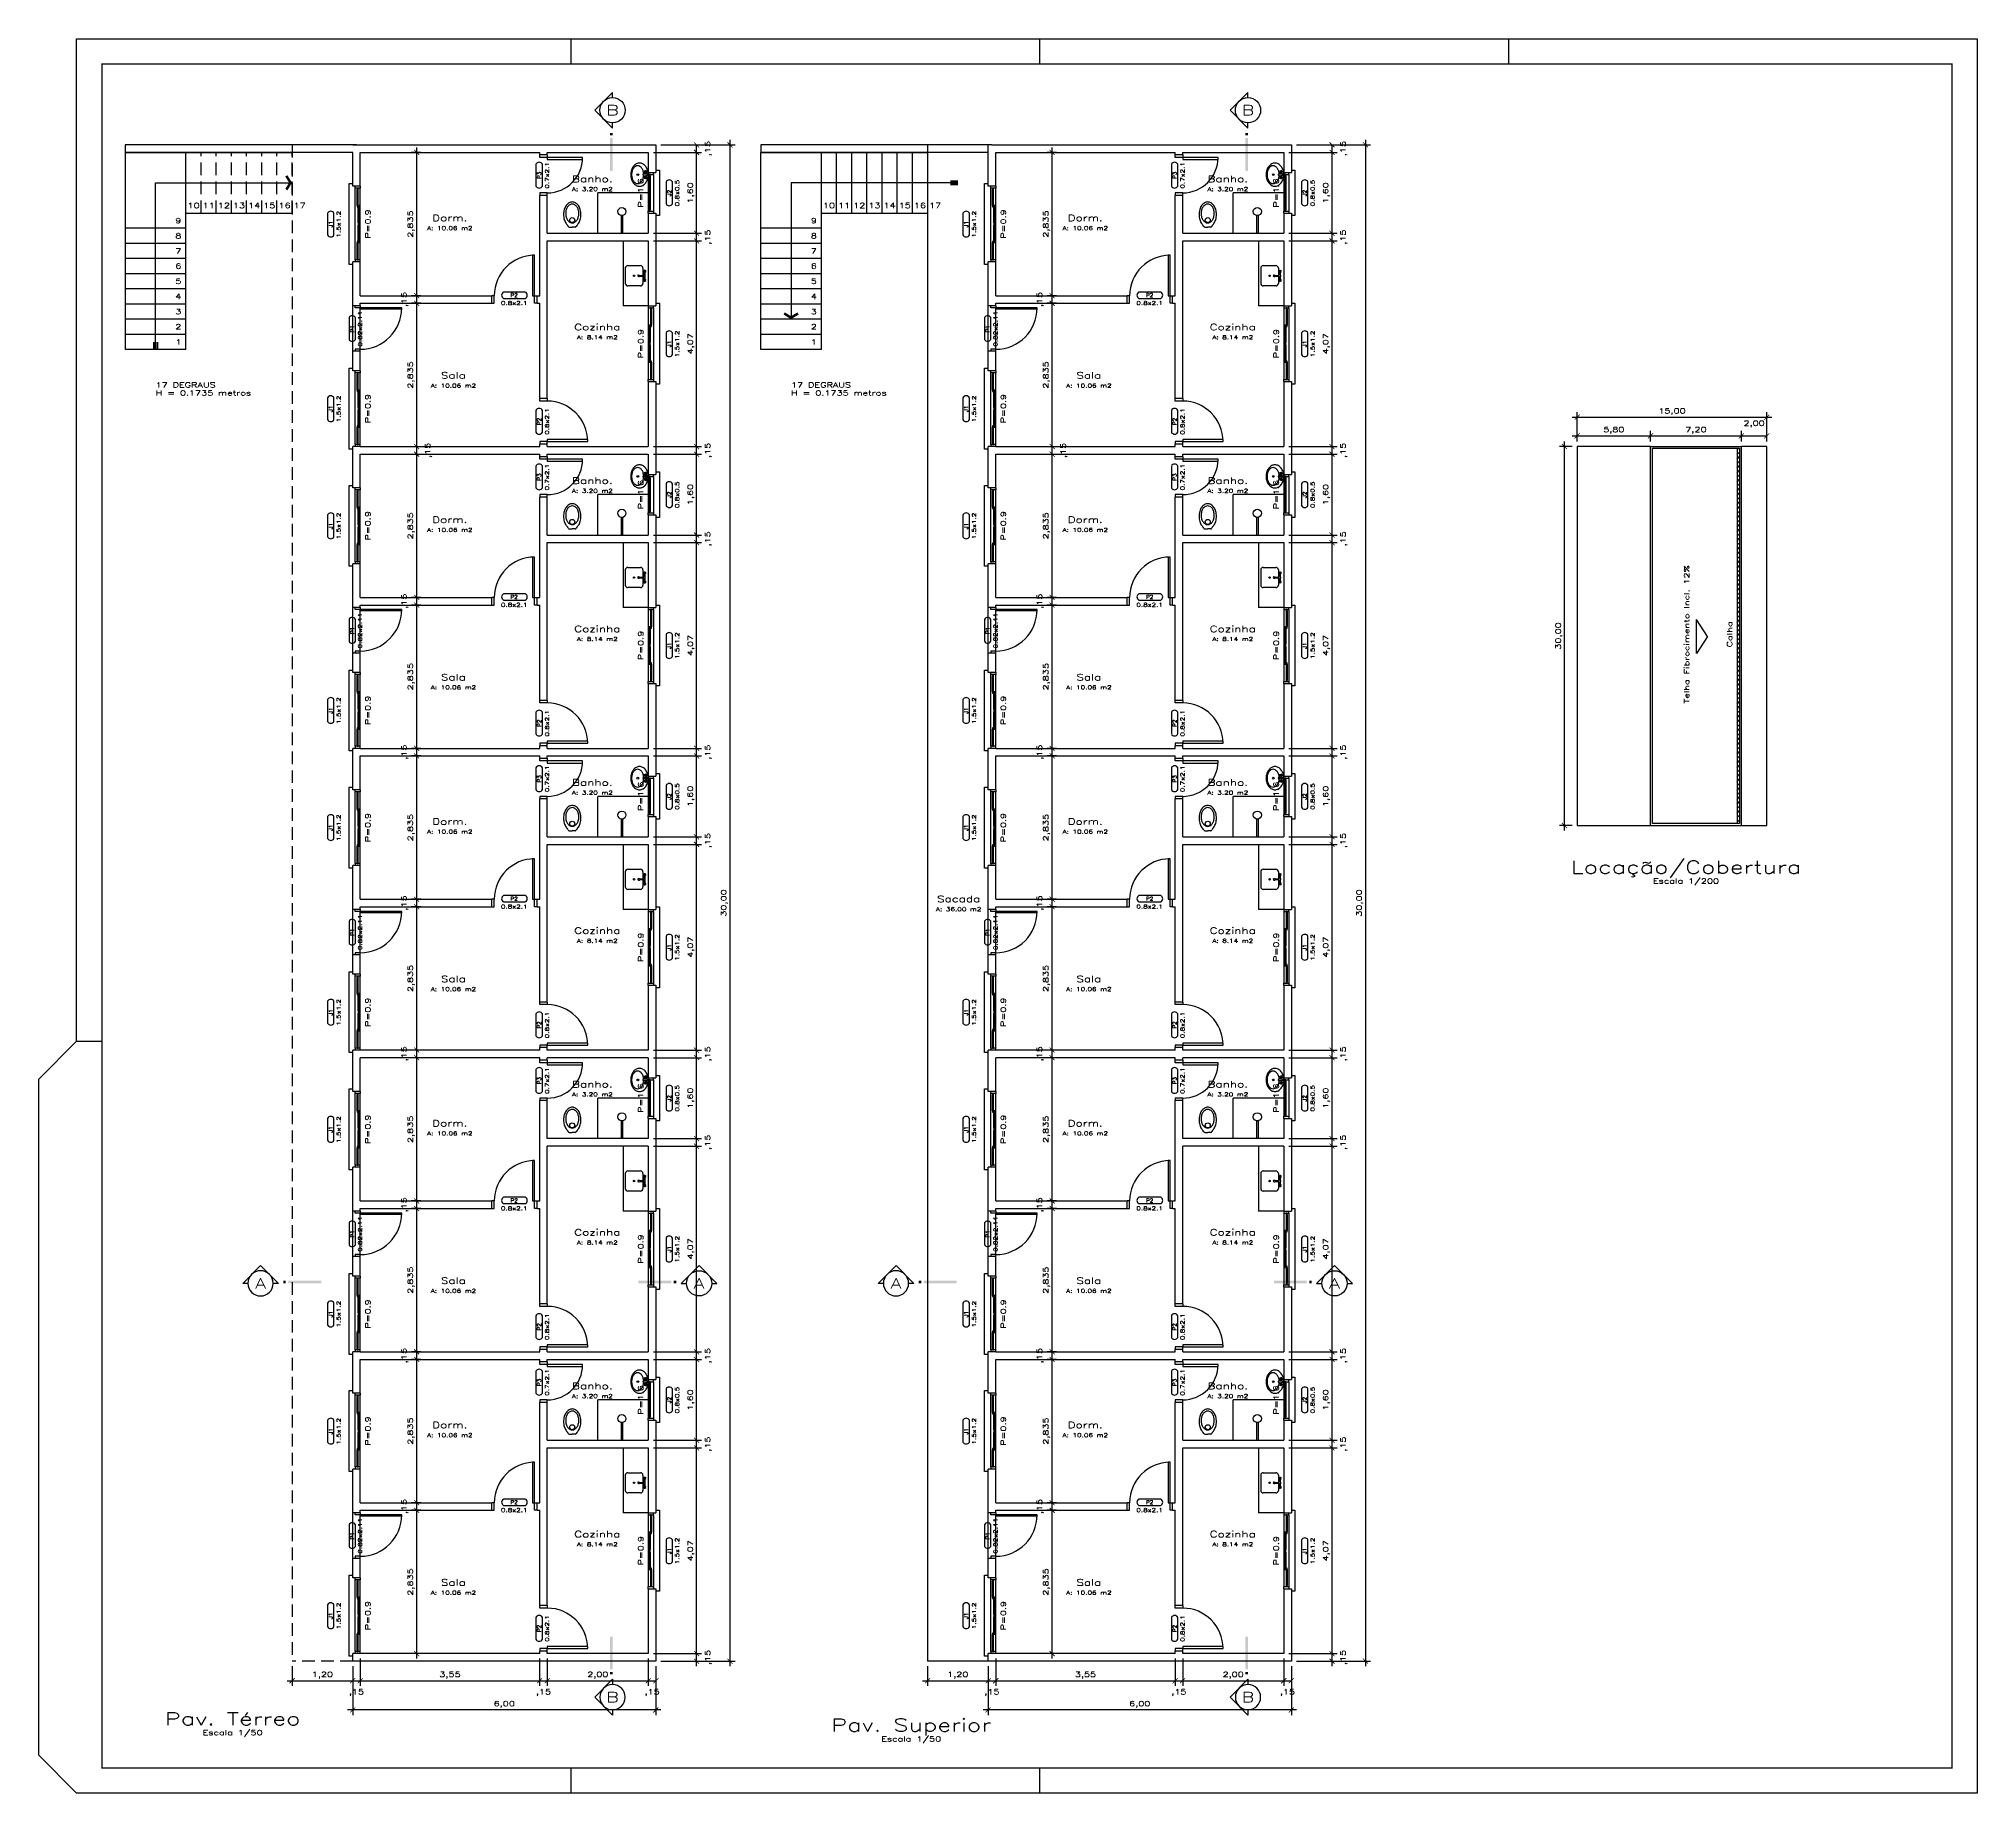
# Model space of a CAD drawing. Extents: x 241 to 398, y 106 to 179.
# Drawn here: x 240.77 to 279.14, y 142.53 to 177.24 of the extents above; entities that cross this region are included whole.
import ezdxf
from ezdxf.enums import TextEntityAlignment as Align

# ---------------------------------------------------------------- set-up
doc = ezdxf.new("R2010")
doc.units = 0
doc.linetypes.add('HIDDEN', pattern=[0.375, 0.25, -0.125])
doc.layers.get('0').update_dxf_attribs({"linetype": 'CONTINUOUS'})
doc.layers.get('DEFPOINTS').update_dxf_attribs({"linetype": 'CONTINUOUS'})
for name, color, linetype in [('APARELHOS', 8, 'CONTINUOUS'), ('COTAS', 7, 'CONTINUOUS'), ('ESPEC', 7, 'CONTINUOUS'), ('ESPECARQ', 7, 'CONTINUOUS'), ('ESQUADRIA', 3, 'CONTINUOUS'), ('ESQUADRIAS', 3, 'CONTINUOUS'), ('LINVISTA', 8, 'CONTINUOUS'), ('MOBIL_I', 8, 'CONTINUOUS'), ('PAREDE', 5, 'CONTINUOUS'), ('REG120-160', 4, 'CONTINUOUS'), ('UNIDADE', 4, 'CONTINUOUS'), ('VIDRO', 1, 'CONTINUOUS')]:
    doc.layers.add(name, color=color, linetype=linetype)
doc.styles.add('REGUA100', font='romans.shx', dxfattribs={"width": 1.4})
doc.styles.add('REGUA160', font='romans.shx', dxfattribs={"width": 1.4})
doc.styles.add('REGUA200', font='romans.shx', dxfattribs={"width": 1.4})
doc.styles.add('REGUA60', font='romans.shx', dxfattribs={"width": 1.4})
doc.styles.add('REGUA80', font='romans.shx', dxfattribs={"width": 1.4})
doc.styles.get("Standard").update_dxf_attribs({"font": 'ISOCP'})
doc.dimstyles.new('ISO-25', dxfattribs={"dimtxt": 2.5, "dimasz": 2.5, "dimexe": 1.25, "dimexo": 0.625, "dimtad": 1, "dimdec": 4, "dimdsep": 46, "dimlunit": 6, "dimtxsty": 'Standard', "dimcen": 2.5, "dimadec": 0, "dimazin": 0, "dimtfac": 1, "dimtdec": 4, "dimtmove": 0, "dimatfit": 3, "dimfxl": 0, "dimtolj": 1, "dimtzin": 0, "dimarcsym": 0})

# ---------------------------------------------------------------- blocks, each defined once
blk = doc.blocks.new('TITUL2')
at = {"color": 6, "style": 'REGUA200', "width": 1.4}
blk.add_attdef('TITULO', text='', height=5, dxfattribs=at).set_placement((0, 0), align=Align.CENTER)
at = {"color": 0, "style": 'REGUA80', "width": 1.4}
blk.add_attdef('ESCALA', text='', height=2, dxfattribs=at).set_placement((0, -4), align=Align.CENTER)
blk = doc.blocks.new('INDUNI1')
at = {"color": 0, "style": 'REGUA100', "width": 1.4, "flags": 8}
for tag, p in [('NOME1', (0, 0)), ('NOME2', (0, -4.29))]:
    blk.add_attdef(tag, text='', height=2.5, dxfattribs=at).set_placement(p, align=Align.CENTER)
at = {"layer": 'ESPECARQ', "style": 'REGUA60', "width": 1.4}
blk.add_attdef('AREA', text='', height=1.5, dxfattribs=at).set_placement((0, -7.81), align=Align.CENTER)
at = {"layer": 'ESPECARQ', "style": 'REGUA60', "width": 1.4, "flags": 8}
for tag, p in [('REVPAR', (0, -12.81)), ('PEDIR', (0, -15.31)), ('PISO', (0, -10.31))]:
    blk.add_attdef(tag, text='', height=1.5, dxfattribs=at).set_placement(p, align=Align.CENTER)
blk = doc.blocks.new('CORTE2')
at = {"color": 4}
blk.add_lwpolyline([(-5, 0), (-7.07, 0), (0, 7.07), (7.07, 0), (5, 0, 1)], format="xyb", close=True, dxfattribs=at)
at = {"color": 0, "linetype": 'ByBlock'}
blk.add_arc((0, 0), 5, 180, 0, dxfattribs=at)
at = {"color": 4, "linetype": 'ByBlock'}
for points in [[(9, 0), (9, 1), (10, 0), (10, 1)], [(11, 0), (11, 1), (24, 0), (24, 1)]]:
    blk.add_solid(points, dxfattribs=at)
blk = doc.blocks.new('INDESQ2')
at = {"color": 0, "linetype": 'ByBlock'}
for p, q in [((4.32, 2.96), (-4.32, 2.96)), ((-4.32, 0.44), (4.32, 0.44))]:
    blk.add_line(p, q, dxfattribs=at)
at = {"color": 0}
for centre, start, end in [((-3.67, 1.7), 117.36541, 242.63459), ((3.67, 1.7), 297.36541, 62.63459)]:
    blk.add_arc(centre, 1.42, start, end, dxfattribs=at)
at = {"style": 'REGUA60', "width": 1.4, "flags": 9}
blk.add_attdef('LOCAL', text='', height=1.5, dxfattribs=at).set_placement((-0.08, -4.35), align=Align.CENTER)
at = {"layer": 'ESPECARQ', "color": 0, "style": 'REGUA60'}
for tag, width, p in [('COD', 1.1, (-0.08, 0.95)), ('DIM', 1.4, (-0.08, -2.17))]:
    blk.add_attdef(tag, text='', height=1.5, dxfattribs=dict(at, width=width)).set_placement(p, align=Align.CENTER)
blk = doc.blocks.new('INDDIRF')
at = {"color": 4, "linetype": 'ByBlock'}
for points in [[(0, 0), (1.86, 3), (1.18, 0), (2.71, 2.47)], [(0, 0), (1.86, -3), (1.18, 0), (2.71, -2.47)]]:
    blk.add_solid(points, dxfattribs=at)
blk = doc.blocks.new('INDDIRI')
at = {"color": 4, "linetype": 'ByBlock'}
for points in [[(0, 1), (0, 0.25), (3, 1), (3, 0.25)], [(0, -0.25), (0, -1), (3, -0.25), (3, -1)]]:
    blk.add_solid(points, dxfattribs=at)
blk = doc.blocks.new('CHUVA')
at = {"layer": 'APARELHOS'}
for p, q in [((-0.03, -0.35), (-0.03, 0)), ((0, -0.35), (0, 0))]:
    blk.add_line(p, q, dxfattribs=at)
blk.add_circle((-0.015, -0.43), 0.08, dxfattribs=at)
blk = doc.blocks.new('VASO')
for p in [(-6, 0), (6, 0)]:
    blk.add_line(p, (0, 0))
for points in [[(0, 50, 0.136248), (-6.2, 48.3, 0.106961), (-12.2, 42.7, 0.081463), (-15.8, 34.9, 0.069558), (-17.2, 25, 0.069558), (-15.8, 15.1, 0.081463), (-12.2, 7.3, 0.040842), (-10.2, 4.9, 0.136248)], [(10.3, 5, 0.039379), (12.2, 7.3, 0.081463), (15.8, 15.1, 0.069558), (17.2, 25, 0.069558), (15.8, 34.9, 0.081463), (12.2, 42.7, 0.106961), (6.2, 48.3, 0.136248), (0, 50, 0.136248)]]:
    blk.add_lwpolyline(points, format="xyb")
blk.add_lwpolyline([(0, 45.8, 0.134521), (-4.7, 44.5, 0.106852), (-9.2, 40.3, 0.08225), (-12, 34.6, 0.070585), (-13, 27.2, 0.070585), (-12, 19.8, 0.08225), (-9.2, 14.1, 0.106852), (-4.7, 9.9, 0.134521), (0, 8.6, 0.134521), (4.7, 9.9, 0.106852), (9.2, 14.1, 0.08225), (11.9, 19.8, 0.070585), (13, 27.2, 0.070585), (11.9, 34.6, 0.08225), (9.2, 40.3, 0.106852), (4.7, 44.5, 0.134521)], format="xyb", close=True)
blk.add_circle((0, 14), 4.93)
for centre, radius, start, end in [((-21.8, -5.8), 15.8, 27.8937, 42.6874), ((-6, 2), 2, 186.211, 270), ((6, 2), 2, 270, 353.789), ((21.8, -5.8), 15.8, 137.3126, 152.1063)]:
    blk.add_arc(centre, radius, start, end)
blk = doc.blocks.new('VASOSANIT2')
at = {"layer": 'APARELHOS', "ltscale": 10, "xscale": 0.01, "yscale": 0.01, "zscale": 0.01}
blk.add_blockref('VASO', (-0.03, 0), dxfattribs=at)
blk = doc.blocks.new('LAVAT')
for p, q in [((-10.1, -2.8), (-8.9, -3.2)), ((-10, -2.4), (-8.7, -2.8)), ((-9.4, -4.9), (-8.6, -3.8)), ((-9.1, -5.2), (-8.3, -4.1)), ((-8.2, -1), (-8.2, -2.4)), ((-7.8, -1), (-7.8, -2.4)), ((-6.8, -5.2), (-7.6, -4.1)), ((-6.5, -4.9), (-7.3, -3.8)), ((-5.9, -2.4), (-7.2, -2.8)), ((-5.8, -2.8), (-7.1, -3.2)), ((-2.1, -0.2), (-1.2, -10.1)), ((2.1, -0.2), (1.2, -10.1)), ((5.8, -2.8), (7.1, -3.2)), ((5.9, -2.4), (7.2, -2.8)), ((6.5, -4.9), (7.3, -3.8)), ((6.8, -5.2), (7.6, -4.1)), ((7.8, -1), (7.8, -2.4)), ((8.2, -1), (8.2, -2.4)), ((9.1, -5.2), (8.3, -4.1)), ((9.4, -4.9), (8.6, -3.8)), ((10, -2.4), (8.7, -2.8)), ((10.1, -2.8), (8.9, -3.2))]:
    blk.add_line(p, q)
blk.add_lwpolyline([(0, 4.6, 0.076419), (-12.9, 2.6, 0.086454), (-23.1, -2.7, 0.105866), (-30.4, -11.2, 0.125365), (-32.7, -20.3, 0.125365), (-30.4, -29.5, 0.105866), (-23.1, -37.9, 0.086454), (-12.9, -43.2, 0.076419), (0, -45.2, 0.076419), (12.9, -43.2, 0.086454), (23.1, -37.9, 0.105866), (30.4, -29.5, 0.125365), (32.7, -20.3, 0.125365), (30.4, -11.2, 0.105866), (23.1, -2.7, 0.086454), (12.9, 2.6, 0.076419)], format="xyb", close=True)
for points in [[(-25, -25.5, 0.136248), (-23.3, -31.7, 0.106961), (-17.7, -37.7, 0.081463), (-9.9, -41.3, 0.069558), (0, -42.7, 0.069558), (9.9, -41.3, 0.081463), (17.7, -37.7, 0.106961), (23.3, -31.7, 0.136248), (25, -25.5, 0.136248), (23.3, -19.3, 0.106961), (17.7, -13.3, 0.081463), (9.9, -9.7, 0.060346), (1.3, -8.3, 0.069558)], [(-1.3, -8.3, 0.060346), (-9.9, -9.7, 0.081463), (-17.7, -13.3, 0.106961), (-23.3, -19.3, 0.136248), (-25, -25.5, 0.136248)]]:
    blk.add_lwpolyline(points, format="xyb")
for centre, radius in [((-8, 0), 1.05), ((8, 0), 1.05), ((-11, -2.2), 1.05), ((-9.9, -5.9), 1.05), ((-8, -3.2), 0.904), ((-6.1, -5.9), 1.05), ((-4.9, -2.2), 1.05), ((0, -25), 2.5), ((4.9, -2.2), 1.05), ((6.1, -5.9), 1.05), ((8, -3.2), 0.904), ((9.9, -5.9), 1.05), ((11, -2.2), 1.05)]:
    blk.add_circle(centre, radius)
for centre, radius, start, end in [((0, 0), 2.11, 354.4166, 185.8913), ((0, -10), 1.16, 185.4287, 354.7356)]:
    blk.add_arc(centre, radius, start, end)
blk = doc.blocks.new('CUBACOZ')
at = {"layer": 'APARELHOS'}
for p, q in [((-0.202, -0.125), (-0.202, 0.124)), ((-0.152, 0.174), (-0.01, 0.174)), ((-0.099, 0.209), (-0.104, 0.215)), ((-0.104, 0.203), (-0.099, 0.209)), ((-0.092, 0.216), (-0.098, 0.223)), ((-0.097, 0.196), (-0.092, 0.202)), ((-0.092, 0.216), (-0.086, 0.222)), ((-0.092, 0.202), (-0.086, 0.196)), ((-0.085, 0.209), (-0.079, 0.215)), ((-0.085, 0.209), (-0.079, 0.203)), ((-0.075, 0.202), (-0.04, 0.202)), ((-0.017, 0.102), (-0.01, 0.117)), ((-0.017, 0.087), (-0.017, 0.102)), ((-0.01, 0.117), (-0.01, 0.172)), ((0.005, 0.117), (0.005, 0.172)), ((0.013, 0.102), (0.005, 0.117)), ((0.006, 0.174), (0.148, 0.174)), ((0.013, 0.087), (0.013, 0.102)), ((0.035, 0.202), (0.072, 0.202)), ((0.081, 0.209), (0.076, 0.215)), ((0.076, 0.203), (0.081, 0.209)), ((0.088, 0.216), (0.082, 0.222)), ((0.083, 0.196), (0.088, 0.202)), ((0.088, 0.216), (0.094, 0.222)), ((0.088, 0.202), (0.094, 0.196)), ((0.095, 0.209), (0.101, 0.215)), ((0.095, 0.209), (0.101, 0.203)), ((0.198, 0.124), (0.198, -0.125)), ((-0.152, -0.175), (0.148, -0.175))]:
    blk.add_line(p, q, dxfattribs=at)
for centre, radius in [((-0.104, 0.221), 0.0062), ((-0.103, 0.197), 0.0062), ((-0.092, 0.209), 0.00508), ((-0.08, 0.221), 0.0062), ((-0.08, 0.197), 0.0062), ((-0.002, 0), 0.0143), ((0.076, 0.221), 0.0062), ((0.077, 0.197), 0.0062), ((0.088, 0.209), 0.00508), ((0.1, 0.221), 0.0062), ((0.1, 0.197), 0.0062)]:
    blk.add_circle(centre, radius, dxfattribs=at)
for centre, radius, start, end in [((-0.152, 0.124), 0.05, 90, 180), ((-0.087, 0.21), 0.0229, 161.7256, 199.7467), ((-0.092, 0.212), 0.0153, 59.5718, 120.4282), ((-0.092, 0.207), 0.0156, 241.2823, 298.7177), ((-0.002, -0.413), 0.634, 83.3445, 96.6555), ((-0.04, 0.172), 0.03, 0, 90), ((-0.002, 0.087), 0.015, 180, 0), ((0.035, 0.172), 0.03, 90, 180), ((0.088, 0.212), 0.0153, 59.5718, 120.4282), ((0.088, 0.206), 0.0156, 241.2823, 298.7177), ((0.088, 0.209), 0.0188, 335.2462, 23.3183), ((0.148, 0.124), 0.05, 0, 90), ((-0.152, -0.125), 0.05, 180, 270), ((0.148, -0.125), 0.05, 270, 0)]:
    blk.add_arc(centre, radius, start, end, dxfattribs=at)
blk = doc.blocks.new('_ARCHTICK')
at = {"color": 0, "linetype": 'ByBlock', "const_width": 0.15}
blk.add_lwpolyline([(-0.5, -0.5), (0.5, 0.5)], dxfattribs=at)
blk = doc.blocks.new('*D12')
at = {"color": 1, "linetype": 'ByBlock', "transparency": 16777216}
for p, q in [((274.514, 153.854), (274.514, 161.554)), ((274.666, 161.454), (274.414, 161.454)), ((274.666, 153.954), (274.414, 153.954))]:
    blk.add_line(p, q, dxfattribs=at)
at = {"layer": 'DEFPOINTS', "color": 0, "linetype": 'ByBlock', "transparency": 16777216}
for p in [(274.514, 161.454), (274.766, 161.454), (274.766, 153.954)]:
    blk.add_point(p, dxfattribs=at)
at = {"color": 1, "linetype": 'ByBlock', "transparency": 16777216, "xscale": 0.1, "yscale": 0.1, "zscale": 0.1}
for p, rotation in [((274.514, 161.454), 90), ((274.514, 153.954), 270)]:
    blk.add_blockref('_ARCHTICK', p, dxfattribs=dict(at, rotation=rotation))
at = {"color": 7, "linetype": 'ByBlock', "transparency": 16777216, "insert": (274.404, 157.704), "char_height": 0.1, "attachment_point": 5, "rotation": 90, "style": 'REGUA60'}
blk.add_mtext('\\A1;30,00', dxfattribs=at)
blk = doc.blocks.new('*D13')
at = {"color": 1, "linetype": 'ByBlock', "transparency": 16777216}
for p, q in [((274.666, 161.663), (276.316, 161.663)), ((274.766, 161.554), (274.766, 161.763)), ((276.216, 161.554), (276.216, 161.763))]:
    blk.add_line(p, q, dxfattribs=at)
at = {"layer": 'DEFPOINTS', "color": 0, "linetype": 'ByBlock', "transparency": 16777216}
for p in [(276.216, 161.663), (274.766, 161.454), (276.216, 161.454)]:
    blk.add_point(p, dxfattribs=at)
at = {"color": 1, "linetype": 'ByBlock', "transparency": 16777216, "xscale": 0.1, "yscale": 0.1, "zscale": 0.1, "rotation": 180}
blk.add_blockref('_ARCHTICK', (274.766, 161.663), dxfattribs=at)
at = {"color": 1, "linetype": 'ByBlock', "transparency": 16777216, "xscale": 0.1, "yscale": 0.1, "zscale": 0.1}
blk.add_blockref('_ARCHTICK', (276.216, 161.663), dxfattribs=at)
at = {"color": 7, "linetype": 'ByBlock', "transparency": 16777216, "insert": (275.491, 161.773), "char_height": 0.1, "attachment_point": 5, "style": 'REGUA60'}
blk.add_mtext('\\A1;5,80', dxfattribs=at)
blk = doc.blocks.new('*D14')
at = {"color": 1, "linetype": 'ByBlock', "transparency": 16777216}
for p, q in [((276.116, 161.663), (278.116, 161.663)), ((278.016, 161.554), (278.016, 161.763))]:
    blk.add_line(p, q, dxfattribs=at)
at = {"layer": 'DEFPOINTS', "color": 0, "linetype": 'ByBlock', "transparency": 16777216}
for p in [(278.016, 161.663), (276.216, 161.454), (278.016, 161.454)]:
    blk.add_point(p, dxfattribs=at)
at = {"color": 1, "linetype": 'ByBlock', "transparency": 16777216, "xscale": 0.1, "yscale": 0.1, "zscale": 0.1, "rotation": 180}
blk.add_blockref('_ARCHTICK', (276.216, 161.663), dxfattribs=at)
at = {"color": 1, "linetype": 'ByBlock', "transparency": 16777216, "xscale": 0.1, "yscale": 0.1, "zscale": 0.1}
blk.add_blockref('_ARCHTICK', (278.016, 161.663), dxfattribs=at)
at = {"color": 7, "linetype": 'ByBlock', "transparency": 16777216, "insert": (277.116, 161.773), "char_height": 0.1, "attachment_point": 5, "style": 'REGUA60'}
blk.add_mtext('\\A1;7,20', dxfattribs=at)
blk = doc.blocks.new('*D15')
at = {"color": 1, "linetype": 'ByBlock', "transparency": 16777216}
for p, q in [((277.916, 161.663), (278.516, 161.663)), ((278.516, 161.554), (278.516, 161.763))]:
    blk.add_line(p, q, dxfattribs=at)
at = {"layer": 'DEFPOINTS', "color": 0, "linetype": 'ByBlock', "transparency": 16777216}
for p in [(278.516, 161.663), (278.016, 161.454), (278.516, 161.454)]:
    blk.add_point(p, dxfattribs=at)
at = {"color": 1, "linetype": 'ByBlock', "transparency": 16777216, "xscale": 0.1, "yscale": 0.1, "zscale": 0.1, "rotation": 180}
blk.add_blockref('_ARCHTICK', (278.016, 161.663), dxfattribs=at)
at = {"color": 1, "linetype": 'ByBlock', "transparency": 16777216, "xscale": 0.1, "yscale": 0.1, "zscale": 0.1}
blk.add_blockref('_ARCHTICK', (278.516, 161.663), dxfattribs=at)
at = {"color": 7, "linetype": 'ByBlock', "transparency": 16777216, "insert": (278.266, 161.898), "char_height": 0.1, "attachment_point": 5, "style": 'REGUA60'}
blk.add_mtext('\\A1;2,00', dxfattribs=at)
blk = doc.blocks.new('*D16')
at = {"color": 1, "linetype": 'ByBlock', "transparency": 16777216}
for p, q in [((274.666, 162.033), (278.616, 162.033)), ((274.766, 161.554), (274.766, 162.133)), ((278.516, 161.554), (278.516, 162.133))]:
    blk.add_line(p, q, dxfattribs=at)
at = {"layer": 'DEFPOINTS', "color": 0, "linetype": 'ByBlock', "transparency": 16777216}
for p in [(278.516, 162.033), (274.766, 161.454), (278.516, 161.454)]:
    blk.add_point(p, dxfattribs=at)
at = {"color": 1, "linetype": 'ByBlock', "transparency": 16777216, "xscale": 0.1, "yscale": 0.1, "zscale": 0.1, "rotation": 180}
blk.add_blockref('_ARCHTICK', (274.766, 162.033), dxfattribs=at)
at = {"color": 1, "linetype": 'ByBlock', "transparency": 16777216, "xscale": 0.1, "yscale": 0.1, "zscale": 0.1}
blk.add_blockref('_ARCHTICK', (278.516, 162.033), dxfattribs=at)
at = {"color": 7, "linetype": 'ByBlock', "transparency": 16777216, "insert": (276.641, 162.142), "char_height": 0.1, "attachment_point": 5, "style": 'REGUA60'}
blk.add_mtext('\\A1;15,00', dxfattribs=at)
blk = doc.blocks.new('*D47')
at = {"color": 1, "linetype": 'ByBlock', "transparency": 16777216}
for p, q in [((245.787, 145.038), (245.787, 144.651)), ((246.987, 145.038), (246.987, 144.651)), ((245.687, 144.751), (247.087, 144.751))]:
    blk.add_line(p, q, dxfattribs=at)
at = {"layer": 'DEFPOINTS', "color": 0, "linetype": 'ByBlock', "transparency": 16777216}
for p in [(245.787, 145.138, -3.35), (246.987, 145.138, -3.35), (246.987, 144.751)]:
    blk.add_point(p, dxfattribs=at)
at = {"color": 1, "linetype": 'ByBlock', "transparency": 16777216, "xscale": 0.1, "yscale": 0.1, "zscale": 0.1, "rotation": 180}
blk.add_blockref('_ARCHTICK', (245.787, 144.751), dxfattribs=at)
at = {"color": 1, "linetype": 'ByBlock', "transparency": 16777216, "xscale": 0.1, "yscale": 0.1, "zscale": 0.1}
blk.add_blockref('_ARCHTICK', (246.987, 144.751), dxfattribs=at)
at = {"color": 7, "linetype": 'ByBlock', "transparency": 16777216, "insert": (246.387, 144.861), "char_height": 0.1, "attachment_point": 5, "style": 'REGUA60'}
blk.add_mtext('\\A1;1,20', dxfattribs=at)
blk = doc.blocks.new('*D48')
at = {"color": 1, "linetype": 'ByBlock', "transparency": 16777216}
for p, q in [((247.137, 145.188), (247.137, 144.651)), ((246.887, 144.751), (247.137, 144.751))]:
    blk.add_line(p, q, dxfattribs=at)
at = {"layer": 'DEFPOINTS', "color": 0, "linetype": 'ByBlock', "transparency": 16777216}
for p in [(246.987, 145.138, -3.35), (247.137, 145.288, -3.35), (247.137, 144.751)]:
    blk.add_point(p, dxfattribs=at)
at = {"color": 1, "linetype": 'ByBlock', "transparency": 16777216, "xscale": 0.1, "yscale": 0.1, "zscale": 0.1, "rotation": 180}
blk.add_blockref('_ARCHTICK', (246.987, 144.751), dxfattribs=at)
at = {"color": 1, "linetype": 'ByBlock', "transparency": 16777216, "xscale": 0.1, "yscale": 0.1, "zscale": 0.1}
blk.add_blockref('_ARCHTICK', (247.137, 144.751), dxfattribs=at)
at = {"color": 7, "linetype": 'ByBlock', "transparency": 16777216, "insert": (247.062, 144.517), "char_height": 0.1, "attachment_point": 5, "style": 'REGUA60'}
blk.add_mtext('\\A1;,15', dxfattribs=at)
blk = doc.blocks.new('*D49')
at = {"color": 1, "linetype": 'ByBlock', "transparency": 16777216}
for p, q in [((250.687, 145.188), (250.687, 144.651)), ((247.037, 144.751), (250.787, 144.751))]:
    blk.add_line(p, q, dxfattribs=at)
at = {"layer": 'DEFPOINTS', "color": 0, "linetype": 'ByBlock', "transparency": 16777216}
for p in [(247.137, 145.288, -3.35), (250.687, 145.288, -3.35), (250.687, 144.751)]:
    blk.add_point(p, dxfattribs=at)
at = {"color": 1, "linetype": 'ByBlock', "transparency": 16777216, "xscale": 0.1, "yscale": 0.1, "zscale": 0.1, "rotation": 180}
blk.add_blockref('_ARCHTICK', (247.137, 144.751), dxfattribs=at)
at = {"color": 1, "linetype": 'ByBlock', "transparency": 16777216, "xscale": 0.1, "yscale": 0.1, "zscale": 0.1}
blk.add_blockref('_ARCHTICK', (250.687, 144.751), dxfattribs=at)
at = {"color": 7, "linetype": 'ByBlock', "transparency": 16777216, "insert": (248.912, 144.861), "char_height": 0.1, "attachment_point": 5, "style": 'REGUA60'}
blk.add_mtext('\\A1;3,55', dxfattribs=at)
blk = doc.blocks.new('*D50')
at = {"color": 1, "linetype": 'ByBlock', "transparency": 16777216}
for p, q in [((250.837, 145.188), (250.837, 144.651)), ((250.587, 144.751), (250.837, 144.751))]:
    blk.add_line(p, q, dxfattribs=at)
at = {"layer": 'DEFPOINTS', "color": 0, "linetype": 'ByBlock', "transparency": 16777216}
for p in [(250.687, 145.288, -3.35), (250.837, 145.288, -3.35), (250.837, 144.751)]:
    blk.add_point(p, dxfattribs=at)
at = {"color": 1, "linetype": 'ByBlock', "transparency": 16777216, "xscale": 0.1, "yscale": 0.1, "zscale": 0.1, "rotation": 180}
blk.add_blockref('_ARCHTICK', (250.687, 144.751), dxfattribs=at)
at = {"color": 1, "linetype": 'ByBlock', "transparency": 16777216, "xscale": 0.1, "yscale": 0.1, "zscale": 0.1}
blk.add_blockref('_ARCHTICK', (250.837, 144.751), dxfattribs=at)
at = {"color": 7, "linetype": 'ByBlock', "transparency": 16777216, "insert": (250.762, 144.517), "char_height": 0.1, "attachment_point": 5, "style": 'REGUA60'}
blk.add_mtext('\\A1;,15', dxfattribs=at)
blk = doc.blocks.new('*D51')
at = {"color": 1, "linetype": 'ByBlock', "transparency": 16777216}
for p, q in [((252.837, 145.188), (252.837, 144.651)), ((250.737, 144.751), (252.937, 144.751))]:
    blk.add_line(p, q, dxfattribs=at)
at = {"layer": 'DEFPOINTS', "color": 0, "linetype": 'ByBlock', "transparency": 16777216}
for p in [(250.837, 145.288, -3.35), (252.837, 145.288, -3.35), (252.837, 144.751)]:
    blk.add_point(p, dxfattribs=at)
at = {"color": 1, "linetype": 'ByBlock', "transparency": 16777216, "xscale": 0.1, "yscale": 0.1, "zscale": 0.1, "rotation": 180}
blk.add_blockref('_ARCHTICK', (250.837, 144.751), dxfattribs=at)
at = {"color": 1, "linetype": 'ByBlock', "transparency": 16777216, "xscale": 0.1, "yscale": 0.1, "zscale": 0.1}
blk.add_blockref('_ARCHTICK', (252.837, 144.751), dxfattribs=at)
at = {"color": 7, "linetype": 'ByBlock', "transparency": 16777216, "insert": (251.837, 144.861), "char_height": 0.1, "attachment_point": 5, "style": 'REGUA60'}
blk.add_mtext('\\A1;2,00', dxfattribs=at)
blk = doc.blocks.new('*D52')
at = {"color": 1, "linetype": 'ByBlock', "transparency": 16777216}
for p, q in [((252.987, 145.038), (252.987, 144.651)), ((252.737, 144.751), (252.987, 144.751))]:
    blk.add_line(p, q, dxfattribs=at)
at = {"layer": 'DEFPOINTS', "color": 0, "linetype": 'ByBlock', "transparency": 16777216}
for p in [(252.837, 145.288, -3.35), (252.987, 145.138, -3.35), (252.987, 144.751)]:
    blk.add_point(p, dxfattribs=at)
at = {"color": 1, "linetype": 'ByBlock', "transparency": 16777216, "xscale": 0.1, "yscale": 0.1, "zscale": 0.1, "rotation": 180}
blk.add_blockref('_ARCHTICK', (252.837, 144.751), dxfattribs=at)
at = {"color": 1, "linetype": 'ByBlock', "transparency": 16777216, "xscale": 0.1, "yscale": 0.1, "zscale": 0.1}
blk.add_blockref('_ARCHTICK', (252.987, 144.751), dxfattribs=at)
at = {"color": 7, "linetype": 'ByBlock', "transparency": 16777216, "insert": (252.912, 144.517), "char_height": 0.1, "attachment_point": 5, "style": 'REGUA60'}
blk.add_mtext('\\A1;,15', dxfattribs=at)
blk = doc.blocks.new('*D53')
at = {"color": 1, "linetype": 'ByBlock', "transparency": 16777216}
for p, q in [((246.987, 144.982), (246.987, 144.073)), ((252.987, 144.982), (252.987, 144.073)), ((253.087, 144.173), (246.887, 144.173))]:
    blk.add_line(p, q, dxfattribs=at)
at = {"layer": 'DEFPOINTS', "color": 0, "linetype": 'ByBlock', "transparency": 16777216}
for p in [(246.987, 145.082), (252.987, 145.082), (246.987, 144.173)]:
    blk.add_point(p, dxfattribs=at)
at = {"color": 1, "linetype": 'ByBlock', "transparency": 16777216, "xscale": 0.1, "yscale": 0.1, "zscale": 0.1, "rotation": 180}
blk.add_blockref('_ARCHTICK', (246.987, 144.173), dxfattribs=at)
at = {"color": 1, "linetype": 'ByBlock', "transparency": 16777216, "xscale": 0.1, "yscale": 0.1, "zscale": 0.1}
blk.add_blockref('_ARCHTICK', (252.987, 144.173), dxfattribs=at)
at = {"color": 7, "linetype": 'ByBlock', "transparency": 16777216, "insert": (249.987, 144.283), "char_height": 0.1, "attachment_point": 5, "style": 'REGUA60'}
blk.add_mtext('\\A1;6,00', dxfattribs=at)
blk = doc.blocks.new('*D54')
at = {"color": 1, "linetype": 'ByBlock', "transparency": 16777216}
for p, q in [((252.937, 145.288), (253.892, 145.288)), ((253.087, 145.138), (253.892, 145.138)), ((253.792, 145.038), (253.792, 145.288))]:
    blk.add_line(p, q, dxfattribs=at)
at = {"layer": 'DEFPOINTS', "color": 0, "linetype": 'ByBlock', "transparency": 16777216}
for p in [(252.837, 145.288, -3.35), (252.987, 145.138, -3.35), (253.792, 145.288)]:
    blk.add_point(p, dxfattribs=at)
at = {"color": 1, "linetype": 'ByBlock', "transparency": 16777216, "xscale": 0.1, "yscale": 0.1, "zscale": 0.1}
for p, rotation in [((253.792, 145.288), 90), ((253.792, 145.138), 270)]:
    blk.add_blockref('_ARCHTICK', p, dxfattribs=dict(at, rotation=rotation))
at = {"color": 7, "linetype": 'ByBlock', "transparency": 16777216, "insert": (254.026, 145.213), "char_height": 0.1, "attachment_point": 5, "rotation": 90, "style": 'REGUA60'}
blk.add_mtext('\\A1;,15', dxfattribs=at)
blk = doc.blocks.new('*D55')
at = {"color": 1, "linetype": 'ByBlock', "transparency": 16777216}
for p, q in [((252.937, 149.358), (253.892, 149.358)), ((253.792, 145.188), (253.792, 149.458))]:
    blk.add_line(p, q, dxfattribs=at)
at = {"layer": 'DEFPOINTS', "color": 0, "linetype": 'ByBlock', "transparency": 16777216}
for p in [(252.837, 149.358, -3.35), (253.792, 149.358), (252.837, 145.288, -3.35)]:
    blk.add_point(p, dxfattribs=at)
at = {"color": 1, "linetype": 'ByBlock', "transparency": 16777216, "xscale": 0.1, "yscale": 0.1, "zscale": 0.1}
for p, rotation in [((253.792, 149.358), 90), ((253.792, 145.288), 270)]:
    blk.add_blockref('_ARCHTICK', p, dxfattribs=dict(at, rotation=rotation))
at = {"color": 7, "linetype": 'ByBlock', "transparency": 16777216, "insert": (253.682, 147.323), "char_height": 0.1, "attachment_point": 5, "rotation": 90, "style": 'REGUA60'}
blk.add_mtext('\\A1;4,07', dxfattribs=at)
blk = doc.blocks.new('*D56')
at = {"color": 1, "linetype": 'ByBlock', "transparency": 16777216}
for p, q in [((252.937, 149.508), (253.892, 149.508)), ((253.792, 149.258), (253.792, 149.508))]:
    blk.add_line(p, q, dxfattribs=at)
at = {"layer": 'DEFPOINTS', "color": 0, "linetype": 'ByBlock', "transparency": 16777216}
for p in [(252.837, 149.508, -3.35), (252.837, 149.358, -3.35), (253.792, 149.508)]:
    blk.add_point(p, dxfattribs=at)
at = {"color": 1, "linetype": 'ByBlock', "transparency": 16777216, "xscale": 0.1, "yscale": 0.1, "zscale": 0.1}
for p, rotation in [((253.792, 149.508), 90), ((253.792, 149.358), 270)]:
    blk.add_blockref('_ARCHTICK', p, dxfattribs=dict(at, rotation=rotation))
at = {"color": 7, "linetype": 'ByBlock', "transparency": 16777216, "insert": (254.026, 149.433), "char_height": 0.1, "attachment_point": 5, "rotation": 90, "style": 'REGUA60'}
blk.add_mtext('\\A1;,15', dxfattribs=at)
blk = doc.blocks.new('*D57')
at = {"color": 1, "linetype": 'ByBlock', "transparency": 16777216}
for p, q in [((253.792, 149.408), (253.792, 151.208)), ((252.937, 151.108), (253.892, 151.108))]:
    blk.add_line(p, q, dxfattribs=at)
at = {"layer": 'DEFPOINTS', "color": 0, "linetype": 'ByBlock', "transparency": 16777216}
for p in [(252.837, 151.108, -3.35), (253.792, 151.108), (252.837, 149.508, -3.35)]:
    blk.add_point(p, dxfattribs=at)
at = {"color": 1, "linetype": 'ByBlock', "transparency": 16777216, "xscale": 0.1, "yscale": 0.1, "zscale": 0.1}
for p, rotation in [((253.792, 151.108), 90), ((253.792, 149.508), 270)]:
    blk.add_blockref('_ARCHTICK', p, dxfattribs=dict(at, rotation=rotation))
at = {"color": 7, "linetype": 'ByBlock', "transparency": 16777216, "insert": (253.682, 150.308), "char_height": 0.1, "attachment_point": 5, "rotation": 90, "style": 'REGUA60'}
blk.add_mtext('\\A1;1,60', dxfattribs=at)
blk = doc.blocks.new('*D58')
at = {"color": 1, "linetype": 'ByBlock', "transparency": 16777216}
for p, q in [((252.937, 151.258), (253.892, 151.258)), ((253.792, 151.008), (253.792, 151.258))]:
    blk.add_line(p, q, dxfattribs=at)
at = {"layer": 'DEFPOINTS', "color": 0, "linetype": 'ByBlock', "transparency": 16777216}
for p in [(252.837, 151.258, -3.35), (253.792, 151.258), (252.837, 151.108, -3.35)]:
    blk.add_point(p, dxfattribs=at)
at = {"color": 1, "linetype": 'ByBlock', "transparency": 16777216, "xscale": 0.1, "yscale": 0.1, "zscale": 0.1}
for p, rotation in [((253.792, 151.258), 90), ((253.792, 151.108), 270)]:
    blk.add_blockref('_ARCHTICK', p, dxfattribs=dict(at, rotation=rotation))
at = {"color": 7, "linetype": 'ByBlock', "transparency": 16777216, "insert": (254.026, 151.183), "char_height": 0.1, "attachment_point": 5, "rotation": 90, "style": 'REGUA60'}
blk.add_mtext('\\A1;,15', dxfattribs=at)
blk = doc.blocks.new('*D59')
at = {"color": 1, "linetype": 'ByBlock', "transparency": 16777216}
for p, q in [((253.792, 151.158), (253.792, 155.428)), ((252.937, 155.328), (253.892, 155.328))]:
    blk.add_line(p, q, dxfattribs=at)
at = {"layer": 'DEFPOINTS', "color": 0, "linetype": 'ByBlock', "transparency": 16777216}
for p in [(252.837, 155.328, -3.35), (253.792, 155.328), (252.837, 151.258, -3.35)]:
    blk.add_point(p, dxfattribs=at)
at = {"color": 1, "linetype": 'ByBlock', "transparency": 16777216, "xscale": 0.1, "yscale": 0.1, "zscale": 0.1}
for p, rotation in [((253.792, 155.328), 90), ((253.792, 151.258), 270)]:
    blk.add_blockref('_ARCHTICK', p, dxfattribs=dict(at, rotation=rotation))
at = {"color": 7, "linetype": 'ByBlock', "transparency": 16777216, "insert": (253.682, 153.293), "char_height": 0.1, "attachment_point": 5, "rotation": 90, "style": 'REGUA60'}
blk.add_mtext('\\A1;4,07', dxfattribs=at)
blk = doc.blocks.new('*D60')
at = {"color": 1, "linetype": 'ByBlock', "transparency": 16777216}
for p, q in [((252.937, 155.478), (253.892, 155.478)), ((253.792, 155.228), (253.792, 155.478))]:
    blk.add_line(p, q, dxfattribs=at)
at = {"layer": 'DEFPOINTS', "color": 0, "linetype": 'ByBlock', "transparency": 16777216}
for p in [(252.837, 155.478, -3.35), (253.792, 155.478), (252.837, 155.328, -3.35)]:
    blk.add_point(p, dxfattribs=at)
at = {"color": 1, "linetype": 'ByBlock', "transparency": 16777216, "xscale": 0.1, "yscale": 0.1, "zscale": 0.1}
for p, rotation in [((253.792, 155.478), 90), ((253.792, 155.328), 270)]:
    blk.add_blockref('_ARCHTICK', p, dxfattribs=dict(at, rotation=rotation))
at = {"color": 7, "linetype": 'ByBlock', "transparency": 16777216, "insert": (254.026, 155.403), "char_height": 0.1, "attachment_point": 5, "rotation": 90, "style": 'REGUA60'}
blk.add_mtext('\\A1;,15', dxfattribs=at)
blk = doc.blocks.new('*D61')
at = {"color": 1, "linetype": 'ByBlock', "transparency": 16777216}
for p, q in [((252.937, 157.078), (253.892, 157.078)), ((253.792, 155.378), (253.792, 157.178))]:
    blk.add_line(p, q, dxfattribs=at)
at = {"layer": 'DEFPOINTS', "color": 0, "linetype": 'ByBlock', "transparency": 16777216}
for p in [(252.837, 157.078, -3.35), (253.792, 157.078), (252.837, 155.478, -3.35)]:
    blk.add_point(p, dxfattribs=at)
at = {"color": 1, "linetype": 'ByBlock', "transparency": 16777216, "xscale": 0.1, "yscale": 0.1, "zscale": 0.1}
for p, rotation in [((253.792, 157.078), 90), ((253.792, 155.478), 270)]:
    blk.add_blockref('_ARCHTICK', p, dxfattribs=dict(at, rotation=rotation))
at = {"color": 7, "linetype": 'ByBlock', "transparency": 16777216, "insert": (253.682, 156.278), "char_height": 0.1, "attachment_point": 5, "rotation": 90, "style": 'REGUA60'}
blk.add_mtext('\\A1;1,60', dxfattribs=at)
blk = doc.blocks.new('*D62')
at = {"color": 1, "linetype": 'ByBlock', "transparency": 16777216}
for p, q in [((252.937, 157.228), (253.892, 157.228)), ((253.792, 156.978), (253.792, 157.228))]:
    blk.add_line(p, q, dxfattribs=at)
at = {"layer": 'DEFPOINTS', "color": 0, "linetype": 'ByBlock', "transparency": 16777216}
for p in [(252.837, 157.228, -3.35), (252.837, 157.078, -3.35), (253.792, 157.228)]:
    blk.add_point(p, dxfattribs=at)
at = {"color": 1, "linetype": 'ByBlock', "transparency": 16777216, "xscale": 0.1, "yscale": 0.1, "zscale": 0.1}
for p, rotation in [((253.792, 157.228), 90), ((253.792, 157.078), 270)]:
    blk.add_blockref('_ARCHTICK', p, dxfattribs=dict(at, rotation=rotation))
at = {"color": 7, "linetype": 'ByBlock', "transparency": 16777216, "insert": (254.026, 157.153), "char_height": 0.1, "attachment_point": 5, "rotation": 90, "style": 'REGUA60'}
blk.add_mtext('\\A1;,15', dxfattribs=at)
blk = doc.blocks.new('*D63')
at = {"color": 1, "linetype": 'ByBlock', "transparency": 16777216}
for p, q in [((252.937, 161.298), (253.892, 161.298)), ((253.792, 157.128), (253.792, 161.398))]:
    blk.add_line(p, q, dxfattribs=at)
at = {"layer": 'DEFPOINTS', "color": 0, "linetype": 'ByBlock', "transparency": 16777216}
for p in [(252.837, 161.298, -3.35), (253.792, 161.298), (252.837, 157.228, -3.35)]:
    blk.add_point(p, dxfattribs=at)
at = {"color": 1, "linetype": 'ByBlock', "transparency": 16777216, "xscale": 0.1, "yscale": 0.1, "zscale": 0.1}
for p, rotation in [((253.792, 161.298), 90), ((253.792, 157.228), 270)]:
    blk.add_blockref('_ARCHTICK', p, dxfattribs=dict(at, rotation=rotation))
at = {"color": 7, "linetype": 'ByBlock', "transparency": 16777216, "insert": (253.682, 159.263), "char_height": 0.1, "attachment_point": 5, "rotation": 90, "style": 'REGUA60'}
blk.add_mtext('\\A1;4,07', dxfattribs=at)
blk = doc.blocks.new('*D64')
at = {"color": 1, "linetype": 'ByBlock', "transparency": 16777216}
for p, q in [((252.937, 161.448), (253.892, 161.448)), ((253.792, 161.198), (253.792, 161.448))]:
    blk.add_line(p, q, dxfattribs=at)
at = {"layer": 'DEFPOINTS', "color": 0, "linetype": 'ByBlock', "transparency": 16777216}
for p in [(252.837, 161.448, -3.35), (252.837, 161.298, -3.35), (253.792, 161.448)]:
    blk.add_point(p, dxfattribs=at)
at = {"color": 1, "linetype": 'ByBlock', "transparency": 16777216, "xscale": 0.1, "yscale": 0.1, "zscale": 0.1}
for p, rotation in [((253.792, 161.448), 90), ((253.792, 161.298), 270)]:
    blk.add_blockref('_ARCHTICK', p, dxfattribs=dict(at, rotation=rotation))
at = {"color": 7, "linetype": 'ByBlock', "transparency": 16777216, "insert": (254.026, 161.373), "char_height": 0.1, "attachment_point": 5, "rotation": 90, "style": 'REGUA60'}
blk.add_mtext('\\A1;,15', dxfattribs=at)
blk = doc.blocks.new('*D65')
at = {"color": 1, "linetype": 'ByBlock', "transparency": 16777216}
for p, q in [((252.937, 163.048), (253.892, 163.048)), ((253.792, 161.348), (253.792, 163.148))]:
    blk.add_line(p, q, dxfattribs=at)
at = {"layer": 'DEFPOINTS', "color": 0, "linetype": 'ByBlock', "transparency": 16777216}
for p in [(252.837, 163.048, -3.35), (253.792, 163.048), (252.837, 161.448, -3.35)]:
    blk.add_point(p, dxfattribs=at)
at = {"color": 1, "linetype": 'ByBlock', "transparency": 16777216, "xscale": 0.1, "yscale": 0.1, "zscale": 0.1}
for p, rotation in [((253.792, 163.048), 90), ((253.792, 161.448), 270)]:
    blk.add_blockref('_ARCHTICK', p, dxfattribs=dict(at, rotation=rotation))
at = {"color": 7, "linetype": 'ByBlock', "transparency": 16777216, "insert": (253.682, 162.248), "char_height": 0.1, "attachment_point": 5, "rotation": 90, "style": 'REGUA60'}
blk.add_mtext('\\A1;1,60', dxfattribs=at)
blk = doc.blocks.new('*D66')
at = {"color": 1, "linetype": 'ByBlock', "transparency": 16777216}
for p, q in [((252.937, 163.198), (253.892, 163.198)), ((253.792, 162.948), (253.792, 163.198))]:
    blk.add_line(p, q, dxfattribs=at)
at = {"layer": 'DEFPOINTS', "color": 0, "linetype": 'ByBlock', "transparency": 16777216}
for p in [(252.837, 163.198, -3.35), (252.837, 163.048, -3.35), (253.792, 163.198)]:
    blk.add_point(p, dxfattribs=at)
at = {"color": 1, "linetype": 'ByBlock', "transparency": 16777216, "xscale": 0.1, "yscale": 0.1, "zscale": 0.1}
for p, rotation in [((253.792, 163.198), 90), ((253.792, 163.048), 270)]:
    blk.add_blockref('_ARCHTICK', p, dxfattribs=dict(at, rotation=rotation))
at = {"color": 7, "linetype": 'ByBlock', "transparency": 16777216, "insert": (254.026, 163.123), "char_height": 0.1, "attachment_point": 5, "rotation": 90, "style": 'REGUA60'}
blk.add_mtext('\\A1;,15', dxfattribs=at)
blk = doc.blocks.new('*D67')
at = {"color": 1, "linetype": 'ByBlock', "transparency": 16777216}
for p, q in [((252.937, 167.268), (253.892, 167.268)), ((253.792, 163.098), (253.792, 167.368))]:
    blk.add_line(p, q, dxfattribs=at)
at = {"layer": 'DEFPOINTS', "color": 0, "linetype": 'ByBlock', "transparency": 16777216}
for p in [(252.837, 167.268, -3.35), (253.792, 167.268), (252.837, 163.198, -3.35)]:
    blk.add_point(p, dxfattribs=at)
at = {"color": 1, "linetype": 'ByBlock', "transparency": 16777216, "xscale": 0.1, "yscale": 0.1, "zscale": 0.1}
for p, rotation in [((253.792, 167.268), 90), ((253.792, 163.198), 270)]:
    blk.add_blockref('_ARCHTICK', p, dxfattribs=dict(at, rotation=rotation))
at = {"color": 7, "linetype": 'ByBlock', "transparency": 16777216, "insert": (253.682, 165.233), "char_height": 0.1, "attachment_point": 5, "rotation": 90, "style": 'REGUA60'}
blk.add_mtext('\\A1;4,07', dxfattribs=at)
blk = doc.blocks.new('*D68')
at = {"color": 1, "linetype": 'ByBlock', "transparency": 16777216}
for p, q in [((252.937, 167.418), (253.892, 167.418)), ((253.792, 167.168), (253.792, 167.418))]:
    blk.add_line(p, q, dxfattribs=at)
at = {"layer": 'DEFPOINTS', "color": 0, "linetype": 'ByBlock', "transparency": 16777216}
for p in [(252.837, 167.418, -3.35), (252.837, 167.268, -3.35), (253.792, 167.418)]:
    blk.add_point(p, dxfattribs=at)
at = {"color": 1, "linetype": 'ByBlock', "transparency": 16777216, "xscale": 0.1, "yscale": 0.1, "zscale": 0.1}
for p, rotation in [((253.792, 167.418), 90), ((253.792, 167.268), 270)]:
    blk.add_blockref('_ARCHTICK', p, dxfattribs=dict(at, rotation=rotation))
at = {"color": 7, "linetype": 'ByBlock', "transparency": 16777216, "insert": (254.026, 167.343), "char_height": 0.1, "attachment_point": 5, "rotation": 90, "style": 'REGUA60'}
blk.add_mtext('\\A1;,15', dxfattribs=at)
blk = doc.blocks.new('*D69')
at = {"color": 1, "linetype": 'ByBlock', "transparency": 16777216}
for p, q in [((252.937, 169.018), (253.892, 169.018)), ((253.792, 167.318), (253.792, 169.118))]:
    blk.add_line(p, q, dxfattribs=at)
at = {"layer": 'DEFPOINTS', "color": 0, "linetype": 'ByBlock', "transparency": 16777216}
for p in [(252.837, 169.018, -3.35), (253.792, 169.018), (252.837, 167.418, -3.35)]:
    blk.add_point(p, dxfattribs=at)
at = {"color": 1, "linetype": 'ByBlock', "transparency": 16777216, "xscale": 0.1, "yscale": 0.1, "zscale": 0.1}
for p, rotation in [((253.792, 169.018), 90), ((253.792, 167.418), 270)]:
    blk.add_blockref('_ARCHTICK', p, dxfattribs=dict(at, rotation=rotation))
at = {"color": 7, "linetype": 'ByBlock', "transparency": 16777216, "insert": (253.682, 168.218), "char_height": 0.1, "attachment_point": 5, "rotation": 90, "style": 'REGUA60'}
blk.add_mtext('\\A1;1,60', dxfattribs=at)
blk = doc.blocks.new('*D70')
at = {"color": 1, "linetype": 'ByBlock', "transparency": 16777216}
for p, q in [((252.937, 169.168), (253.892, 169.168)), ((253.792, 168.918), (253.792, 169.168))]:
    blk.add_line(p, q, dxfattribs=at)
at = {"layer": 'DEFPOINTS', "color": 0, "linetype": 'ByBlock', "transparency": 16777216}
for p in [(252.837, 169.168, -3.35), (252.837, 169.018, -3.35), (253.792, 169.168)]:
    blk.add_point(p, dxfattribs=at)
at = {"color": 1, "linetype": 'ByBlock', "transparency": 16777216, "xscale": 0.1, "yscale": 0.1, "zscale": 0.1}
for p, rotation in [((253.792, 169.168), 90), ((253.792, 169.018), 270)]:
    blk.add_blockref('_ARCHTICK', p, dxfattribs=dict(at, rotation=rotation))
at = {"color": 7, "linetype": 'ByBlock', "transparency": 16777216, "insert": (254.026, 169.093), "char_height": 0.1, "attachment_point": 5, "rotation": 90, "style": 'REGUA60'}
blk.add_mtext('\\A1;,15', dxfattribs=at)
blk = doc.blocks.new('*D71')
at = {"color": 1, "linetype": 'ByBlock', "transparency": 16777216}
for p, q in [((252.937, 173.238), (253.892, 173.238)), ((253.792, 169.068), (253.792, 173.338))]:
    blk.add_line(p, q, dxfattribs=at)
at = {"layer": 'DEFPOINTS', "color": 0, "linetype": 'ByBlock', "transparency": 16777216}
for p in [(252.837, 173.238, -3.35), (253.792, 173.238), (252.837, 169.168, -3.35)]:
    blk.add_point(p, dxfattribs=at)
at = {"color": 1, "linetype": 'ByBlock', "transparency": 16777216, "xscale": 0.1, "yscale": 0.1, "zscale": 0.1}
for p, rotation in [((253.792, 173.238), 90), ((253.792, 169.168), 270)]:
    blk.add_blockref('_ARCHTICK', p, dxfattribs=dict(at, rotation=rotation))
at = {"color": 7, "linetype": 'ByBlock', "transparency": 16777216, "insert": (253.682, 171.203), "char_height": 0.1, "attachment_point": 5, "rotation": 90, "style": 'REGUA60'}
blk.add_mtext('\\A1;4,07', dxfattribs=at)
blk = doc.blocks.new('*D72')
at = {"color": 1, "linetype": 'ByBlock', "transparency": 16777216}
for p, q in [((252.937, 173.388), (253.892, 173.388)), ((253.792, 173.138), (253.792, 173.388))]:
    blk.add_line(p, q, dxfattribs=at)
at = {"layer": 'DEFPOINTS', "color": 0, "linetype": 'ByBlock', "transparency": 16777216}
for p in [(252.837, 173.388, -3.35), (252.837, 173.238, -3.35), (253.792, 173.388)]:
    blk.add_point(p, dxfattribs=at)
at = {"color": 1, "linetype": 'ByBlock', "transparency": 16777216, "xscale": 0.1, "yscale": 0.1, "zscale": 0.1}
for p, rotation in [((253.792, 173.388), 90), ((253.792, 173.238), 270)]:
    blk.add_blockref('_ARCHTICK', p, dxfattribs=dict(at, rotation=rotation))
at = {"color": 7, "linetype": 'ByBlock', "transparency": 16777216, "insert": (254.026, 173.313), "char_height": 0.1, "attachment_point": 5, "rotation": 90, "style": 'REGUA60'}
blk.add_mtext('\\A1;,15', dxfattribs=at)
blk = doc.blocks.new('*D73')
at = {"color": 1, "linetype": 'ByBlock', "transparency": 16777216}
for p, q in [((252.937, 174.988), (253.892, 174.988)), ((253.792, 173.288), (253.792, 175.088))]:
    blk.add_line(p, q, dxfattribs=at)
at = {"layer": 'DEFPOINTS', "color": 0, "linetype": 'ByBlock', "transparency": 16777216}
for p in [(252.837, 174.988, -3.35), (253.792, 174.988), (252.837, 173.388, -3.35)]:
    blk.add_point(p, dxfattribs=at)
at = {"color": 1, "linetype": 'ByBlock', "transparency": 16777216, "xscale": 0.1, "yscale": 0.1, "zscale": 0.1}
for p, rotation in [((253.792, 174.988), 90), ((253.792, 173.388), 270)]:
    blk.add_blockref('_ARCHTICK', p, dxfattribs=dict(at, rotation=rotation))
at = {"color": 7, "linetype": 'ByBlock', "transparency": 16777216, "insert": (253.682, 174.188), "char_height": 0.1, "attachment_point": 5, "rotation": 90, "style": 'REGUA60'}
blk.add_mtext('\\A1;1,60', dxfattribs=at)
blk = doc.blocks.new('*D74')
at = {"color": 1, "linetype": 'ByBlock', "transparency": 16777216}
for p, q in [((253.087, 175.138), (253.892, 175.138)), ((253.792, 174.888), (253.792, 175.138))]:
    blk.add_line(p, q, dxfattribs=at)
at = {"layer": 'DEFPOINTS', "color": 0, "linetype": 'ByBlock', "transparency": 16777216}
for p in [(252.837, 174.988, -3.35), (252.987, 175.138, -3.35), (253.792, 175.138)]:
    blk.add_point(p, dxfattribs=at)
at = {"color": 1, "linetype": 'ByBlock', "transparency": 16777216, "xscale": 0.1, "yscale": 0.1, "zscale": 0.1}
for p, rotation in [((253.792, 175.138), 90), ((253.792, 174.988), 270)]:
    blk.add_blockref('_ARCHTICK', p, dxfattribs=dict(at, rotation=rotation))
at = {"color": 7, "linetype": 'ByBlock', "transparency": 16777216, "insert": (254.026, 175.063), "char_height": 0.1, "attachment_point": 5, "rotation": 90, "style": 'REGUA60'}
blk.add_mtext('\\A1;,15', dxfattribs=at)
blk = doc.blocks.new('*D75')
at = {"color": 1, "linetype": 'ByBlock', "transparency": 16777216}
for p, q in [((253.087, 175.138), (254.553, 175.138)), ((254.453, 175.238), (254.453, 145.038)), ((253.087, 145.138), (254.553, 145.138))]:
    blk.add_line(p, q, dxfattribs=at)
at = {"layer": 'DEFPOINTS', "color": 0, "linetype": 'ByBlock', "transparency": 16777216}
for p in [(252.987, 175.138, -3.35), (252.987, 145.138, -3.35), (254.453, 145.138)]:
    blk.add_point(p, dxfattribs=at)
at = {"color": 1, "linetype": 'ByBlock', "transparency": 16777216, "xscale": 0.1, "yscale": 0.1, "zscale": 0.1}
for p, rotation in [((254.453, 175.138), 90), ((254.453, 145.138), 270)]:
    blk.add_blockref('_ARCHTICK', p, dxfattribs=dict(at, rotation=rotation))
at = {"color": 7, "linetype": 'ByBlock', "transparency": 16777216, "insert": (254.343, 160.138), "char_height": 0.1, "attachment_point": 5, "rotation": 90, "style": 'REGUA60'}
blk.add_mtext('\\A1;30,00', dxfattribs=at)
blk = doc.blocks.new('*D76')
at = {"color": 1, "linetype": 'ByBlock', "transparency": 16777216}
for p, q in [((248.337, 148.123), (248.153, 148.123)), ((248.253, 145.188), (248.253, 148.223)), ((248.29, 145.288), (248.153, 145.288))]:
    blk.add_line(p, q, dxfattribs=at)
at = {"layer": 'DEFPOINTS', "color": 0, "linetype": 'ByBlock', "transparency": 16777216}
for p in [(248.253, 148.123), (248.437, 148.123, -3.35), (248.39, 145.288, -3.35)]:
    blk.add_point(p, dxfattribs=at)
at = {"color": 1, "linetype": 'ByBlock', "transparency": 16777216, "xscale": 0.1, "yscale": 0.1, "zscale": 0.1}
for p, rotation in [((248.253, 148.123), 90), ((248.253, 145.288), 270)]:
    blk.add_blockref('_ARCHTICK', p, dxfattribs=dict(at, rotation=rotation))
at = {"color": 7, "linetype": 'ByBlock', "transparency": 16777216, "insert": (248.143, 146.705), "char_height": 0.1, "attachment_point": 5, "rotation": 90, "style": 'REGUA60'}
blk.add_mtext('\\A1;2,835', dxfattribs=at)
blk = doc.blocks.new('*D77')
at = {"color": 1, "linetype": 'ByBlock', "transparency": 16777216}
for p, q in [((248.337, 148.273), (248.153, 148.273)), ((248.253, 148.023), (248.253, 148.273))]:
    blk.add_line(p, q, dxfattribs=at)
at = {"layer": 'DEFPOINTS', "color": 0, "linetype": 'ByBlock', "transparency": 16777216}
for p in [(248.253, 148.273), (248.437, 148.273, -3.35), (248.437, 148.123, -3.35)]:
    blk.add_point(p, dxfattribs=at)
at = {"color": 1, "linetype": 'ByBlock', "transparency": 16777216, "xscale": 0.1, "yscale": 0.1, "zscale": 0.1}
for p, rotation in [((248.253, 148.273), 90), ((248.253, 148.123), 270)]:
    blk.add_blockref('_ARCHTICK', p, dxfattribs=dict(at, rotation=rotation))
at = {"color": 7, "linetype": 'ByBlock', "transparency": 16777216, "insert": (248.018, 148.198), "char_height": 0.1, "attachment_point": 5, "rotation": 90, "style": 'REGUA60'}
blk.add_mtext('\\A1;,15', dxfattribs=at)
blk = doc.blocks.new('*D78')
at = {"color": 1, "linetype": 'ByBlock', "transparency": 16777216}
for p, q in [((248.253, 148.173), (248.253, 151.208)), ((248.337, 151.108), (248.153, 151.108)), ((248.337, 148.273), (248.153, 148.273))]:
    blk.add_line(p, q, dxfattribs=at)
at = {"layer": 'DEFPOINTS', "color": 0, "linetype": 'ByBlock', "transparency": 16777216}
for p in [(248.253, 151.108), (248.437, 151.108, -3.35), (248.437, 148.273, -3.35)]:
    blk.add_point(p, dxfattribs=at)
at = {"color": 1, "linetype": 'ByBlock', "transparency": 16777216, "xscale": 0.1, "yscale": 0.1, "zscale": 0.1}
for p, rotation in [((248.253, 151.108), 90), ((248.253, 148.273), 270)]:
    blk.add_blockref('_ARCHTICK', p, dxfattribs=dict(at, rotation=rotation))
at = {"color": 7, "linetype": 'ByBlock', "transparency": 16777216, "insert": (248.143, 149.69), "char_height": 0.1, "attachment_point": 5, "rotation": 90, "style": 'REGUA60'}
blk.add_mtext('\\A1;2,835', dxfattribs=at)
blk = doc.blocks.new('*D79')
at = {"color": 1, "linetype": 'ByBlock', "transparency": 16777216}
for p, q in [((248.337, 151.258), (248.153, 151.258)), ((248.253, 151.008), (248.253, 151.258))]:
    blk.add_line(p, q, dxfattribs=at)
at = {"layer": 'DEFPOINTS', "color": 0, "linetype": 'ByBlock', "transparency": 16777216}
for p in [(248.253, 151.258), (248.437, 151.258, -3.35), (248.437, 151.108, -3.35)]:
    blk.add_point(p, dxfattribs=at)
at = {"color": 1, "linetype": 'ByBlock', "transparency": 16777216, "xscale": 0.1, "yscale": 0.1, "zscale": 0.1}
for p, rotation in [((248.253, 151.258), 90), ((248.253, 151.108), 270)]:
    blk.add_blockref('_ARCHTICK', p, dxfattribs=dict(at, rotation=rotation))
at = {"color": 7, "linetype": 'ByBlock', "transparency": 16777216, "insert": (248.018, 151.183), "char_height": 0.1, "attachment_point": 5, "rotation": 90, "style": 'REGUA60'}
blk.add_mtext('\\A1;,15', dxfattribs=at)
blk = doc.blocks.new('*D80')
at = {"color": 1, "linetype": 'ByBlock', "transparency": 16777216}
for p, q in [((248.337, 154.093), (248.153, 154.093)), ((248.253, 151.158), (248.253, 154.193)), ((248.337, 151.258), (248.153, 151.258))]:
    blk.add_line(p, q, dxfattribs=at)
at = {"layer": 'DEFPOINTS', "color": 0, "linetype": 'ByBlock', "transparency": 16777216}
for p in [(248.253, 154.093), (248.437, 154.093, -3.35), (248.437, 151.258, -3.35)]:
    blk.add_point(p, dxfattribs=at)
at = {"color": 1, "linetype": 'ByBlock', "transparency": 16777216, "xscale": 0.1, "yscale": 0.1, "zscale": 0.1}
for p, rotation in [((248.253, 154.093), 90), ((248.253, 151.258), 270)]:
    blk.add_blockref('_ARCHTICK', p, dxfattribs=dict(at, rotation=rotation))
at = {"color": 7, "linetype": 'ByBlock', "transparency": 16777216, "insert": (248.143, 152.675), "char_height": 0.1, "attachment_point": 5, "rotation": 90, "style": 'REGUA60'}
blk.add_mtext('\\A1;2,835', dxfattribs=at)
blk = doc.blocks.new('*D81')
at = {"color": 1, "linetype": 'ByBlock', "transparency": 16777216}
for p, q in [((248.337, 154.243), (248.153, 154.243)), ((248.253, 153.993), (248.253, 154.243))]:
    blk.add_line(p, q, dxfattribs=at)
at = {"layer": 'DEFPOINTS', "color": 0, "linetype": 'ByBlock', "transparency": 16777216}
for p in [(248.253, 154.243), (248.437, 154.243, -3.35), (248.437, 154.093, -3.35)]:
    blk.add_point(p, dxfattribs=at)
at = {"color": 1, "linetype": 'ByBlock', "transparency": 16777216, "xscale": 0.1, "yscale": 0.1, "zscale": 0.1}
for p, rotation in [((248.253, 154.243), 90), ((248.253, 154.093), 270)]:
    blk.add_blockref('_ARCHTICK', p, dxfattribs=dict(at, rotation=rotation))
at = {"color": 7, "linetype": 'ByBlock', "transparency": 16777216, "insert": (248.018, 154.168), "char_height": 0.1, "attachment_point": 5, "rotation": 90, "style": 'REGUA60'}
blk.add_mtext('\\A1;,15', dxfattribs=at)
blk = doc.blocks.new('*D82')
at = {"color": 1, "linetype": 'ByBlock', "transparency": 16777216}
for p, q in [((248.337, 157.078), (248.153, 157.078)), ((248.253, 154.143), (248.253, 157.178)), ((248.337, 154.243), (248.153, 154.243))]:
    blk.add_line(p, q, dxfattribs=at)
at = {"layer": 'DEFPOINTS', "color": 0, "linetype": 'ByBlock', "transparency": 16777216}
for p in [(248.253, 157.078), (248.437, 157.078, -3.35), (248.437, 154.243, -3.35)]:
    blk.add_point(p, dxfattribs=at)
at = {"color": 1, "linetype": 'ByBlock', "transparency": 16777216, "xscale": 0.1, "yscale": 0.1, "zscale": 0.1}
for p, rotation in [((248.253, 157.078), 90), ((248.253, 154.243), 270)]:
    blk.add_blockref('_ARCHTICK', p, dxfattribs=dict(at, rotation=rotation))
at = {"color": 7, "linetype": 'ByBlock', "transparency": 16777216, "insert": (248.143, 155.66), "char_height": 0.1, "attachment_point": 5, "rotation": 90, "style": 'REGUA60'}
blk.add_mtext('\\A1;2,835', dxfattribs=at)
blk = doc.blocks.new('*D83')
at = {"color": 1, "linetype": 'ByBlock', "transparency": 16777216}
for p, q in [((248.337, 157.228), (248.153, 157.228)), ((248.253, 156.978), (248.253, 157.228))]:
    blk.add_line(p, q, dxfattribs=at)
at = {"layer": 'DEFPOINTS', "color": 0, "linetype": 'ByBlock', "transparency": 16777216}
for p in [(248.253, 157.228), (248.437, 157.228, -3.35), (248.437, 157.078, -3.35)]:
    blk.add_point(p, dxfattribs=at)
at = {"color": 1, "linetype": 'ByBlock', "transparency": 16777216, "xscale": 0.1, "yscale": 0.1, "zscale": 0.1}
for p, rotation in [((248.253, 157.228), 90), ((248.253, 157.078), 270)]:
    blk.add_blockref('_ARCHTICK', p, dxfattribs=dict(at, rotation=rotation))
at = {"color": 7, "linetype": 'ByBlock', "transparency": 16777216, "insert": (248.018, 157.153), "char_height": 0.1, "attachment_point": 5, "rotation": 90, "style": 'REGUA60'}
blk.add_mtext('\\A1;,15', dxfattribs=at)
blk = doc.blocks.new('*D84')
at = {"color": 1, "linetype": 'ByBlock', "transparency": 16777216}
for p, q in [((248.337, 160.063), (248.153, 160.063)), ((248.253, 157.128), (248.253, 160.163)), ((248.337, 157.228), (248.153, 157.228))]:
    blk.add_line(p, q, dxfattribs=at)
at = {"layer": 'DEFPOINTS', "color": 0, "linetype": 'ByBlock', "transparency": 16777216}
for p in [(248.253, 160.063), (248.437, 160.063, -3.35), (248.437, 157.228, -3.35)]:
    blk.add_point(p, dxfattribs=at)
at = {"color": 1, "linetype": 'ByBlock', "transparency": 16777216, "xscale": 0.1, "yscale": 0.1, "zscale": 0.1}
for p, rotation in [((248.253, 160.063), 90), ((248.253, 157.228), 270)]:
    blk.add_blockref('_ARCHTICK', p, dxfattribs=dict(at, rotation=rotation))
at = {"color": 7, "linetype": 'ByBlock', "transparency": 16777216, "insert": (248.143, 158.645), "char_height": 0.1, "attachment_point": 5, "rotation": 90, "style": 'REGUA60'}
blk.add_mtext('\\A1;2,835', dxfattribs=at)
blk = doc.blocks.new('*D85')
at = {"color": 1, "linetype": 'ByBlock', "transparency": 16777216}
for p, q in [((248.337, 160.213), (248.153, 160.213)), ((248.253, 159.963), (248.253, 160.213))]:
    blk.add_line(p, q, dxfattribs=at)
at = {"layer": 'DEFPOINTS', "color": 0, "linetype": 'ByBlock', "transparency": 16777216}
for p in [(248.253, 160.213), (248.437, 160.213, -3.35), (248.437, 160.063, -3.35)]:
    blk.add_point(p, dxfattribs=at)
at = {"color": 1, "linetype": 'ByBlock', "transparency": 16777216, "xscale": 0.1, "yscale": 0.1, "zscale": 0.1}
for p, rotation in [((248.253, 160.213), 90), ((248.253, 160.063), 270)]:
    blk.add_blockref('_ARCHTICK', p, dxfattribs=dict(at, rotation=rotation))
at = {"color": 7, "linetype": 'ByBlock', "transparency": 16777216, "insert": (248.018, 160.138), "char_height": 0.1, "attachment_point": 5, "rotation": 90, "style": 'REGUA60'}
blk.add_mtext('\\A1;,15', dxfattribs=at)
blk = doc.blocks.new('*D86')
at = {"color": 1, "linetype": 'ByBlock', "transparency": 16777216}
for p, q in [((248.337, 163.048), (248.153, 163.048)), ((248.253, 160.113), (248.253, 163.148)), ((248.337, 160.213), (248.153, 160.213))]:
    blk.add_line(p, q, dxfattribs=at)
at = {"layer": 'DEFPOINTS', "color": 0, "linetype": 'ByBlock', "transparency": 16777216}
for p in [(248.253, 163.048), (248.437, 163.048, -3.35), (248.437, 160.213, -3.35)]:
    blk.add_point(p, dxfattribs=at)
at = {"color": 1, "linetype": 'ByBlock', "transparency": 16777216, "xscale": 0.1, "yscale": 0.1, "zscale": 0.1}
for p, rotation in [((248.253, 163.048), 90), ((248.253, 160.213), 270)]:
    blk.add_blockref('_ARCHTICK', p, dxfattribs=dict(at, rotation=rotation))
at = {"color": 7, "linetype": 'ByBlock', "transparency": 16777216, "insert": (248.143, 161.63), "char_height": 0.1, "attachment_point": 5, "rotation": 90, "style": 'REGUA60'}
blk.add_mtext('\\A1;2,835', dxfattribs=at)
blk = doc.blocks.new('*D87')
at = {"color": 1, "linetype": 'ByBlock', "transparency": 16777216}
for p, q in [((248.337, 163.198), (248.153, 163.198)), ((248.253, 162.948), (248.253, 163.198))]:
    blk.add_line(p, q, dxfattribs=at)
at = {"layer": 'DEFPOINTS', "color": 0, "linetype": 'ByBlock', "transparency": 16777216}
for p in [(248.253, 163.198), (248.437, 163.198, -3.35), (248.437, 163.048, -3.35)]:
    blk.add_point(p, dxfattribs=at)
at = {"color": 1, "linetype": 'ByBlock', "transparency": 16777216, "xscale": 0.1, "yscale": 0.1, "zscale": 0.1}
for p, rotation in [((248.253, 163.198), 90), ((248.253, 163.048), 270)]:
    blk.add_blockref('_ARCHTICK', p, dxfattribs=dict(at, rotation=rotation))
at = {"color": 7, "linetype": 'ByBlock', "transparency": 16777216, "insert": (248.018, 163.123), "char_height": 0.1, "attachment_point": 5, "rotation": 90, "style": 'REGUA60'}
blk.add_mtext('\\A1;,15', dxfattribs=at)
blk = doc.blocks.new('*D88')
at = {"color": 1, "linetype": 'ByBlock', "transparency": 16777216}
for p, q in [((248.253, 163.098), (248.253, 166.133)), ((248.337, 166.033), (248.153, 166.033)), ((248.337, 163.198), (248.153, 163.198))]:
    blk.add_line(p, q, dxfattribs=at)
at = {"layer": 'DEFPOINTS', "color": 0, "linetype": 'ByBlock', "transparency": 16777216}
for p in [(248.253, 166.033), (248.437, 166.033, -3.35), (248.437, 163.198, -3.35)]:
    blk.add_point(p, dxfattribs=at)
at = {"color": 1, "linetype": 'ByBlock', "transparency": 16777216, "xscale": 0.1, "yscale": 0.1, "zscale": 0.1}
for p, rotation in [((248.253, 166.033), 90), ((248.253, 163.198), 270)]:
    blk.add_blockref('_ARCHTICK', p, dxfattribs=dict(at, rotation=rotation))
at = {"color": 7, "linetype": 'ByBlock', "transparency": 16777216, "insert": (248.143, 164.615), "char_height": 0.1, "attachment_point": 5, "rotation": 90, "style": 'REGUA60'}
blk.add_mtext('\\A1;2,835', dxfattribs=at)
blk = doc.blocks.new('*D89')
at = {"color": 1, "linetype": 'ByBlock', "transparency": 16777216}
for p, q in [((248.337, 166.183), (248.153, 166.183)), ((248.253, 165.933), (248.253, 166.183))]:
    blk.add_line(p, q, dxfattribs=at)
at = {"layer": 'DEFPOINTS', "color": 0, "linetype": 'ByBlock', "transparency": 16777216}
for p in [(248.253, 166.183), (248.437, 166.183, -3.35), (248.437, 166.033, -3.35)]:
    blk.add_point(p, dxfattribs=at)
at = {"color": 1, "linetype": 'ByBlock', "transparency": 16777216, "xscale": 0.1, "yscale": 0.1, "zscale": 0.1}
for p, rotation in [((248.253, 166.183), 90), ((248.253, 166.033), 270)]:
    blk.add_blockref('_ARCHTICK', p, dxfattribs=dict(at, rotation=rotation))
at = {"color": 7, "linetype": 'ByBlock', "transparency": 16777216, "insert": (248.018, 166.108), "char_height": 0.1, "attachment_point": 5, "rotation": 90, "style": 'REGUA60'}
blk.add_mtext('\\A1;,15', dxfattribs=at)
blk = doc.blocks.new('*D90')
at = {"color": 1, "linetype": 'ByBlock', "transparency": 16777216}
for p, q in [((248.253, 166.083), (248.253, 169.118)), ((248.35, 169.018), (248.353, 169.018)), ((248.337, 166.183), (248.153, 166.183))]:
    blk.add_line(p, q, dxfattribs=at)
at = {"layer": 'DEFPOINTS', "color": 0, "linetype": 'ByBlock', "transparency": 16777216}
for p in [(248.25, 169.018, -3.35), (248.253, 169.018), (248.437, 166.183, -3.35)]:
    blk.add_point(p, dxfattribs=at)
at = {"color": 1, "linetype": 'ByBlock', "transparency": 16777216, "xscale": 0.1, "yscale": 0.1, "zscale": 0.1}
for p, rotation in [((248.253, 169.018), 90), ((248.253, 166.183), 270)]:
    blk.add_blockref('_ARCHTICK', p, dxfattribs=dict(at, rotation=rotation))
at = {"color": 7, "linetype": 'ByBlock', "transparency": 16777216, "insert": (248.143, 167.6), "char_height": 0.1, "attachment_point": 5, "rotation": 90, "style": 'REGUA60'}
blk.add_mtext('\\A1;2,835', dxfattribs=at)
blk = doc.blocks.new('*D91')
at = {"color": 1, "linetype": 'ByBlock', "transparency": 16777216}
for p, q in [((248.253, 168.918), (248.253, 169.168)), ((248.35, 169.168), (248.353, 169.168))]:
    blk.add_line(p, q, dxfattribs=at)
at = {"layer": 'DEFPOINTS', "color": 0, "linetype": 'ByBlock', "transparency": 16777216}
for p in [(248.25, 169.168, -3.35), (248.25, 169.018, -3.35), (248.253, 169.168)]:
    blk.add_point(p, dxfattribs=at)
at = {"color": 1, "linetype": 'ByBlock', "transparency": 16777216, "xscale": 0.1, "yscale": 0.1, "zscale": 0.1}
for p, rotation in [((248.253, 169.168), 90), ((248.253, 169.018), 270)]:
    blk.add_blockref('_ARCHTICK', p, dxfattribs=dict(at, rotation=rotation))
at = {"color": 7, "linetype": 'ByBlock', "transparency": 16777216, "insert": (248.487, 169.093), "char_height": 0.1, "attachment_point": 5, "rotation": 90, "style": 'REGUA60'}
blk.add_mtext('\\A1;,15', dxfattribs=at)
blk = doc.blocks.new('*D92')
at = {"color": 1, "linetype": 'ByBlock', "transparency": 16777216}
for p, q in [((248.337, 172.003), (248.153, 172.003)), ((248.253, 169.068), (248.253, 172.103)), ((248.35, 169.168), (248.353, 169.168))]:
    blk.add_line(p, q, dxfattribs=at)
at = {"layer": 'DEFPOINTS', "color": 0, "linetype": 'ByBlock', "transparency": 16777216}
for p in [(248.253, 172.003), (248.437, 172.003, -3.35), (248.25, 169.168, -3.35)]:
    blk.add_point(p, dxfattribs=at)
at = {"color": 1, "linetype": 'ByBlock', "transparency": 16777216, "xscale": 0.1, "yscale": 0.1, "zscale": 0.1}
for p, rotation in [((248.253, 172.003), 90), ((248.253, 169.168), 270)]:
    blk.add_blockref('_ARCHTICK', p, dxfattribs=dict(at, rotation=rotation))
at = {"color": 7, "linetype": 'ByBlock', "transparency": 16777216, "insert": (248.143, 170.585), "char_height": 0.1, "attachment_point": 5, "rotation": 90, "style": 'REGUA60'}
blk.add_mtext('\\A1;2,835', dxfattribs=at)
blk = doc.blocks.new('*D93')
at = {"color": 1, "linetype": 'ByBlock', "transparency": 16777216}
for p, q in [((248.337, 172.153), (248.153, 172.153)), ((248.253, 171.903), (248.253, 172.153))]:
    blk.add_line(p, q, dxfattribs=at)
at = {"layer": 'DEFPOINTS', "color": 0, "linetype": 'ByBlock', "transparency": 16777216}
for p in [(248.253, 172.153), (248.437, 172.153, -3.35), (248.437, 172.003, -3.35)]:
    blk.add_point(p, dxfattribs=at)
at = {"color": 1, "linetype": 'ByBlock', "transparency": 16777216, "xscale": 0.1, "yscale": 0.1, "zscale": 0.1}
for p, rotation in [((248.253, 172.153), 90), ((248.253, 172.003), 270)]:
    blk.add_blockref('_ARCHTICK', p, dxfattribs=dict(at, rotation=rotation))
at = {"color": 7, "linetype": 'ByBlock', "transparency": 16777216, "insert": (248.018, 172.078), "char_height": 0.1, "attachment_point": 5, "rotation": 90, "style": 'REGUA60'}
blk.add_mtext('\\A1;,15', dxfattribs=at)
blk = doc.blocks.new('*D94')
at = {"color": 1, "linetype": 'ByBlock', "transparency": 16777216}
for p, q in [((248.337, 174.988), (248.153, 174.988)), ((248.253, 172.053), (248.253, 175.088)), ((248.337, 172.153), (248.153, 172.153))]:
    blk.add_line(p, q, dxfattribs=at)
at = {"layer": 'DEFPOINTS', "color": 0, "linetype": 'ByBlock', "transparency": 16777216}
for p in [(248.253, 174.988), (248.437, 174.988, -3.35), (248.437, 172.153, -3.35)]:
    blk.add_point(p, dxfattribs=at)
at = {"color": 1, "linetype": 'ByBlock', "transparency": 16777216, "xscale": 0.1, "yscale": 0.1, "zscale": 0.1}
for p, rotation in [((248.253, 174.988), 90), ((248.253, 172.153), 270)]:
    blk.add_blockref('_ARCHTICK', p, dxfattribs=dict(at, rotation=rotation))
at = {"color": 7, "linetype": 'ByBlock', "transparency": 16777216, "insert": (248.143, 173.57), "char_height": 0.1, "attachment_point": 5, "rotation": 90, "style": 'REGUA60'}
blk.add_mtext('\\A1;2,835', dxfattribs=at)
blk = doc.blocks.new('*D129')
at = {"color": 1, "linetype": 'ByBlock', "transparency": 16777216}
for p, q in [((248.253, 148.173), (248.253, 151.208)), ((248.337, 151.108), (248.153, 151.108)), ((248.337, 148.273), (248.153, 148.273))]:
    blk.add_line(p, q, dxfattribs=at)
at = {"layer": 'DEFPOINTS', "color": 0, "linetype": 'ByBlock', "transparency": 16777216}
for p in [(248.253, 151.108), (248.437, 151.108, -3.35), (248.437, 148.273, -3.35)]:
    blk.add_point(p, dxfattribs=at)
at = {"color": 1, "linetype": 'ByBlock', "transparency": 16777216, "xscale": 0.1, "yscale": 0.1, "zscale": 0.1}
for p, rotation in [((248.253, 151.108), 90), ((248.253, 148.273), 270)]:
    blk.add_blockref('_ARCHTICK', p, dxfattribs=dict(at, rotation=rotation))
at = {"color": 7, "linetype": 'ByBlock', "transparency": 16777216, "insert": (248.143, 149.69), "char_height": 0.1, "attachment_point": 5, "rotation": 90, "style": 'REGUA60'}
blk.add_mtext('\\A1;2,835', dxfattribs=at)
blk = doc.blocks.new('*D126')
at = {"color": 1, "linetype": 'ByBlock', "transparency": 16777216}
for p, q in [((253.087, 175.138), (254.553, 175.138)), ((254.453, 175.238), (254.453, 145.038)), ((253.087, 145.138), (254.553, 145.138))]:
    blk.add_line(p, q, dxfattribs=at)
at = {"layer": 'DEFPOINTS', "color": 0, "linetype": 'ByBlock', "transparency": 16777216}
for p in [(252.987, 175.138, -3.35), (252.987, 145.138, -3.35), (254.453, 145.138)]:
    blk.add_point(p, dxfattribs=at)
at = {"color": 1, "linetype": 'ByBlock', "transparency": 16777216, "xscale": 0.1, "yscale": 0.1, "zscale": 0.1}
for p, rotation in [((254.453, 175.138), 90), ((254.453, 145.138), 270)]:
    blk.add_blockref('_ARCHTICK', p, dxfattribs=dict(at, rotation=rotation))
at = {"color": 7, "linetype": 'ByBlock', "transparency": 16777216, "insert": (254.343, 160.138), "char_height": 0.1, "attachment_point": 5, "rotation": 90, "style": 'REGUA60'}
blk.add_mtext('\\A1;30,00', dxfattribs=at)
blk = doc.blocks.new('*D106')
at = {"color": 1, "linetype": 'ByBlock', "transparency": 16777216}
for p, q in [((252.937, 149.358), (253.892, 149.358)), ((253.792, 145.188), (253.792, 149.458))]:
    blk.add_line(p, q, dxfattribs=at)
at = {"layer": 'DEFPOINTS', "color": 0, "linetype": 'ByBlock', "transparency": 16777216}
for p in [(252.837, 149.358, -3.35), (253.792, 149.358), (252.837, 145.288, -3.35)]:
    blk.add_point(p, dxfattribs=at)
at = {"color": 1, "linetype": 'ByBlock', "transparency": 16777216, "xscale": 0.1, "yscale": 0.1, "zscale": 0.1}
for p, rotation in [((253.792, 149.358), 90), ((253.792, 145.288), 270)]:
    blk.add_blockref('_ARCHTICK', p, dxfattribs=dict(at, rotation=rotation))
at = {"color": 7, "linetype": 'ByBlock', "transparency": 16777216, "insert": (253.682, 147.323), "char_height": 0.1, "attachment_point": 5, "rotation": 90, "style": 'REGUA60'}
blk.add_mtext('\\A1;4,07', dxfattribs=at)
blk = doc.blocks.new('*D127')
at = {"color": 1, "linetype": 'ByBlock', "transparency": 16777216}
for p, q in [((248.337, 148.123), (248.153, 148.123)), ((248.253, 145.188), (248.253, 148.223)), ((248.29, 145.288), (248.153, 145.288))]:
    blk.add_line(p, q, dxfattribs=at)
at = {"layer": 'DEFPOINTS', "color": 0, "linetype": 'ByBlock', "transparency": 16777216}
for p in [(248.253, 148.123), (248.437, 148.123, -3.35), (248.39, 145.288, -3.35)]:
    blk.add_point(p, dxfattribs=at)
at = {"color": 1, "linetype": 'ByBlock', "transparency": 16777216, "xscale": 0.1, "yscale": 0.1, "zscale": 0.1}
for p, rotation in [((248.253, 148.123), 90), ((248.253, 145.288), 270)]:
    blk.add_blockref('_ARCHTICK', p, dxfattribs=dict(at, rotation=rotation))
at = {"color": 7, "linetype": 'ByBlock', "transparency": 16777216, "insert": (248.143, 146.705), "char_height": 0.1, "attachment_point": 5, "rotation": 90, "style": 'REGUA60'}
blk.add_mtext('\\A1;2,835', dxfattribs=at)
blk = doc.blocks.new('*D128')
at = {"color": 1, "linetype": 'ByBlock', "transparency": 16777216}
for p, q in [((248.337, 148.273), (248.153, 148.273)), ((248.253, 148.023), (248.253, 148.273))]:
    blk.add_line(p, q, dxfattribs=at)
at = {"layer": 'DEFPOINTS', "color": 0, "linetype": 'ByBlock', "transparency": 16777216}
for p in [(248.253, 148.273), (248.437, 148.273, -3.35), (248.437, 148.123, -3.35)]:
    blk.add_point(p, dxfattribs=at)
at = {"color": 1, "linetype": 'ByBlock', "transparency": 16777216, "xscale": 0.1, "yscale": 0.1, "zscale": 0.1}
for p, rotation in [((248.253, 148.273), 90), ((248.253, 148.123), 270)]:
    blk.add_blockref('_ARCHTICK', p, dxfattribs=dict(at, rotation=rotation))
at = {"color": 7, "linetype": 'ByBlock', "transparency": 16777216, "insert": (248.018, 148.198), "char_height": 0.1, "attachment_point": 5, "rotation": 90, "style": 'REGUA60'}
blk.add_mtext('\\A1;,15', dxfattribs=at)
blk = doc.blocks.new('*D105')
at = {"color": 1, "linetype": 'ByBlock', "transparency": 16777216}
for p, q in [((252.937, 145.288), (253.892, 145.288)), ((253.087, 145.138), (253.892, 145.138)), ((253.792, 145.038), (253.792, 145.288))]:
    blk.add_line(p, q, dxfattribs=at)
at = {"layer": 'DEFPOINTS', "color": 0, "linetype": 'ByBlock', "transparency": 16777216}
for p in [(252.837, 145.288, -3.35), (252.987, 145.138, -3.35), (253.792, 145.288)]:
    blk.add_point(p, dxfattribs=at)
at = {"color": 1, "linetype": 'ByBlock', "transparency": 16777216, "xscale": 0.1, "yscale": 0.1, "zscale": 0.1}
for p, rotation in [((253.792, 145.288), 90), ((253.792, 145.138), 270)]:
    blk.add_blockref('_ARCHTICK', p, dxfattribs=dict(at, rotation=rotation))
at = {"color": 7, "linetype": 'ByBlock', "transparency": 16777216, "insert": (254.026, 145.213), "char_height": 0.1, "attachment_point": 5, "rotation": 90, "style": 'REGUA60'}
blk.add_mtext('\\A1;,15', dxfattribs=at)
blk = doc.blocks.new('*D103')
at = {"color": 1, "linetype": 'ByBlock', "transparency": 16777216}
for p, q in [((252.987, 145.038), (252.987, 144.651)), ((252.737, 144.751), (252.987, 144.751))]:
    blk.add_line(p, q, dxfattribs=at)
at = {"layer": 'DEFPOINTS', "color": 0, "linetype": 'ByBlock', "transparency": 16777216}
for p in [(252.837, 145.288, -3.35), (252.987, 145.138, -3.35), (252.987, 144.751)]:
    blk.add_point(p, dxfattribs=at)
at = {"color": 1, "linetype": 'ByBlock', "transparency": 16777216, "xscale": 0.1, "yscale": 0.1, "zscale": 0.1, "rotation": 180}
blk.add_blockref('_ARCHTICK', (252.837, 144.751), dxfattribs=at)
at = {"color": 1, "linetype": 'ByBlock', "transparency": 16777216, "xscale": 0.1, "yscale": 0.1, "zscale": 0.1}
blk.add_blockref('_ARCHTICK', (252.987, 144.751), dxfattribs=at)
at = {"color": 7, "linetype": 'ByBlock', "transparency": 16777216, "insert": (252.912, 144.517), "char_height": 0.1, "attachment_point": 5, "style": 'REGUA60'}
blk.add_mtext('\\A1;,15', dxfattribs=at)
blk = doc.blocks.new('*D102')
at = {"color": 1, "linetype": 'ByBlock', "transparency": 16777216}
for p, q in [((252.837, 145.188), (252.837, 144.651)), ((250.737, 144.751), (252.937, 144.751))]:
    blk.add_line(p, q, dxfattribs=at)
at = {"layer": 'DEFPOINTS', "color": 0, "linetype": 'ByBlock', "transparency": 16777216}
for p in [(250.837, 145.288, -3.35), (252.837, 145.288, -3.35), (252.837, 144.751)]:
    blk.add_point(p, dxfattribs=at)
at = {"color": 1, "linetype": 'ByBlock', "transparency": 16777216, "xscale": 0.1, "yscale": 0.1, "zscale": 0.1, "rotation": 180}
blk.add_blockref('_ARCHTICK', (250.837, 144.751), dxfattribs=at)
at = {"color": 1, "linetype": 'ByBlock', "transparency": 16777216, "xscale": 0.1, "yscale": 0.1, "zscale": 0.1}
blk.add_blockref('_ARCHTICK', (252.837, 144.751), dxfattribs=at)
at = {"color": 7, "linetype": 'ByBlock', "transparency": 16777216, "insert": (251.837, 144.861), "char_height": 0.1, "attachment_point": 5, "style": 'REGUA60'}
blk.add_mtext('\\A1;2,00', dxfattribs=at)
blk = doc.blocks.new('*D101')
at = {"color": 1, "linetype": 'ByBlock', "transparency": 16777216}
for p, q in [((250.837, 145.188), (250.837, 144.651)), ((250.587, 144.751), (250.837, 144.751))]:
    blk.add_line(p, q, dxfattribs=at)
at = {"layer": 'DEFPOINTS', "color": 0, "linetype": 'ByBlock', "transparency": 16777216}
for p in [(250.687, 145.288, -3.35), (250.837, 145.288, -3.35), (250.837, 144.751)]:
    blk.add_point(p, dxfattribs=at)
at = {"color": 1, "linetype": 'ByBlock', "transparency": 16777216, "xscale": 0.1, "yscale": 0.1, "zscale": 0.1, "rotation": 180}
blk.add_blockref('_ARCHTICK', (250.687, 144.751), dxfattribs=at)
at = {"color": 1, "linetype": 'ByBlock', "transparency": 16777216, "xscale": 0.1, "yscale": 0.1, "zscale": 0.1}
blk.add_blockref('_ARCHTICK', (250.837, 144.751), dxfattribs=at)
at = {"color": 7, "linetype": 'ByBlock', "transparency": 16777216, "insert": (250.762, 144.517), "char_height": 0.1, "attachment_point": 5, "style": 'REGUA60'}
blk.add_mtext('\\A1;,15', dxfattribs=at)
blk = doc.blocks.new('*D100')
at = {"color": 1, "linetype": 'ByBlock', "transparency": 16777216}
for p, q in [((250.687, 145.188), (250.687, 144.651)), ((247.037, 144.751), (250.787, 144.751))]:
    blk.add_line(p, q, dxfattribs=at)
at = {"layer": 'DEFPOINTS', "color": 0, "linetype": 'ByBlock', "transparency": 16777216}
for p in [(247.137, 145.288, -3.35), (250.687, 145.288, -3.35), (250.687, 144.751)]:
    blk.add_point(p, dxfattribs=at)
at = {"color": 1, "linetype": 'ByBlock', "transparency": 16777216, "xscale": 0.1, "yscale": 0.1, "zscale": 0.1, "rotation": 180}
blk.add_blockref('_ARCHTICK', (247.137, 144.751), dxfattribs=at)
at = {"color": 1, "linetype": 'ByBlock', "transparency": 16777216, "xscale": 0.1, "yscale": 0.1, "zscale": 0.1}
blk.add_blockref('_ARCHTICK', (250.687, 144.751), dxfattribs=at)
at = {"color": 7, "linetype": 'ByBlock', "transparency": 16777216, "insert": (248.912, 144.861), "char_height": 0.1, "attachment_point": 5, "style": 'REGUA60'}
blk.add_mtext('\\A1;3,55', dxfattribs=at)
blk = doc.blocks.new('*D99')
at = {"color": 1, "linetype": 'ByBlock', "transparency": 16777216}
for p, q in [((247.137, 145.188), (247.137, 144.651)), ((246.887, 144.751), (247.137, 144.751))]:
    blk.add_line(p, q, dxfattribs=at)
at = {"layer": 'DEFPOINTS', "color": 0, "linetype": 'ByBlock', "transparency": 16777216}
for p in [(246.987, 145.138, -3.35), (247.137, 145.288, -3.35), (247.137, 144.751)]:
    blk.add_point(p, dxfattribs=at)
at = {"color": 1, "linetype": 'ByBlock', "transparency": 16777216, "xscale": 0.1, "yscale": 0.1, "zscale": 0.1, "rotation": 180}
blk.add_blockref('_ARCHTICK', (246.987, 144.751), dxfattribs=at)
at = {"color": 1, "linetype": 'ByBlock', "transparency": 16777216, "xscale": 0.1, "yscale": 0.1, "zscale": 0.1}
blk.add_blockref('_ARCHTICK', (247.137, 144.751), dxfattribs=at)
at = {"color": 7, "linetype": 'ByBlock', "transparency": 16777216, "insert": (247.062, 144.517), "char_height": 0.1, "attachment_point": 5, "style": 'REGUA60'}
blk.add_mtext('\\A1;,15', dxfattribs=at)
blk = doc.blocks.new('*D98')
at = {"color": 1, "linetype": 'ByBlock', "transparency": 16777216}
for p, q in [((245.787, 145.038), (245.787, 144.651)), ((246.987, 145.038), (246.987, 144.651)), ((245.687, 144.751), (247.087, 144.751))]:
    blk.add_line(p, q, dxfattribs=at)
at = {"layer": 'DEFPOINTS', "color": 0, "linetype": 'ByBlock', "transparency": 16777216}
for p in [(245.787, 145.138, -3.35), (246.987, 145.138, -3.35), (246.987, 144.751)]:
    blk.add_point(p, dxfattribs=at)
at = {"color": 1, "linetype": 'ByBlock', "transparency": 16777216, "xscale": 0.1, "yscale": 0.1, "zscale": 0.1, "rotation": 180}
blk.add_blockref('_ARCHTICK', (245.787, 144.751), dxfattribs=at)
at = {"color": 1, "linetype": 'ByBlock', "transparency": 16777216, "xscale": 0.1, "yscale": 0.1, "zscale": 0.1}
blk.add_blockref('_ARCHTICK', (246.987, 144.751), dxfattribs=at)
at = {"color": 7, "linetype": 'ByBlock', "transparency": 16777216, "insert": (246.387, 144.861), "char_height": 0.1, "attachment_point": 5, "style": 'REGUA60'}
blk.add_mtext('\\A1;1,20', dxfattribs=at)
blk = doc.blocks.new('*D104')
at = {"color": 1, "linetype": 'ByBlock', "transparency": 16777216}
for p, q in [((246.987, 144.982), (246.987, 144.073)), ((252.987, 144.982), (252.987, 144.073)), ((253.087, 144.173), (246.887, 144.173))]:
    blk.add_line(p, q, dxfattribs=at)
at = {"layer": 'DEFPOINTS', "color": 0, "linetype": 'ByBlock', "transparency": 16777216}
for p in [(246.987, 145.082), (252.987, 145.082), (246.987, 144.173)]:
    blk.add_point(p, dxfattribs=at)
at = {"color": 1, "linetype": 'ByBlock', "transparency": 16777216, "xscale": 0.1, "yscale": 0.1, "zscale": 0.1, "rotation": 180}
blk.add_blockref('_ARCHTICK', (246.987, 144.173), dxfattribs=at)
at = {"color": 1, "linetype": 'ByBlock', "transparency": 16777216, "xscale": 0.1, "yscale": 0.1, "zscale": 0.1}
blk.add_blockref('_ARCHTICK', (252.987, 144.173), dxfattribs=at)
at = {"color": 7, "linetype": 'ByBlock', "transparency": 16777216, "insert": (249.987, 144.283), "char_height": 0.1, "attachment_point": 5, "style": 'REGUA60'}
blk.add_mtext('\\A1;6,00', dxfattribs=at)
blk = doc.blocks.new('*D145')
at = {"color": 1, "linetype": 'ByBlock', "transparency": 16777216}
for p, q in [((248.337, 174.988), (248.153, 174.988)), ((248.253, 172.053), (248.253, 175.088)), ((248.337, 172.153), (248.153, 172.153))]:
    blk.add_line(p, q, dxfattribs=at)
at = {"layer": 'DEFPOINTS', "color": 0, "linetype": 'ByBlock', "transparency": 16777216}
for p in [(248.253, 174.988), (248.437, 174.988, -3.35), (248.437, 172.153, -3.35)]:
    blk.add_point(p, dxfattribs=at)
at = {"color": 1, "linetype": 'ByBlock', "transparency": 16777216, "xscale": 0.1, "yscale": 0.1, "zscale": 0.1}
for p, rotation in [((248.253, 174.988), 90), ((248.253, 172.153), 270)]:
    blk.add_blockref('_ARCHTICK', p, dxfattribs=dict(at, rotation=rotation))
at = {"color": 7, "linetype": 'ByBlock', "transparency": 16777216, "insert": (248.143, 173.57), "char_height": 0.1, "attachment_point": 5, "rotation": 90, "style": 'REGUA60'}
blk.add_mtext('\\A1;2,835', dxfattribs=at)
blk = doc.blocks.new('*D143')
at = {"color": 1, "linetype": 'ByBlock', "transparency": 16777216}
for p, q in [((248.337, 172.003), (248.153, 172.003)), ((248.253, 169.068), (248.253, 172.103)), ((248.35, 169.168), (248.353, 169.168))]:
    blk.add_line(p, q, dxfattribs=at)
at = {"layer": 'DEFPOINTS', "color": 0, "linetype": 'ByBlock', "transparency": 16777216}
for p in [(248.253, 172.003), (248.437, 172.003, -3.35), (248.25, 169.168, -3.35)]:
    blk.add_point(p, dxfattribs=at)
at = {"color": 1, "linetype": 'ByBlock', "transparency": 16777216, "xscale": 0.1, "yscale": 0.1, "zscale": 0.1}
for p, rotation in [((248.253, 172.003), 90), ((248.253, 169.168), 270)]:
    blk.add_blockref('_ARCHTICK', p, dxfattribs=dict(at, rotation=rotation))
at = {"color": 7, "linetype": 'ByBlock', "transparency": 16777216, "insert": (248.143, 170.585), "char_height": 0.1, "attachment_point": 5, "rotation": 90, "style": 'REGUA60'}
blk.add_mtext('\\A1;2,835', dxfattribs=at)
blk = doc.blocks.new('*D141')
at = {"color": 1, "linetype": 'ByBlock', "transparency": 16777216}
for p, q in [((248.253, 166.083), (248.253, 169.118)), ((248.35, 169.018), (248.353, 169.018)), ((248.337, 166.183), (248.153, 166.183))]:
    blk.add_line(p, q, dxfattribs=at)
at = {"layer": 'DEFPOINTS', "color": 0, "linetype": 'ByBlock', "transparency": 16777216}
for p in [(248.25, 169.018, -3.35), (248.253, 169.018), (248.437, 166.183, -3.35)]:
    blk.add_point(p, dxfattribs=at)
at = {"color": 1, "linetype": 'ByBlock', "transparency": 16777216, "xscale": 0.1, "yscale": 0.1, "zscale": 0.1}
for p, rotation in [((248.253, 169.018), 90), ((248.253, 166.183), 270)]:
    blk.add_blockref('_ARCHTICK', p, dxfattribs=dict(at, rotation=rotation))
at = {"color": 7, "linetype": 'ByBlock', "transparency": 16777216, "insert": (248.143, 167.6), "char_height": 0.1, "attachment_point": 5, "rotation": 90, "style": 'REGUA60'}
blk.add_mtext('\\A1;2,835', dxfattribs=at)
blk = doc.blocks.new('*D139')
at = {"color": 1, "linetype": 'ByBlock', "transparency": 16777216}
for p, q in [((248.253, 163.098), (248.253, 166.133)), ((248.337, 166.033), (248.153, 166.033)), ((248.337, 163.198), (248.153, 163.198))]:
    blk.add_line(p, q, dxfattribs=at)
at = {"layer": 'DEFPOINTS', "color": 0, "linetype": 'ByBlock', "transparency": 16777216}
for p in [(248.253, 166.033), (248.437, 166.033, -3.35), (248.437, 163.198, -3.35)]:
    blk.add_point(p, dxfattribs=at)
at = {"color": 1, "linetype": 'ByBlock', "transparency": 16777216, "xscale": 0.1, "yscale": 0.1, "zscale": 0.1}
for p, rotation in [((248.253, 166.033), 90), ((248.253, 163.198), 270)]:
    blk.add_blockref('_ARCHTICK', p, dxfattribs=dict(at, rotation=rotation))
at = {"color": 7, "linetype": 'ByBlock', "transparency": 16777216, "insert": (248.143, 164.615), "char_height": 0.1, "attachment_point": 5, "rotation": 90, "style": 'REGUA60'}
blk.add_mtext('\\A1;2,835', dxfattribs=at)
blk = doc.blocks.new('*D137')
at = {"color": 1, "linetype": 'ByBlock', "transparency": 16777216}
for p, q in [((248.337, 163.048), (248.153, 163.048)), ((248.253, 160.113), (248.253, 163.148)), ((248.337, 160.213), (248.153, 160.213))]:
    blk.add_line(p, q, dxfattribs=at)
at = {"layer": 'DEFPOINTS', "color": 0, "linetype": 'ByBlock', "transparency": 16777216}
for p in [(248.253, 163.048), (248.437, 163.048, -3.35), (248.437, 160.213, -3.35)]:
    blk.add_point(p, dxfattribs=at)
at = {"color": 1, "linetype": 'ByBlock', "transparency": 16777216, "xscale": 0.1, "yscale": 0.1, "zscale": 0.1}
for p, rotation in [((248.253, 163.048), 90), ((248.253, 160.213), 270)]:
    blk.add_blockref('_ARCHTICK', p, dxfattribs=dict(at, rotation=rotation))
at = {"color": 7, "linetype": 'ByBlock', "transparency": 16777216, "insert": (248.143, 161.63), "char_height": 0.1, "attachment_point": 5, "rotation": 90, "style": 'REGUA60'}
blk.add_mtext('\\A1;2,835', dxfattribs=at)
blk = doc.blocks.new('*D135')
at = {"color": 1, "linetype": 'ByBlock', "transparency": 16777216}
for p, q in [((248.337, 160.063), (248.153, 160.063)), ((248.253, 157.128), (248.253, 160.163)), ((248.337, 157.228), (248.153, 157.228))]:
    blk.add_line(p, q, dxfattribs=at)
at = {"layer": 'DEFPOINTS', "color": 0, "linetype": 'ByBlock', "transparency": 16777216}
for p in [(248.253, 160.063), (248.437, 160.063, -3.35), (248.437, 157.228, -3.35)]:
    blk.add_point(p, dxfattribs=at)
at = {"color": 1, "linetype": 'ByBlock', "transparency": 16777216, "xscale": 0.1, "yscale": 0.1, "zscale": 0.1}
for p, rotation in [((248.253, 160.063), 90), ((248.253, 157.228), 270)]:
    blk.add_blockref('_ARCHTICK', p, dxfattribs=dict(at, rotation=rotation))
at = {"color": 7, "linetype": 'ByBlock', "transparency": 16777216, "insert": (248.143, 158.645), "char_height": 0.1, "attachment_point": 5, "rotation": 90, "style": 'REGUA60'}
blk.add_mtext('\\A1;2,835', dxfattribs=at)
blk = doc.blocks.new('*D133')
at = {"color": 1, "linetype": 'ByBlock', "transparency": 16777216}
for p, q in [((248.337, 157.078), (248.153, 157.078)), ((248.253, 154.143), (248.253, 157.178)), ((248.337, 154.243), (248.153, 154.243))]:
    blk.add_line(p, q, dxfattribs=at)
at = {"layer": 'DEFPOINTS', "color": 0, "linetype": 'ByBlock', "transparency": 16777216}
for p in [(248.253, 157.078), (248.437, 157.078, -3.35), (248.437, 154.243, -3.35)]:
    blk.add_point(p, dxfattribs=at)
at = {"color": 1, "linetype": 'ByBlock', "transparency": 16777216, "xscale": 0.1, "yscale": 0.1, "zscale": 0.1}
for p, rotation in [((248.253, 157.078), 90), ((248.253, 154.243), 270)]:
    blk.add_blockref('_ARCHTICK', p, dxfattribs=dict(at, rotation=rotation))
at = {"color": 7, "linetype": 'ByBlock', "transparency": 16777216, "insert": (248.143, 155.66), "char_height": 0.1, "attachment_point": 5, "rotation": 90, "style": 'REGUA60'}
blk.add_mtext('\\A1;2,835', dxfattribs=at)
blk = doc.blocks.new('*D131')
at = {"color": 1, "linetype": 'ByBlock', "transparency": 16777216}
for p, q in [((248.337, 154.093), (248.153, 154.093)), ((248.253, 151.158), (248.253, 154.193)), ((248.337, 151.258), (248.153, 151.258))]:
    blk.add_line(p, q, dxfattribs=at)
at = {"layer": 'DEFPOINTS', "color": 0, "linetype": 'ByBlock', "transparency": 16777216}
for p in [(248.253, 154.093), (248.437, 154.093, -3.35), (248.437, 151.258, -3.35)]:
    blk.add_point(p, dxfattribs=at)
at = {"color": 1, "linetype": 'ByBlock', "transparency": 16777216, "xscale": 0.1, "yscale": 0.1, "zscale": 0.1}
for p, rotation in [((248.253, 154.093), 90), ((248.253, 151.258), 270)]:
    blk.add_blockref('_ARCHTICK', p, dxfattribs=dict(at, rotation=rotation))
at = {"color": 7, "linetype": 'ByBlock', "transparency": 16777216, "insert": (248.143, 152.675), "char_height": 0.1, "attachment_point": 5, "rotation": 90, "style": 'REGUA60'}
blk.add_mtext('\\A1;2,835', dxfattribs=at)
blk = doc.blocks.new('*D144')
at = {"color": 1, "linetype": 'ByBlock', "transparency": 16777216}
for p, q in [((248.337, 172.153), (248.153, 172.153)), ((248.253, 171.903), (248.253, 172.153))]:
    blk.add_line(p, q, dxfattribs=at)
at = {"layer": 'DEFPOINTS', "color": 0, "linetype": 'ByBlock', "transparency": 16777216}
for p in [(248.253, 172.153), (248.437, 172.153, -3.35), (248.437, 172.003, -3.35)]:
    blk.add_point(p, dxfattribs=at)
at = {"color": 1, "linetype": 'ByBlock', "transparency": 16777216, "xscale": 0.1, "yscale": 0.1, "zscale": 0.1}
for p, rotation in [((248.253, 172.153), 90), ((248.253, 172.003), 270)]:
    blk.add_blockref('_ARCHTICK', p, dxfattribs=dict(at, rotation=rotation))
at = {"color": 7, "linetype": 'ByBlock', "transparency": 16777216, "insert": (248.018, 172.078), "char_height": 0.1, "attachment_point": 5, "rotation": 90, "style": 'REGUA60'}
blk.add_mtext('\\A1;,15', dxfattribs=at)
blk = doc.blocks.new('*D142')
at = {"color": 1, "linetype": 'ByBlock', "transparency": 16777216}
for p, q in [((248.253, 168.918), (248.253, 169.168)), ((248.35, 169.168), (248.353, 169.168))]:
    blk.add_line(p, q, dxfattribs=at)
at = {"layer": 'DEFPOINTS', "color": 0, "linetype": 'ByBlock', "transparency": 16777216}
for p in [(248.25, 169.168, -3.35), (248.25, 169.018, -3.35), (248.253, 169.168)]:
    blk.add_point(p, dxfattribs=at)
at = {"color": 1, "linetype": 'ByBlock', "transparency": 16777216, "xscale": 0.1, "yscale": 0.1, "zscale": 0.1}
for p, rotation in [((248.253, 169.168), 90), ((248.253, 169.018), 270)]:
    blk.add_blockref('_ARCHTICK', p, dxfattribs=dict(at, rotation=rotation))
at = {"color": 7, "linetype": 'ByBlock', "transparency": 16777216, "insert": (248.487, 169.093), "char_height": 0.1, "attachment_point": 5, "rotation": 90, "style": 'REGUA60'}
blk.add_mtext('\\A1;,15', dxfattribs=at)
blk = doc.blocks.new('*D140')
at = {"color": 1, "linetype": 'ByBlock', "transparency": 16777216}
for p, q in [((248.337, 166.183), (248.153, 166.183)), ((248.253, 165.933), (248.253, 166.183))]:
    blk.add_line(p, q, dxfattribs=at)
at = {"layer": 'DEFPOINTS', "color": 0, "linetype": 'ByBlock', "transparency": 16777216}
for p in [(248.253, 166.183), (248.437, 166.183, -3.35), (248.437, 166.033, -3.35)]:
    blk.add_point(p, dxfattribs=at)
at = {"color": 1, "linetype": 'ByBlock', "transparency": 16777216, "xscale": 0.1, "yscale": 0.1, "zscale": 0.1}
for p, rotation in [((248.253, 166.183), 90), ((248.253, 166.033), 270)]:
    blk.add_blockref('_ARCHTICK', p, dxfattribs=dict(at, rotation=rotation))
at = {"color": 7, "linetype": 'ByBlock', "transparency": 16777216, "insert": (248.018, 166.108), "char_height": 0.1, "attachment_point": 5, "rotation": 90, "style": 'REGUA60'}
blk.add_mtext('\\A1;,15', dxfattribs=at)
blk = doc.blocks.new('*D138')
at = {"color": 1, "linetype": 'ByBlock', "transparency": 16777216}
for p, q in [((248.337, 163.198), (248.153, 163.198)), ((248.253, 162.948), (248.253, 163.198))]:
    blk.add_line(p, q, dxfattribs=at)
at = {"layer": 'DEFPOINTS', "color": 0, "linetype": 'ByBlock', "transparency": 16777216}
for p in [(248.253, 163.198), (248.437, 163.198, -3.35), (248.437, 163.048, -3.35)]:
    blk.add_point(p, dxfattribs=at)
at = {"color": 1, "linetype": 'ByBlock', "transparency": 16777216, "xscale": 0.1, "yscale": 0.1, "zscale": 0.1}
for p, rotation in [((248.253, 163.198), 90), ((248.253, 163.048), 270)]:
    blk.add_blockref('_ARCHTICK', p, dxfattribs=dict(at, rotation=rotation))
at = {"color": 7, "linetype": 'ByBlock', "transparency": 16777216, "insert": (248.018, 163.123), "char_height": 0.1, "attachment_point": 5, "rotation": 90, "style": 'REGUA60'}
blk.add_mtext('\\A1;,15', dxfattribs=at)
blk = doc.blocks.new('*D136')
at = {"color": 1, "linetype": 'ByBlock', "transparency": 16777216}
for p, q in [((248.337, 160.213), (248.153, 160.213)), ((248.253, 159.963), (248.253, 160.213))]:
    blk.add_line(p, q, dxfattribs=at)
at = {"layer": 'DEFPOINTS', "color": 0, "linetype": 'ByBlock', "transparency": 16777216}
for p in [(248.253, 160.213), (248.437, 160.213, -3.35), (248.437, 160.063, -3.35)]:
    blk.add_point(p, dxfattribs=at)
at = {"color": 1, "linetype": 'ByBlock', "transparency": 16777216, "xscale": 0.1, "yscale": 0.1, "zscale": 0.1}
for p, rotation in [((248.253, 160.213), 90), ((248.253, 160.063), 270)]:
    blk.add_blockref('_ARCHTICK', p, dxfattribs=dict(at, rotation=rotation))
at = {"color": 7, "linetype": 'ByBlock', "transparency": 16777216, "insert": (248.018, 160.138), "char_height": 0.1, "attachment_point": 5, "rotation": 90, "style": 'REGUA60'}
blk.add_mtext('\\A1;,15', dxfattribs=at)
blk = doc.blocks.new('*D134')
at = {"color": 1, "linetype": 'ByBlock', "transparency": 16777216}
for p, q in [((248.337, 157.228), (248.153, 157.228)), ((248.253, 156.978), (248.253, 157.228))]:
    blk.add_line(p, q, dxfattribs=at)
at = {"layer": 'DEFPOINTS', "color": 0, "linetype": 'ByBlock', "transparency": 16777216}
for p in [(248.253, 157.228), (248.437, 157.228, -3.35), (248.437, 157.078, -3.35)]:
    blk.add_point(p, dxfattribs=at)
at = {"color": 1, "linetype": 'ByBlock', "transparency": 16777216, "xscale": 0.1, "yscale": 0.1, "zscale": 0.1}
for p, rotation in [((248.253, 157.228), 90), ((248.253, 157.078), 270)]:
    blk.add_blockref('_ARCHTICK', p, dxfattribs=dict(at, rotation=rotation))
at = {"color": 7, "linetype": 'ByBlock', "transparency": 16777216, "insert": (248.018, 157.153), "char_height": 0.1, "attachment_point": 5, "rotation": 90, "style": 'REGUA60'}
blk.add_mtext('\\A1;,15', dxfattribs=at)
blk = doc.blocks.new('*D132')
at = {"color": 1, "linetype": 'ByBlock', "transparency": 16777216}
for p, q in [((248.337, 154.243), (248.153, 154.243)), ((248.253, 153.993), (248.253, 154.243))]:
    blk.add_line(p, q, dxfattribs=at)
at = {"layer": 'DEFPOINTS', "color": 0, "linetype": 'ByBlock', "transparency": 16777216}
for p in [(248.253, 154.243), (248.437, 154.243, -3.35), (248.437, 154.093, -3.35)]:
    blk.add_point(p, dxfattribs=at)
at = {"color": 1, "linetype": 'ByBlock', "transparency": 16777216, "xscale": 0.1, "yscale": 0.1, "zscale": 0.1}
for p, rotation in [((248.253, 154.243), 90), ((248.253, 154.093), 270)]:
    blk.add_blockref('_ARCHTICK', p, dxfattribs=dict(at, rotation=rotation))
at = {"color": 7, "linetype": 'ByBlock', "transparency": 16777216, "insert": (248.018, 154.168), "char_height": 0.1, "attachment_point": 5, "rotation": 90, "style": 'REGUA60'}
blk.add_mtext('\\A1;,15', dxfattribs=at)
blk = doc.blocks.new('*D130')
at = {"color": 1, "linetype": 'ByBlock', "transparency": 16777216}
for p, q in [((248.337, 151.258), (248.153, 151.258)), ((248.253, 151.008), (248.253, 151.258))]:
    blk.add_line(p, q, dxfattribs=at)
at = {"layer": 'DEFPOINTS', "color": 0, "linetype": 'ByBlock', "transparency": 16777216}
for p in [(248.253, 151.258), (248.437, 151.258, -3.35), (248.437, 151.108, -3.35)]:
    blk.add_point(p, dxfattribs=at)
at = {"color": 1, "linetype": 'ByBlock', "transparency": 16777216, "xscale": 0.1, "yscale": 0.1, "zscale": 0.1}
for p, rotation in [((248.253, 151.258), 90), ((248.253, 151.108), 270)]:
    blk.add_blockref('_ARCHTICK', p, dxfattribs=dict(at, rotation=rotation))
at = {"color": 7, "linetype": 'ByBlock', "transparency": 16777216, "insert": (248.018, 151.183), "char_height": 0.1, "attachment_point": 5, "rotation": 90, "style": 'REGUA60'}
blk.add_mtext('\\A1;,15', dxfattribs=at)
blk = doc.blocks.new('*D125')
at = {"color": 1, "linetype": 'ByBlock', "transparency": 16777216}
for p, q in [((253.087, 175.138), (253.892, 175.138)), ((253.792, 174.888), (253.792, 175.138))]:
    blk.add_line(p, q, dxfattribs=at)
at = {"layer": 'DEFPOINTS', "color": 0, "linetype": 'ByBlock', "transparency": 16777216}
for p in [(252.837, 174.988, -3.35), (252.987, 175.138, -3.35), (253.792, 175.138)]:
    blk.add_point(p, dxfattribs=at)
at = {"color": 1, "linetype": 'ByBlock', "transparency": 16777216, "xscale": 0.1, "yscale": 0.1, "zscale": 0.1}
for p, rotation in [((253.792, 175.138), 90), ((253.792, 174.988), 270)]:
    blk.add_blockref('_ARCHTICK', p, dxfattribs=dict(at, rotation=rotation))
at = {"color": 7, "linetype": 'ByBlock', "transparency": 16777216, "insert": (254.026, 175.063), "char_height": 0.1, "attachment_point": 5, "rotation": 90, "style": 'REGUA60'}
blk.add_mtext('\\A1;,15', dxfattribs=at)
blk = doc.blocks.new('*D124')
at = {"color": 1, "linetype": 'ByBlock', "transparency": 16777216}
for p, q in [((252.937, 174.988), (253.892, 174.988)), ((253.792, 173.288), (253.792, 175.088))]:
    blk.add_line(p, q, dxfattribs=at)
at = {"layer": 'DEFPOINTS', "color": 0, "linetype": 'ByBlock', "transparency": 16777216}
for p in [(252.837, 174.988, -3.35), (253.792, 174.988), (252.837, 173.388, -3.35)]:
    blk.add_point(p, dxfattribs=at)
at = {"color": 1, "linetype": 'ByBlock', "transparency": 16777216, "xscale": 0.1, "yscale": 0.1, "zscale": 0.1}
for p, rotation in [((253.792, 174.988), 90), ((253.792, 173.388), 270)]:
    blk.add_blockref('_ARCHTICK', p, dxfattribs=dict(at, rotation=rotation))
at = {"color": 7, "linetype": 'ByBlock', "transparency": 16777216, "insert": (253.682, 174.188), "char_height": 0.1, "attachment_point": 5, "rotation": 90, "style": 'REGUA60'}
blk.add_mtext('\\A1;1,60', dxfattribs=at)
blk = doc.blocks.new('*D123')
at = {"color": 1, "linetype": 'ByBlock', "transparency": 16777216}
for p, q in [((252.937, 173.388), (253.892, 173.388)), ((253.792, 173.138), (253.792, 173.388))]:
    blk.add_line(p, q, dxfattribs=at)
at = {"layer": 'DEFPOINTS', "color": 0, "linetype": 'ByBlock', "transparency": 16777216}
for p in [(252.837, 173.388, -3.35), (252.837, 173.238, -3.35), (253.792, 173.388)]:
    blk.add_point(p, dxfattribs=at)
at = {"color": 1, "linetype": 'ByBlock', "transparency": 16777216, "xscale": 0.1, "yscale": 0.1, "zscale": 0.1}
for p, rotation in [((253.792, 173.388), 90), ((253.792, 173.238), 270)]:
    blk.add_blockref('_ARCHTICK', p, dxfattribs=dict(at, rotation=rotation))
at = {"color": 7, "linetype": 'ByBlock', "transparency": 16777216, "insert": (254.026, 173.313), "char_height": 0.1, "attachment_point": 5, "rotation": 90, "style": 'REGUA60'}
blk.add_mtext('\\A1;,15', dxfattribs=at)
blk = doc.blocks.new('*D122')
at = {"color": 1, "linetype": 'ByBlock', "transparency": 16777216}
for p, q in [((252.937, 173.238), (253.892, 173.238)), ((253.792, 169.068), (253.792, 173.338))]:
    blk.add_line(p, q, dxfattribs=at)
at = {"layer": 'DEFPOINTS', "color": 0, "linetype": 'ByBlock', "transparency": 16777216}
for p in [(252.837, 173.238, -3.35), (253.792, 173.238), (252.837, 169.168, -3.35)]:
    blk.add_point(p, dxfattribs=at)
at = {"color": 1, "linetype": 'ByBlock', "transparency": 16777216, "xscale": 0.1, "yscale": 0.1, "zscale": 0.1}
for p, rotation in [((253.792, 173.238), 90), ((253.792, 169.168), 270)]:
    blk.add_blockref('_ARCHTICK', p, dxfattribs=dict(at, rotation=rotation))
at = {"color": 7, "linetype": 'ByBlock', "transparency": 16777216, "insert": (253.682, 171.203), "char_height": 0.1, "attachment_point": 5, "rotation": 90, "style": 'REGUA60'}
blk.add_mtext('\\A1;4,07', dxfattribs=at)
blk = doc.blocks.new('*D121')
at = {"color": 1, "linetype": 'ByBlock', "transparency": 16777216}
for p, q in [((252.937, 169.168), (253.892, 169.168)), ((253.792, 168.918), (253.792, 169.168))]:
    blk.add_line(p, q, dxfattribs=at)
at = {"layer": 'DEFPOINTS', "color": 0, "linetype": 'ByBlock', "transparency": 16777216}
for p in [(252.837, 169.168, -3.35), (252.837, 169.018, -3.35), (253.792, 169.168)]:
    blk.add_point(p, dxfattribs=at)
at = {"color": 1, "linetype": 'ByBlock', "transparency": 16777216, "xscale": 0.1, "yscale": 0.1, "zscale": 0.1}
for p, rotation in [((253.792, 169.168), 90), ((253.792, 169.018), 270)]:
    blk.add_blockref('_ARCHTICK', p, dxfattribs=dict(at, rotation=rotation))
at = {"color": 7, "linetype": 'ByBlock', "transparency": 16777216, "insert": (254.026, 169.093), "char_height": 0.1, "attachment_point": 5, "rotation": 90, "style": 'REGUA60'}
blk.add_mtext('\\A1;,15', dxfattribs=at)
blk = doc.blocks.new('*D120')
at = {"color": 1, "linetype": 'ByBlock', "transparency": 16777216}
for p, q in [((252.937, 169.018), (253.892, 169.018)), ((253.792, 167.318), (253.792, 169.118))]:
    blk.add_line(p, q, dxfattribs=at)
at = {"layer": 'DEFPOINTS', "color": 0, "linetype": 'ByBlock', "transparency": 16777216}
for p in [(252.837, 169.018, -3.35), (253.792, 169.018), (252.837, 167.418, -3.35)]:
    blk.add_point(p, dxfattribs=at)
at = {"color": 1, "linetype": 'ByBlock', "transparency": 16777216, "xscale": 0.1, "yscale": 0.1, "zscale": 0.1}
for p, rotation in [((253.792, 169.018), 90), ((253.792, 167.418), 270)]:
    blk.add_blockref('_ARCHTICK', p, dxfattribs=dict(at, rotation=rotation))
at = {"color": 7, "linetype": 'ByBlock', "transparency": 16777216, "insert": (253.682, 168.218), "char_height": 0.1, "attachment_point": 5, "rotation": 90, "style": 'REGUA60'}
blk.add_mtext('\\A1;1,60', dxfattribs=at)
blk = doc.blocks.new('*D119')
at = {"color": 1, "linetype": 'ByBlock', "transparency": 16777216}
for p, q in [((252.937, 167.418), (253.892, 167.418)), ((253.792, 167.168), (253.792, 167.418))]:
    blk.add_line(p, q, dxfattribs=at)
at = {"layer": 'DEFPOINTS', "color": 0, "linetype": 'ByBlock', "transparency": 16777216}
for p in [(252.837, 167.418, -3.35), (252.837, 167.268, -3.35), (253.792, 167.418)]:
    blk.add_point(p, dxfattribs=at)
at = {"color": 1, "linetype": 'ByBlock', "transparency": 16777216, "xscale": 0.1, "yscale": 0.1, "zscale": 0.1}
for p, rotation in [((253.792, 167.418), 90), ((253.792, 167.268), 270)]:
    blk.add_blockref('_ARCHTICK', p, dxfattribs=dict(at, rotation=rotation))
at = {"color": 7, "linetype": 'ByBlock', "transparency": 16777216, "insert": (254.026, 167.343), "char_height": 0.1, "attachment_point": 5, "rotation": 90, "style": 'REGUA60'}
blk.add_mtext('\\A1;,15', dxfattribs=at)
blk = doc.blocks.new('*D118')
at = {"color": 1, "linetype": 'ByBlock', "transparency": 16777216}
for p, q in [((252.937, 167.268), (253.892, 167.268)), ((253.792, 163.098), (253.792, 167.368))]:
    blk.add_line(p, q, dxfattribs=at)
at = {"layer": 'DEFPOINTS', "color": 0, "linetype": 'ByBlock', "transparency": 16777216}
for p in [(252.837, 167.268, -3.35), (253.792, 167.268), (252.837, 163.198, -3.35)]:
    blk.add_point(p, dxfattribs=at)
at = {"color": 1, "linetype": 'ByBlock', "transparency": 16777216, "xscale": 0.1, "yscale": 0.1, "zscale": 0.1}
for p, rotation in [((253.792, 167.268), 90), ((253.792, 163.198), 270)]:
    blk.add_blockref('_ARCHTICK', p, dxfattribs=dict(at, rotation=rotation))
at = {"color": 7, "linetype": 'ByBlock', "transparency": 16777216, "insert": (253.682, 165.233), "char_height": 0.1, "attachment_point": 5, "rotation": 90, "style": 'REGUA60'}
blk.add_mtext('\\A1;4,07', dxfattribs=at)
blk = doc.blocks.new('*D117')
at = {"color": 1, "linetype": 'ByBlock', "transparency": 16777216}
for p, q in [((252.937, 163.198), (253.892, 163.198)), ((253.792, 162.948), (253.792, 163.198))]:
    blk.add_line(p, q, dxfattribs=at)
at = {"layer": 'DEFPOINTS', "color": 0, "linetype": 'ByBlock', "transparency": 16777216}
for p in [(252.837, 163.198, -3.35), (252.837, 163.048, -3.35), (253.792, 163.198)]:
    blk.add_point(p, dxfattribs=at)
at = {"color": 1, "linetype": 'ByBlock', "transparency": 16777216, "xscale": 0.1, "yscale": 0.1, "zscale": 0.1}
for p, rotation in [((253.792, 163.198), 90), ((253.792, 163.048), 270)]:
    blk.add_blockref('_ARCHTICK', p, dxfattribs=dict(at, rotation=rotation))
at = {"color": 7, "linetype": 'ByBlock', "transparency": 16777216, "insert": (254.026, 163.123), "char_height": 0.1, "attachment_point": 5, "rotation": 90, "style": 'REGUA60'}
blk.add_mtext('\\A1;,15', dxfattribs=at)
blk = doc.blocks.new('*D116')
at = {"color": 1, "linetype": 'ByBlock', "transparency": 16777216}
for p, q in [((252.937, 163.048), (253.892, 163.048)), ((253.792, 161.348), (253.792, 163.148))]:
    blk.add_line(p, q, dxfattribs=at)
at = {"layer": 'DEFPOINTS', "color": 0, "linetype": 'ByBlock', "transparency": 16777216}
for p in [(252.837, 163.048, -3.35), (253.792, 163.048), (252.837, 161.448, -3.35)]:
    blk.add_point(p, dxfattribs=at)
at = {"color": 1, "linetype": 'ByBlock', "transparency": 16777216, "xscale": 0.1, "yscale": 0.1, "zscale": 0.1}
for p, rotation in [((253.792, 163.048), 90), ((253.792, 161.448), 270)]:
    blk.add_blockref('_ARCHTICK', p, dxfattribs=dict(at, rotation=rotation))
at = {"color": 7, "linetype": 'ByBlock', "transparency": 16777216, "insert": (253.682, 162.248), "char_height": 0.1, "attachment_point": 5, "rotation": 90, "style": 'REGUA60'}
blk.add_mtext('\\A1;1,60', dxfattribs=at)
blk = doc.blocks.new('*D115')
at = {"color": 1, "linetype": 'ByBlock', "transparency": 16777216}
for p, q in [((252.937, 161.448), (253.892, 161.448)), ((253.792, 161.198), (253.792, 161.448))]:
    blk.add_line(p, q, dxfattribs=at)
at = {"layer": 'DEFPOINTS', "color": 0, "linetype": 'ByBlock', "transparency": 16777216}
for p in [(252.837, 161.448, -3.35), (252.837, 161.298, -3.35), (253.792, 161.448)]:
    blk.add_point(p, dxfattribs=at)
at = {"color": 1, "linetype": 'ByBlock', "transparency": 16777216, "xscale": 0.1, "yscale": 0.1, "zscale": 0.1}
for p, rotation in [((253.792, 161.448), 90), ((253.792, 161.298), 270)]:
    blk.add_blockref('_ARCHTICK', p, dxfattribs=dict(at, rotation=rotation))
at = {"color": 7, "linetype": 'ByBlock', "transparency": 16777216, "insert": (254.026, 161.373), "char_height": 0.1, "attachment_point": 5, "rotation": 90, "style": 'REGUA60'}
blk.add_mtext('\\A1;,15', dxfattribs=at)
blk = doc.blocks.new('*D114')
at = {"color": 1, "linetype": 'ByBlock', "transparency": 16777216}
for p, q in [((252.937, 161.298), (253.892, 161.298)), ((253.792, 157.128), (253.792, 161.398))]:
    blk.add_line(p, q, dxfattribs=at)
at = {"layer": 'DEFPOINTS', "color": 0, "linetype": 'ByBlock', "transparency": 16777216}
for p in [(252.837, 161.298, -3.35), (253.792, 161.298), (252.837, 157.228, -3.35)]:
    blk.add_point(p, dxfattribs=at)
at = {"color": 1, "linetype": 'ByBlock', "transparency": 16777216, "xscale": 0.1, "yscale": 0.1, "zscale": 0.1}
for p, rotation in [((253.792, 161.298), 90), ((253.792, 157.228), 270)]:
    blk.add_blockref('_ARCHTICK', p, dxfattribs=dict(at, rotation=rotation))
at = {"color": 7, "linetype": 'ByBlock', "transparency": 16777216, "insert": (253.682, 159.263), "char_height": 0.1, "attachment_point": 5, "rotation": 90, "style": 'REGUA60'}
blk.add_mtext('\\A1;4,07', dxfattribs=at)
blk = doc.blocks.new('*D113')
at = {"color": 1, "linetype": 'ByBlock', "transparency": 16777216}
for p, q in [((252.937, 157.228), (253.892, 157.228)), ((253.792, 156.978), (253.792, 157.228))]:
    blk.add_line(p, q, dxfattribs=at)
at = {"layer": 'DEFPOINTS', "color": 0, "linetype": 'ByBlock', "transparency": 16777216}
for p in [(252.837, 157.228, -3.35), (252.837, 157.078, -3.35), (253.792, 157.228)]:
    blk.add_point(p, dxfattribs=at)
at = {"color": 1, "linetype": 'ByBlock', "transparency": 16777216, "xscale": 0.1, "yscale": 0.1, "zscale": 0.1}
for p, rotation in [((253.792, 157.228), 90), ((253.792, 157.078), 270)]:
    blk.add_blockref('_ARCHTICK', p, dxfattribs=dict(at, rotation=rotation))
at = {"color": 7, "linetype": 'ByBlock', "transparency": 16777216, "insert": (254.026, 157.153), "char_height": 0.1, "attachment_point": 5, "rotation": 90, "style": 'REGUA60'}
blk.add_mtext('\\A1;,15', dxfattribs=at)
blk = doc.blocks.new('*D112')
at = {"color": 1, "linetype": 'ByBlock', "transparency": 16777216}
for p, q in [((252.937, 157.078), (253.892, 157.078)), ((253.792, 155.378), (253.792, 157.178))]:
    blk.add_line(p, q, dxfattribs=at)
at = {"layer": 'DEFPOINTS', "color": 0, "linetype": 'ByBlock', "transparency": 16777216}
for p in [(252.837, 157.078, -3.35), (253.792, 157.078), (252.837, 155.478, -3.35)]:
    blk.add_point(p, dxfattribs=at)
at = {"color": 1, "linetype": 'ByBlock', "transparency": 16777216, "xscale": 0.1, "yscale": 0.1, "zscale": 0.1}
for p, rotation in [((253.792, 157.078), 90), ((253.792, 155.478), 270)]:
    blk.add_blockref('_ARCHTICK', p, dxfattribs=dict(at, rotation=rotation))
at = {"color": 7, "linetype": 'ByBlock', "transparency": 16777216, "insert": (253.682, 156.278), "char_height": 0.1, "attachment_point": 5, "rotation": 90, "style": 'REGUA60'}
blk.add_mtext('\\A1;1,60', dxfattribs=at)
blk = doc.blocks.new('*D111')
at = {"color": 1, "linetype": 'ByBlock', "transparency": 16777216}
for p, q in [((252.937, 155.478), (253.892, 155.478)), ((253.792, 155.228), (253.792, 155.478))]:
    blk.add_line(p, q, dxfattribs=at)
at = {"layer": 'DEFPOINTS', "color": 0, "linetype": 'ByBlock', "transparency": 16777216}
for p in [(252.837, 155.478, -3.35), (253.792, 155.478), (252.837, 155.328, -3.35)]:
    blk.add_point(p, dxfattribs=at)
at = {"color": 1, "linetype": 'ByBlock', "transparency": 16777216, "xscale": 0.1, "yscale": 0.1, "zscale": 0.1}
for p, rotation in [((253.792, 155.478), 90), ((253.792, 155.328), 270)]:
    blk.add_blockref('_ARCHTICK', p, dxfattribs=dict(at, rotation=rotation))
at = {"color": 7, "linetype": 'ByBlock', "transparency": 16777216, "insert": (254.026, 155.403), "char_height": 0.1, "attachment_point": 5, "rotation": 90, "style": 'REGUA60'}
blk.add_mtext('\\A1;,15', dxfattribs=at)
blk = doc.blocks.new('*D110')
at = {"color": 1, "linetype": 'ByBlock', "transparency": 16777216}
for p, q in [((253.792, 151.158), (253.792, 155.428)), ((252.937, 155.328), (253.892, 155.328))]:
    blk.add_line(p, q, dxfattribs=at)
at = {"layer": 'DEFPOINTS', "color": 0, "linetype": 'ByBlock', "transparency": 16777216}
for p in [(252.837, 155.328, -3.35), (253.792, 155.328), (252.837, 151.258, -3.35)]:
    blk.add_point(p, dxfattribs=at)
at = {"color": 1, "linetype": 'ByBlock', "transparency": 16777216, "xscale": 0.1, "yscale": 0.1, "zscale": 0.1}
for p, rotation in [((253.792, 155.328), 90), ((253.792, 151.258), 270)]:
    blk.add_blockref('_ARCHTICK', p, dxfattribs=dict(at, rotation=rotation))
at = {"color": 7, "linetype": 'ByBlock', "transparency": 16777216, "insert": (253.682, 153.293), "char_height": 0.1, "attachment_point": 5, "rotation": 90, "style": 'REGUA60'}
blk.add_mtext('\\A1;4,07', dxfattribs=at)
blk = doc.blocks.new('*D109')
at = {"color": 1, "linetype": 'ByBlock', "transparency": 16777216}
for p, q in [((252.937, 151.258), (253.892, 151.258)), ((253.792, 151.008), (253.792, 151.258))]:
    blk.add_line(p, q, dxfattribs=at)
at = {"layer": 'DEFPOINTS', "color": 0, "linetype": 'ByBlock', "transparency": 16777216}
for p in [(252.837, 151.258, -3.35), (253.792, 151.258), (252.837, 151.108, -3.35)]:
    blk.add_point(p, dxfattribs=at)
at = {"color": 1, "linetype": 'ByBlock', "transparency": 16777216, "xscale": 0.1, "yscale": 0.1, "zscale": 0.1}
for p, rotation in [((253.792, 151.258), 90), ((253.792, 151.108), 270)]:
    blk.add_blockref('_ARCHTICK', p, dxfattribs=dict(at, rotation=rotation))
at = {"color": 7, "linetype": 'ByBlock', "transparency": 16777216, "insert": (254.026, 151.183), "char_height": 0.1, "attachment_point": 5, "rotation": 90, "style": 'REGUA60'}
blk.add_mtext('\\A1;,15', dxfattribs=at)
blk = doc.blocks.new('*D108')
at = {"color": 1, "linetype": 'ByBlock', "transparency": 16777216}
for p, q in [((253.792, 149.408), (253.792, 151.208)), ((252.937, 151.108), (253.892, 151.108))]:
    blk.add_line(p, q, dxfattribs=at)
at = {"layer": 'DEFPOINTS', "color": 0, "linetype": 'ByBlock', "transparency": 16777216}
for p in [(252.837, 151.108, -3.35), (253.792, 151.108), (252.837, 149.508, -3.35)]:
    blk.add_point(p, dxfattribs=at)
at = {"color": 1, "linetype": 'ByBlock', "transparency": 16777216, "xscale": 0.1, "yscale": 0.1, "zscale": 0.1}
for p, rotation in [((253.792, 151.108), 90), ((253.792, 149.508), 270)]:
    blk.add_blockref('_ARCHTICK', p, dxfattribs=dict(at, rotation=rotation))
at = {"color": 7, "linetype": 'ByBlock', "transparency": 16777216, "insert": (253.682, 150.308), "char_height": 0.1, "attachment_point": 5, "rotation": 90, "style": 'REGUA60'}
blk.add_mtext('\\A1;1,60', dxfattribs=at)
blk = doc.blocks.new('*D107')
at = {"color": 1, "linetype": 'ByBlock', "transparency": 16777216}
for p, q in [((252.937, 149.508), (253.892, 149.508)), ((253.792, 149.258), (253.792, 149.508))]:
    blk.add_line(p, q, dxfattribs=at)
at = {"layer": 'DEFPOINTS', "color": 0, "linetype": 'ByBlock', "transparency": 16777216}
for p in [(252.837, 149.508, -3.35), (252.837, 149.358, -3.35), (253.792, 149.508)]:
    blk.add_point(p, dxfattribs=at)
at = {"color": 1, "linetype": 'ByBlock', "transparency": 16777216, "xscale": 0.1, "yscale": 0.1, "zscale": 0.1}
for p, rotation in [((253.792, 149.508), 90), ((253.792, 149.358), 270)]:
    blk.add_blockref('_ARCHTICK', p, dxfattribs=dict(at, rotation=rotation))
at = {"color": 7, "linetype": 'ByBlock', "transparency": 16777216, "insert": (254.026, 149.433), "char_height": 0.1, "attachment_point": 5, "rotation": 90, "style": 'REGUA60'}
blk.add_mtext('\\A1;,15', dxfattribs=at)

msp = doc.modelspace()

# ---------------------------------------------------------------- hatches: boundary and pattern name
at = {"layer": 'LINVISTA'}
h = msp.add_hatch(dxfattribs=at)
h.set_pattern_fill('ANSI31', color=256, scale=0.02, style=0)
h.set_pattern_definition([(45, (-9.47329, -7.801834), (-0.044901281, 0.044901281), [])])
h.paths.add_polyline_path([(274.384, 161.709), (274.434, 161.709), (274.434, 169.134), (274.384, 169.134)])

# ---------------------------------------------------------------- linework, layer by layer
for p, q in [((241.524, 177.2361), (279.1371, 177.2361)), ((241.524, 157.4043), (241.524, 177.2361)), ((251.3023, 177.2361), (251.3023, 176.7361)), ((260.5806, 177.2361), (260.5806, 176.7361)), ((269.8588, 177.2361), (269.8588, 176.7361)), ((279.1371, 177.2361), (279.1371, 142.526)), ((241.524, 157.4043), (240.774, 156.6543)), ((241.524, 157.4043), (242.024, 157.4043)), ((240.774, 143.276), (240.774, 156.6543)), ((241.524, 142.526), (240.774, 143.276)), ((251.3023, 143.026), (251.3023, 142.526)), ((260.5806, 143.026), (260.5806, 142.526)), ((279.1371, 142.526), (241.524, 142.526))]:
    msp.add_line(p, q)
at = {"const_width": 0.0236}
msp.add_lwpolyline([(242.024, 176.7361), (278.6371, 176.7361), (278.6371, 143.026), (242.024, 143.026)], close=True, dxfattribs=at)
at = {"layer": 'APARELHOS'}
for p, q in [((251.8371, 173.3878, -3.35), (251.8371, 174.1878, -3.35)), ((252.8371, 174.1878, -3.35), (251.8371, 174.1878, -3.35)), ((264.4129, 173.3878, -3.35), (264.4129, 174.1878, -3.35)), ((265.4129, 174.1878, -3.35), (264.4129, 174.1878, -3.35)), ((252.3371, 173.2378, -3.35), (252.3371, 171.9528, -3.35)), ((264.9129, 173.2378, -3.35), (264.9129, 171.9528, -3.35)), ((252.8371, 171.9528, -3.35), (252.3371, 171.9528, -3.35)), ((265.4129, 171.9528, -3.35), (264.9129, 171.9528, -3.35)), ((251.8371, 167.4178, -3.35), (251.8371, 168.2178, -3.35)), ((252.8371, 168.2178, -3.35), (251.8371, 168.2178, -3.35)), ((264.4129, 167.4178, -3.35), (264.4129, 168.2178, -3.35)), ((265.4129, 168.2178, -3.35), (264.4129, 168.2178, -3.35)), ((252.3371, 167.2678, -3.35), (252.3371, 165.9828, -3.35)), ((264.9129, 167.2678, -3.35), (264.9129, 165.9828, -3.35)), ((252.8371, 165.9828, -3.35), (252.3371, 165.9828, -3.35)), ((265.4129, 165.9828, -3.35), (264.9129, 165.9828, -3.35)), ((251.8371, 161.4478, -3.35), (251.8371, 162.2478, -3.35)), ((252.8371, 162.2478, -3.35), (251.8371, 162.2478, -3.35)), ((264.4129, 161.4478, -3.35), (264.4129, 162.2478, -3.35)), ((265.4129, 162.2478, -3.35), (264.4129, 162.2478, -3.35)), ((252.3371, 161.2978, -3.35), (252.3371, 160.0128, -3.35)), ((264.9129, 161.2978, -3.35), (264.9129, 160.0128, -3.35)), ((252.8371, 160.0128, -3.35), (252.3371, 160.0128, -3.35)), ((265.4129, 160.0128, -3.35), (264.9129, 160.0128, -3.35)), ((251.8371, 155.4778, -3.35), (251.8371, 156.2778, -3.35)), ((252.8371, 156.2778, -3.35), (251.8371, 156.2778, -3.35)), ((264.4129, 155.4778, -3.35), (264.4129, 156.2778, -3.35)), ((265.4129, 156.2778, -3.35), (264.4129, 156.2778, -3.35)), ((252.3371, 155.3278, -3.35), (252.3371, 154.0428, -3.35)), ((264.9129, 155.3278, -3.35), (264.9129, 154.0428, -3.35)), ((252.8371, 154.0428, -3.35), (252.3371, 154.0428, -3.35)), ((265.4129, 154.0428, -3.35), (264.9129, 154.0428, -3.35)), ((252.8371, 150.3078, -3.35), (251.8371, 150.3078, -3.35)), ((251.8371, 149.5078, -3.35), (251.8371, 150.3078, -3.35)), ((264.4129, 149.5078, -3.35), (264.4129, 150.3078, -3.35)), ((265.4129, 150.3078, -3.35), (264.4129, 150.3078, -3.35)), ((252.3371, 149.3578, -3.35), (252.3371, 148.0728, -3.35)), ((264.9129, 149.3578, -3.35), (264.9129, 148.0728, -3.35)), ((252.8371, 148.0728, -3.35), (252.3371, 148.0728, -3.35)), ((265.4129, 148.0728, -3.35), (264.9129, 148.0728, -3.35))]:
    msp.add_line(p, q, dxfattribs=at)
at = {"layer": 'ESPEC', "elevation": -3.35}
for points in [[(243.0871, 171.0878), (243.0871, 171.3878), (243.0871, 171.6878), (243.0871, 171.9878), (243.0871, 172.2878), (243.0871, 172.5878), (243.0871, 172.8878), (243.0871, 173.1878), (243.0871, 173.4878), (243.0871, 174.3878), (243.6871, 174.3878), (243.9871, 174.3878), (244.2871, 174.3878), (244.5871, 174.3878), (244.8871, 174.3878), (245.1871, 174.3878), (245.4871, 174.3878), (245.7871, 174.3878)], [(258.9629, 174.3878), (258.6629, 174.3878), (258.3629, 174.3878), (258.0629, 174.3878), (257.7629, 174.3878), (257.4629, 174.3878), (257.1629, 174.3878), (256.8629, 174.3878), (256.5629, 174.3878), (255.6629, 174.3878), (255.6629, 173.7878), (255.6629, 173.4878), (255.6629, 173.1878), (255.6629, 172.8878), (255.6629, 172.5878), (255.6629, 172.2878), (255.6629, 171.9878), (255.6629, 171.6878)]]:
    msp.add_lwpolyline(points, dxfattribs=at)
at = {"layer": 'ESQUADRIA', "color": 1}
for p, q in [((247.0371, 172.8603, -3.35), (247.0371, 174.2803, -3.35)), ((247.0721, 173.9378, -3.35), (247.0721, 174.2553, -3.35)), ((247.0921, 173.9378, -3.35), (247.0921, 174.2553, -3.35)), ((247.1371, 172.8603, -3.35), (247.1371, 174.2803, -3.35)), ((252.8371, 174.5478, -3.35), (252.8371, 173.8278, -3.35)), ((252.8571, 174.5228, -3.35), (252.8571, 173.8528, -3.35)), ((252.8771, 174.5228, -3.35), (252.8771, 173.8528, -3.35)), ((252.9371, 174.5478, -3.35), (252.9371, 173.8278, -3.35)), ((259.6129, 172.8603, -3.35), (259.6129, 174.2803, -3.35)), ((259.6479, 173.9378, -3.35), (259.6479, 174.2553, -3.35)), ((259.6679, 173.9378, -3.35), (259.6679, 174.2553, -3.35)), ((259.7129, 172.8603, -3.35), (259.7129, 174.2803, -3.35)), ((265.4129, 174.5478, -3.35), (265.4129, 173.8278, -3.35)), ((265.4329, 174.5228, -3.35), (265.4329, 173.8528, -3.35)), ((265.4529, 174.5228, -3.35), (265.4529, 173.8528, -3.35)), ((265.5129, 174.5478, -3.35), (265.5129, 173.8278, -3.35)), ((247.0971, 173.5953, -3.35), (247.0971, 173.9128, -3.35)), ((247.1171, 173.5953, -3.35), (247.1171, 173.9128, -3.35)), ((259.6729, 173.5953, -3.35), (259.6729, 173.9128, -3.35)), ((259.6929, 173.5953, -3.35), (259.6929, 173.9128, -3.35)), ((247.0971, 173.2278, -3.35), (247.0971, 173.5453, -3.35)), ((247.1171, 173.2278, -3.35), (247.1171, 173.5453, -3.35)), ((259.6729, 173.2278, -3.35), (259.6729, 173.5453, -3.35)), ((259.6929, 173.2278, -3.35), (259.6929, 173.5453, -3.35)), ((247.0721, 172.8853, -3.35), (247.0721, 173.2028, -3.35)), ((247.0921, 172.8853, -3.35), (247.0921, 173.2028, -3.35)), ((259.6479, 172.8853, -3.35), (259.6479, 173.2028, -3.35)), ((259.6679, 172.8853, -3.35), (259.6679, 173.2028, -3.35)), ((247.1371, 171.0928, -3.35), (247.1371, 171.9128, -3.35)), ((252.8371, 171.9128, -3.35), (252.8371, 170.4928, -3.35)), ((252.8821, 171.8878, -3.35), (252.8821, 171.5703, -3.35)), ((252.9021, 171.8878, -3.35), (252.9021, 171.5703, -3.35)), ((252.9371, 171.9128, -3.35), (252.9371, 170.4928, -3.35)), ((259.7129, 171.0928, -3.35), (259.7129, 171.9128, -3.35)), ((265.4129, 171.9128, -3.35), (265.4129, 170.4928, -3.35)), ((265.4579, 171.8878, -3.35), (265.4579, 171.5703, -3.35)), ((265.4779, 171.8878, -3.35), (265.4779, 171.5703, -3.35)), ((265.5129, 171.9128, -3.35), (265.5129, 170.4928, -3.35)), ((252.8571, 171.5453, -3.35), (252.8571, 171.2278, -3.35)), ((252.8771, 171.5453, -3.35), (252.8771, 171.2278, -3.35)), ((265.4329, 171.5453, -3.35), (265.4329, 171.2278, -3.35)), ((265.4529, 171.5453, -3.35), (265.4529, 171.2278, -3.35)), ((252.8571, 171.1778, -3.35), (252.8571, 170.8603, -3.35)), ((252.8771, 171.1778, -3.35), (252.8771, 170.8603, -3.35)), ((265.4329, 171.1778, -3.35), (265.4329, 170.8603, -3.35)), ((265.4529, 171.1778, -3.35), (265.4529, 170.8603, -3.35)), ((252.8821, 170.8353, -3.35), (252.8821, 170.5178, -3.35)), ((252.9021, 170.8353, -3.35), (252.9021, 170.5178, -3.35)), ((265.4579, 170.8353, -3.35), (265.4579, 170.5178, -3.35)), ((265.4779, 170.8353, -3.35), (265.4779, 170.5178, -3.35)), ((247.0371, 169.2078, -3.35), (247.0371, 170.6278, -3.35)), ((247.0721, 170.2853, -3.35), (247.0721, 170.6028, -3.35)), ((247.0921, 170.2853, -3.35), (247.0921, 170.6028, -3.35)), ((247.1371, 169.2078, -3.35), (247.1371, 170.6278, -3.35)), ((259.6129, 169.2078, -3.35), (259.6129, 170.6278, -3.35)), ((259.6479, 170.2853, -3.35), (259.6479, 170.6028, -3.35)), ((259.6679, 170.2853, -3.35), (259.6679, 170.6028, -3.35)), ((259.7129, 169.2078, -3.35), (259.7129, 170.6278, -3.35)), ((247.0971, 169.9428, -3.35), (247.0971, 170.2603, -3.35)), ((247.1171, 169.9428, -3.35), (247.1171, 170.2603, -3.35)), ((259.6729, 169.9428, -3.35), (259.6729, 170.2603, -3.35)), ((259.6929, 169.9428, -3.35), (259.6929, 170.2603, -3.35)), ((247.0971, 169.5753, -3.35), (247.0971, 169.8928, -3.35)), ((247.1171, 169.5753, -3.35), (247.1171, 169.8928, -3.35)), ((259.6729, 169.5753, -3.35), (259.6729, 169.8928, -3.35)), ((259.6929, 169.5753, -3.35), (259.6929, 169.8928, -3.35)), ((247.0721, 169.2328, -3.35), (247.0721, 169.5503, -3.35)), ((247.0921, 169.2328, -3.35), (247.0921, 169.5503, -3.35)), ((259.6479, 169.2328, -3.35), (259.6479, 169.5503, -3.35)), ((259.6679, 169.2328, -3.35), (259.6679, 169.5503, -3.35)), ((252.8371, 168.5778, -3.35), (252.8371, 167.8578, -3.35)), ((252.8571, 168.5528, -3.35), (252.8571, 167.8828, -3.35)), ((252.8771, 168.5528, -3.35), (252.8771, 167.8828, -3.35)), ((252.9371, 168.5778, -3.35), (252.9371, 167.8578, -3.35)), ((265.4129, 168.5778, -3.35), (265.4129, 167.8578, -3.35)), ((265.4329, 168.5528, -3.35), (265.4329, 167.8828, -3.35)), ((265.4529, 168.5528, -3.35), (265.4529, 167.8828, -3.35)), ((265.5129, 168.5778, -3.35), (265.5129, 167.8578, -3.35)), ((247.0371, 166.8903, -3.35), (247.0371, 168.3103, -3.35)), ((247.0721, 167.9678, -3.35), (247.0721, 168.2853, -3.35)), ((247.0921, 167.9678, -3.35), (247.0921, 168.2853, -3.35)), ((247.1371, 166.8903, -3.35), (247.1371, 168.3103, -3.35)), ((259.6129, 166.8903, -3.35), (259.6129, 168.3103, -3.35)), ((259.6479, 167.9678, -3.35), (259.6479, 168.2853, -3.35)), ((259.6679, 167.9678, -3.35), (259.6679, 168.2853, -3.35)), ((259.7129, 166.8903, -3.35), (259.7129, 168.3103, -3.35)), ((247.0971, 167.6253, -3.35), (247.0971, 167.9428, -3.35)), ((247.1171, 167.6253, -3.35), (247.1171, 167.9428, -3.35)), ((259.6729, 167.6253, -3.35), (259.6729, 167.9428, -3.35)), ((259.6929, 167.6253, -3.35), (259.6929, 167.9428, -3.35)), ((247.0971, 167.2578, -3.35), (247.0971, 167.5753, -3.35)), ((247.1171, 167.2578, -3.35), (247.1171, 167.5753, -3.35)), ((259.6729, 167.2578, -3.35), (259.6729, 167.5753, -3.35)), ((259.6929, 167.2578, -3.35), (259.6929, 167.5753, -3.35)), ((247.0721, 166.9153, -3.35), (247.0721, 167.2328, -3.35)), ((247.0921, 166.9153, -3.35), (247.0921, 167.2328, -3.35)), ((259.6479, 166.9153, -3.35), (259.6479, 167.2328, -3.35)), ((259.6679, 166.9153, -3.35), (259.6679, 167.2328, -3.35)), ((247.1371, 165.1228, -3.35), (247.1371, 165.9428, -3.35)), ((252.8371, 165.9428, -3.35), (252.8371, 164.5228, -3.35)), ((252.8821, 165.9178, -3.35), (252.8821, 165.6003, -3.35)), ((252.9021, 165.9178, -3.35), (252.9021, 165.6003, -3.35)), ((252.9371, 165.9428, -3.35), (252.9371, 164.5228, -3.35)), ((259.7129, 165.1228, -3.35), (259.7129, 165.9428, -3.35)), ((265.4129, 165.9428, -3.35), (265.4129, 164.5228, -3.35)), ((265.4579, 165.9178, -3.35), (265.4579, 165.6003, -3.35)), ((265.4779, 165.9178, -3.35), (265.4779, 165.6003, -3.35)), ((265.5129, 165.9428, -3.35), (265.5129, 164.5228, -3.35)), ((252.8571, 165.5753, -3.35), (252.8571, 165.2578, -3.35)), ((252.8771, 165.5753, -3.35), (252.8771, 165.2578, -3.35)), ((265.4329, 165.5753, -3.35), (265.4329, 165.2578, -3.35)), ((265.4529, 165.5753, -3.35), (265.4529, 165.2578, -3.35)), ((252.8571, 165.2078, -3.35), (252.8571, 164.8903, -3.35)), ((252.8771, 165.2078, -3.35), (252.8771, 164.8903, -3.35)), ((265.4329, 165.2078, -3.35), (265.4329, 164.8903, -3.35)), ((265.4529, 165.2078, -3.35), (265.4529, 164.8903, -3.35)), ((247.0371, 163.2378, -3.35), (247.0371, 164.6578, -3.35)), ((247.0721, 164.3153, -3.35), (247.0721, 164.6328, -3.35)), ((247.0921, 164.3153, -3.35), (247.0921, 164.6328, -3.35)), ((247.1371, 163.2378, -3.35), (247.1371, 164.6578, -3.35)), ((252.8821, 164.8653, -3.35), (252.8821, 164.5478, -3.35)), ((252.9021, 164.8653, -3.35), (252.9021, 164.5478, -3.35)), ((259.6129, 163.2378, -3.35), (259.6129, 164.6578, -3.35)), ((259.6479, 164.3153, -3.35), (259.6479, 164.6328, -3.35)), ((259.6679, 164.3153, -3.35), (259.6679, 164.6328, -3.35)), ((259.7129, 163.2378, -3.35), (259.7129, 164.6578, -3.35)), ((265.4579, 164.8653, -3.35), (265.4579, 164.5478, -3.35)), ((265.4779, 164.8653, -3.35), (265.4779, 164.5478, -3.35)), ((247.0971, 163.9728, -3.35), (247.0971, 164.2903, -3.35)), ((247.1171, 163.9728, -3.35), (247.1171, 164.2903, -3.35)), ((259.6729, 163.9728, -3.35), (259.6729, 164.2903, -3.35)), ((259.6929, 163.9728, -3.35), (259.6929, 164.2903, -3.35)), ((247.0971, 163.6053, -3.35), (247.0971, 163.9228, -3.35)), ((247.1171, 163.6053, -3.35), (247.1171, 163.9228, -3.35)), ((259.6729, 163.6053, -3.35), (259.6729, 163.9228, -3.35)), ((259.6929, 163.6053, -3.35), (259.6929, 163.9228, -3.35)), ((247.0721, 163.2628, -3.35), (247.0721, 163.5803, -3.35)), ((247.0921, 163.2628, -3.35), (247.0921, 163.5803, -3.35)), ((259.6479, 163.2628, -3.35), (259.6479, 163.5803, -3.35)), ((259.6679, 163.2628, -3.35), (259.6679, 163.5803, -3.35)), ((247.0371, 160.9203, -3.35), (247.0371, 162.3403, -3.35)), ((247.0721, 161.9978, -3.35), (247.0721, 162.3153, -3.35)), ((247.0921, 161.9978, -3.35), (247.0921, 162.3153, -3.35)), ((247.1371, 160.9203, -3.35), (247.1371, 162.3403, -3.35)), ((252.8371, 162.6078, -3.35), (252.8371, 161.8878, -3.35)), ((252.8571, 162.5828, -3.35), (252.8571, 161.9128, -3.35)), ((252.8771, 162.5828, -3.35), (252.8771, 161.9128, -3.35)), ((252.9371, 162.6078, -3.35), (252.9371, 161.8878, -3.35)), ((259.6129, 160.9203, -3.35), (259.6129, 162.3403, -3.35)), ((259.6479, 161.9978, -3.35), (259.6479, 162.3153, -3.35)), ((259.6679, 161.9978, -3.35), (259.6679, 162.3153, -3.35)), ((259.7129, 160.9203, -3.35), (259.7129, 162.3403, -3.35)), ((265.4129, 162.6078, -3.35), (265.4129, 161.8878, -3.35)), ((265.4329, 162.5828, -3.35), (265.4329, 161.9128, -3.35)), ((265.4529, 162.5828, -3.35), (265.4529, 161.9128, -3.35)), ((265.5129, 162.6078, -3.35), (265.5129, 161.8878, -3.35)), ((247.0971, 161.6553, -3.35), (247.0971, 161.9728, -3.35)), ((247.1171, 161.6553, -3.35), (247.1171, 161.9728, -3.35)), ((259.6729, 161.6553, -3.35), (259.6729, 161.9728, -3.35)), ((259.6929, 161.6553, -3.35), (259.6929, 161.9728, -3.35)), ((247.0971, 161.2878, -3.35), (247.0971, 161.6053, -3.35)), ((247.1171, 161.2878, -3.35), (247.1171, 161.6053, -3.35)), ((259.6729, 161.2878, -3.35), (259.6729, 161.6053, -3.35)), ((259.6929, 161.2878, -3.35), (259.6929, 161.6053, -3.35)), ((247.0721, 160.9453, -3.35), (247.0721, 161.2628, -3.35)), ((247.0921, 160.9453, -3.35), (247.0921, 161.2628, -3.35)), ((259.6479, 160.9453, -3.35), (259.6479, 161.2628, -3.35)), ((259.6679, 160.9453, -3.35), (259.6679, 161.2628, -3.35)), ((247.1371, 159.1528, -3.35), (247.1371, 159.9728, -3.35)), ((252.8371, 159.9728, -3.35), (252.8371, 158.5528, -3.35)), ((252.8571, 159.6053, -3.35), (252.8571, 159.2878, -3.35)), ((252.8771, 159.6053, -3.35), (252.8771, 159.2878, -3.35)), ((252.8821, 159.9478, -3.35), (252.8821, 159.6303, -3.35)), ((252.9021, 159.9478, -3.35), (252.9021, 159.6303, -3.35)), ((252.9371, 159.9728, -3.35), (252.9371, 158.5528, -3.35)), ((259.7129, 159.1528, -3.35), (259.7129, 159.9728, -3.35)), ((265.4129, 159.9728, -3.35), (265.4129, 158.5528, -3.35)), ((265.4329, 159.6053, -3.35), (265.4329, 159.2878, -3.35)), ((265.4529, 159.6053, -3.35), (265.4529, 159.2878, -3.35)), ((265.4579, 159.9478, -3.35), (265.4579, 159.6303, -3.35)), ((265.4779, 159.9478, -3.35), (265.4779, 159.6303, -3.35)), ((265.5129, 159.9728, -3.35), (265.5129, 158.5528, -3.35)), ((252.8571, 159.2378, -3.35), (252.8571, 158.9203, -3.35)), ((252.8771, 159.2378, -3.35), (252.8771, 158.9203, -3.35)), ((265.4329, 159.2378, -3.35), (265.4329, 158.9203, -3.35)), ((265.4529, 159.2378, -3.35), (265.4529, 158.9203, -3.35)), ((252.8821, 158.8953, -3.35), (252.8821, 158.5778, -3.35)), ((252.9021, 158.8953, -3.35), (252.9021, 158.5778, -3.35)), ((265.4579, 158.8953, -3.35), (265.4579, 158.5778, -3.35)), ((265.4779, 158.8953, -3.35), (265.4779, 158.5778, -3.35)), ((247.0371, 157.2678, -3.35), (247.0371, 158.6878, -3.35)), ((247.0721, 158.3453, -3.35), (247.0721, 158.6628, -3.35)), ((247.0921, 158.3453, -3.35), (247.0921, 158.6628, -3.35)), ((247.1371, 157.2678, -3.35), (247.1371, 158.6878, -3.35)), ((259.6129, 157.2678, -3.35), (259.6129, 158.6878, -3.35)), ((259.6479, 158.3453, -3.35), (259.6479, 158.6628, -3.35)), ((259.6679, 158.3453, -3.35), (259.6679, 158.6628, -3.35)), ((259.7129, 157.2678, -3.35), (259.7129, 158.6878, -3.35)), ((247.0971, 158.0028, -3.35), (247.0971, 158.3203, -3.35)), ((247.1171, 158.0028, -3.35), (247.1171, 158.3203, -3.35)), ((259.6729, 158.0028, -3.35), (259.6729, 158.3203, -3.35)), ((259.6929, 158.0028, -3.35), (259.6929, 158.3203, -3.35)), ((247.0971, 157.6353, -3.35), (247.0971, 157.9528, -3.35)), ((247.1171, 157.6353, -3.35), (247.1171, 157.9528, -3.35)), ((259.6729, 157.6353, -3.35), (259.6729, 157.9528, -3.35)), ((259.6929, 157.6353, -3.35), (259.6929, 157.9528, -3.35)), ((247.0721, 157.2928, -3.35), (247.0721, 157.6103, -3.35)), ((247.0921, 157.2928, -3.35), (247.0921, 157.6103, -3.35)), ((259.6479, 157.2928, -3.35), (259.6479, 157.6103, -3.35)), ((259.6679, 157.2928, -3.35), (259.6679, 157.6103, -3.35)), ((252.8371, 156.6378, -3.35), (252.8371, 155.9178, -3.35)), ((252.8571, 156.6128, -3.35), (252.8571, 155.9428, -3.35)), ((252.8771, 156.6128, -3.35), (252.8771, 155.9428, -3.35)), ((252.9371, 156.6378, -3.35), (252.9371, 155.9178, -3.35)), ((265.4129, 156.6378, -3.35), (265.4129, 155.9178, -3.35)), ((265.4329, 156.6128, -3.35), (265.4329, 155.9428, -3.35)), ((265.4529, 156.6128, -3.35), (265.4529, 155.9428, -3.35)), ((265.5129, 156.6378, -3.35), (265.5129, 155.9178, -3.35)), ((247.0371, 154.9503, -3.35), (247.0371, 156.3703, -3.35)), ((247.0721, 156.0278, -3.35), (247.0721, 156.3453, -3.35)), ((247.0921, 156.0278, -3.35), (247.0921, 156.3453, -3.35)), ((247.1371, 154.9503, -3.35), (247.1371, 156.3703, -3.35)), ((259.6129, 154.9503, -3.35), (259.6129, 156.3703, -3.35)), ((259.6479, 156.0278, -3.35), (259.6479, 156.3453, -3.35)), ((259.6679, 156.0278, -3.35), (259.6679, 156.3453, -3.35)), ((259.7129, 154.9503, -3.35), (259.7129, 156.3703, -3.35)), ((247.0971, 155.6853, -3.35), (247.0971, 156.0028, -3.35)), ((247.1171, 155.6853, -3.35), (247.1171, 156.0028, -3.35)), ((259.6729, 155.6853, -3.35), (259.6729, 156.0028, -3.35)), ((259.6929, 155.6853, -3.35), (259.6929, 156.0028, -3.35)), ((247.0971, 155.3178, -3.35), (247.0971, 155.6353, -3.35)), ((247.1171, 155.3178, -3.35), (247.1171, 155.6353, -3.35)), ((259.6729, 155.3178, -3.35), (259.6729, 155.6353, -3.35)), ((259.6929, 155.3178, -3.35), (259.6929, 155.6353, -3.35)), ((247.0721, 154.9753, -3.35), (247.0721, 155.2928, -3.35)), ((247.0921, 154.9753, -3.35), (247.0921, 155.2928, -3.35)), ((259.6479, 154.9753, -3.35), (259.6479, 155.2928, -3.35)), ((259.6679, 154.9753, -3.35), (259.6679, 155.2928, -3.35)), ((247.1371, 153.1828, -3.35), (247.1371, 154.0028, -3.35)), ((252.8371, 154.0028, -3.35), (252.8371, 152.5828, -3.35)), ((252.8821, 153.9778, -3.35), (252.8821, 153.6603, -3.35)), ((252.9021, 153.9778, -3.35), (252.9021, 153.6603, -3.35)), ((252.9371, 154.0028, -3.35), (252.9371, 152.5828, -3.35)), ((259.7129, 153.1828, -3.35), (259.7129, 154.0028, -3.35)), ((265.4129, 154.0028, -3.35), (265.4129, 152.5828, -3.35)), ((265.4579, 153.9778, -3.35), (265.4579, 153.6603, -3.35)), ((265.4779, 153.9778, -3.35), (265.4779, 153.6603, -3.35)), ((265.5129, 154.0028, -3.35), (265.5129, 152.5828, -3.35)), ((252.8571, 153.6353, -3.35), (252.8571, 153.3178, -3.35)), ((252.8771, 153.6353, -3.35), (252.8771, 153.3178, -3.35)), ((265.4329, 153.6353, -3.35), (265.4329, 153.3178, -3.35)), ((265.4529, 153.6353, -3.35), (265.4529, 153.3178, -3.35)), ((252.8571, 153.2678, -3.35), (252.8571, 152.9503, -3.35)), ((252.8771, 153.2678, -3.35), (252.8771, 152.9503, -3.35)), ((265.4329, 153.2678, -3.35), (265.4329, 152.9503, -3.35)), ((265.4529, 153.2678, -3.35), (265.4529, 152.9503, -3.35)), ((247.0371, 151.2978, -3.35), (247.0371, 152.7178, -3.35)), ((247.0721, 152.3753, -3.35), (247.0721, 152.6928, -3.35)), ((247.0921, 152.3753, -3.35), (247.0921, 152.6928, -3.35)), ((247.1371, 151.2978, -3.35), (247.1371, 152.7178, -3.35)), ((252.8821, 152.9253, -3.35), (252.8821, 152.6078, -3.35)), ((252.9021, 152.9253, -3.35), (252.9021, 152.6078, -3.35)), ((259.6129, 151.2978, -3.35), (259.6129, 152.7178, -3.35)), ((259.6479, 152.3753, -3.35), (259.6479, 152.6928, -3.35)), ((259.6679, 152.3753, -3.35), (259.6679, 152.6928, -3.35)), ((259.7129, 151.2978, -3.35), (259.7129, 152.7178, -3.35)), ((265.4579, 152.9253, -3.35), (265.4579, 152.6078, -3.35)), ((265.4779, 152.9253, -3.35), (265.4779, 152.6078, -3.35)), ((247.0971, 152.0328, -3.35), (247.0971, 152.3503, -3.35)), ((247.1171, 152.0328, -3.35), (247.1171, 152.3503, -3.35)), ((259.6729, 152.0328, -3.35), (259.6729, 152.3503, -3.35)), ((259.6929, 152.0328, -3.35), (259.6929, 152.3503, -3.35)), ((247.0971, 151.6653, -3.35), (247.0971, 151.9828, -3.35)), ((247.1171, 151.6653, -3.35), (247.1171, 151.9828, -3.35)), ((259.6729, 151.6653, -3.35), (259.6729, 151.9828, -3.35)), ((259.6929, 151.6653, -3.35), (259.6929, 151.9828, -3.35)), ((247.0721, 151.3228, -3.35), (247.0721, 151.6403, -3.35)), ((247.0921, 151.3228, -3.35), (247.0921, 151.6403, -3.35)), ((259.6479, 151.3228, -3.35), (259.6479, 151.6403, -3.35)), ((259.6679, 151.3228, -3.35), (259.6679, 151.6403, -3.35)), ((247.0371, 148.9803, -3.35), (247.0371, 150.4003, -3.35)), ((247.1371, 148.9803, -3.35), (247.1371, 150.4003, -3.35)), ((252.8371, 150.6678, -3.35), (252.8371, 149.9478, -3.35)), ((252.8571, 150.6428, -3.35), (252.8571, 149.9728, -3.35)), ((252.8771, 150.6428, -3.35), (252.8771, 149.9728, -3.35)), ((252.9371, 150.6678, -3.35), (252.9371, 149.9478, -3.35)), ((259.6129, 148.9803, -3.35), (259.6129, 150.4003, -3.35)), ((259.7129, 148.9803, -3.35), (259.7129, 150.4003, -3.35)), ((265.4129, 150.6678, -3.35), (265.4129, 149.9478, -3.35)), ((265.4329, 150.6428, -3.35), (265.4329, 149.9728, -3.35)), ((265.4529, 150.6428, -3.35), (265.4529, 149.9728, -3.35)), ((265.5129, 150.6678, -3.35), (265.5129, 149.9478, -3.35)), ((247.0721, 150.0578, -3.35), (247.0721, 150.3753, -3.35)), ((247.0921, 150.0578, -3.35), (247.0921, 150.3753, -3.35)), ((247.0971, 149.7153, -3.35), (247.0971, 150.0328, -3.35)), ((247.1171, 149.7153, -3.35), (247.1171, 150.0328, -3.35)), ((259.6479, 150.0578, -3.35), (259.6479, 150.3753, -3.35)), ((259.6679, 150.0578, -3.35), (259.6679, 150.3753, -3.35)), ((259.6729, 149.7153, -3.35), (259.6729, 150.0328, -3.35)), ((259.6929, 149.7153, -3.35), (259.6929, 150.0328, -3.35)), ((247.0971, 149.3478, -3.35), (247.0971, 149.6653, -3.35)), ((247.1171, 149.3478, -3.35), (247.1171, 149.6653, -3.35)), ((259.6729, 149.3478, -3.35), (259.6729, 149.6653, -3.35)), ((259.6929, 149.3478, -3.35), (259.6929, 149.6653, -3.35)), ((247.0721, 149.0053, -3.35), (247.0721, 149.3228, -3.35)), ((247.0921, 149.0053, -3.35), (247.0921, 149.3228, -3.35)), ((259.6479, 149.0053, -3.35), (259.6479, 149.3228, -3.35)), ((259.6679, 149.0053, -3.35), (259.6679, 149.3228, -3.35)), ((247.1371, 147.2128, -3.35), (247.1371, 148.0328, -3.35)), ((252.8371, 148.0328, -3.35), (252.8371, 146.6128, -3.35)), ((252.8821, 148.0078, -3.35), (252.8821, 147.6903, -3.35)), ((252.9021, 148.0078, -3.35), (252.9021, 147.6903, -3.35)), ((252.9371, 148.0328, -3.35), (252.9371, 146.6128, -3.35)), ((259.7129, 147.2128, -3.35), (259.7129, 148.0328, -3.35)), ((265.4129, 148.0328, -3.35), (265.4129, 146.6128, -3.35)), ((265.4579, 148.0078, -3.35), (265.4579, 147.6903, -3.35)), ((265.4779, 148.0078, -3.35), (265.4779, 147.6903, -3.35)), ((265.5129, 148.0328, -3.35), (265.5129, 146.6128, -3.35)), ((252.8571, 147.6653, -3.35), (252.8571, 147.3478, -3.35)), ((252.8771, 147.6653, -3.35), (252.8771, 147.3478, -3.35)), ((265.4329, 147.6653, -3.35), (265.4329, 147.3478, -3.35)), ((265.4529, 147.6653, -3.35), (265.4529, 147.3478, -3.35)), ((252.8571, 147.2978, -3.35), (252.8571, 146.9803, -3.35)), ((252.8771, 147.2978, -3.35), (252.8771, 146.9803, -3.35)), ((252.8821, 146.9553, -3.35), (252.8821, 146.6378, -3.35)), ((252.9021, 146.9553, -3.35), (252.9021, 146.6378, -3.35)), ((265.4329, 147.2978, -3.35), (265.4329, 146.9803, -3.35)), ((265.4529, 147.2978, -3.35), (265.4529, 146.9803, -3.35)), ((265.4579, 146.9553, -3.35), (265.4579, 146.6378, -3.35)), ((265.4779, 146.9553, -3.35), (265.4779, 146.6378, -3.35)), ((247.0371, 145.3278, -3.35), (247.0371, 146.7478, -3.35)), ((247.0721, 146.4053, -3.35), (247.0721, 146.7228, -3.35)), ((247.0921, 146.4053, -3.35), (247.0921, 146.7228, -3.35)), ((247.1371, 145.3278, -3.35), (247.1371, 146.7478, -3.35)), ((259.6129, 145.3278, -3.35), (259.6129, 146.7478, -3.35)), ((259.6479, 146.4053, -3.35), (259.6479, 146.7228, -3.35)), ((259.6679, 146.4053, -3.35), (259.6679, 146.7228, -3.35)), ((259.7129, 145.3278, -3.35), (259.7129, 146.7478, -3.35)), ((247.0971, 146.0628, -3.35), (247.0971, 146.3803, -3.35)), ((247.1171, 146.0628, -3.35), (247.1171, 146.3803, -3.35)), ((259.6729, 146.0628, -3.35), (259.6729, 146.3803, -3.35)), ((259.6929, 146.0628, -3.35), (259.6929, 146.3803, -3.35)), ((247.0971, 145.6953, -3.35), (247.0971, 146.0128, -3.35)), ((247.1171, 145.6953, -3.35), (247.1171, 146.0128, -3.35)), ((259.6729, 145.6953, -3.35), (259.6729, 146.0128, -3.35)), ((259.6929, 145.6953, -3.35), (259.6929, 146.0128, -3.35)), ((247.0721, 145.3528, -3.35), (247.0721, 145.6703, -3.35)), ((247.0921, 145.3528, -3.35), (247.0921, 145.6703, -3.35)), ((259.6479, 145.3528, -3.35), (259.6479, 145.6703, -3.35)), ((259.6679, 145.3528, -3.35), (259.6679, 145.6703, -3.35))]:
    msp.add_line(p, q, dxfattribs=at)
at = {"layer": 'ESQUADRIA', "elevation": -3.35}
for points in [[(250.8371, 174.9378), (250.8371, 174.8878), (250.6871, 174.8878), (250.6871, 174.9378)], [(263.4129, 174.9378), (263.4129, 174.8878), (263.2629, 174.8878), (263.2629, 174.9378)], [(252.8371, 174.5878), (252.8371, 174.5478), (252.9371, 174.5478), (252.9371, 174.5878)], [(252.9871, 174.6378), (253.0571, 174.6378), (253.0571, 173.7378), (252.9871, 173.7378)], [(265.4129, 174.5878), (265.4129, 174.5478), (265.5129, 174.5478), (265.5129, 174.5878)], [(265.5629, 174.6378), (265.6329, 174.6378), (265.6329, 173.7378), (265.5629, 173.7378)], [(246.9871, 172.7703), (246.9171, 172.7703), (246.9171, 174.3703), (246.9871, 174.3703)], [(247.1371, 174.3203), (247.1371, 174.2803), (247.0371, 174.2803), (247.0371, 174.3203)], [(250.8371, 174.1378), (250.8371, 174.1878), (250.6871, 174.1878), (250.6871, 174.1378)], [(259.5629, 172.7703), (259.4929, 172.7703), (259.4929, 174.3703), (259.5629, 174.3703)], [(259.7129, 174.3203), (259.7129, 174.2803), (259.6129, 174.2803), (259.6129, 174.3203)], [(263.4129, 174.1378), (263.4129, 174.1878), (263.2629, 174.1878), (263.2629, 174.1378)], [(252.8371, 173.7878), (252.8371, 173.8278), (252.9371, 173.8278), (252.9371, 173.7878)], [(265.4129, 173.7878), (265.4129, 173.8278), (265.5129, 173.8278), (265.5129, 173.7878)], [(247.1371, 172.8203), (247.1371, 172.8603), (247.0371, 172.8603), (247.0371, 172.8203)], [(259.7129, 172.8203), (259.7129, 172.8603), (259.6129, 172.8603), (259.6129, 172.8203)], [(246.9871, 171.0528), (246.9871, 171.0528), (246.9871, 171.9528), (246.9871, 171.9528)], [(247.1371, 171.9528), (247.1371, 171.9128), (247.0371, 171.9128), (247.0371, 171.9528)], [(249.7371, 172.0028), (249.7871, 172.0028), (249.7871, 172.1528), (249.7371, 172.1528)], [(250.6371, 172.0028), (250.5871, 172.0028), (250.5871, 172.1528), (250.6371, 172.1528)], [(252.8371, 171.9528), (252.8371, 171.9128), (252.9371, 171.9128), (252.9371, 171.9528)], [(252.9871, 172.0028), (253.0571, 172.0028), (253.0571, 170.4028), (252.9871, 170.4028)], [(259.5629, 171.0528), (259.5629, 171.0528), (259.5629, 171.9528), (259.5629, 171.9528)], [(259.7129, 171.9528), (259.7129, 171.9128), (259.6129, 171.9128), (259.6129, 171.9528)], [(262.3129, 172.0028), (262.3629, 172.0028), (262.3629, 172.1528), (262.3129, 172.1528)], [(263.2129, 172.0028), (263.1629, 172.0028), (263.1629, 172.1528), (263.2129, 172.1528)], [(265.4129, 171.9528), (265.4129, 171.9128), (265.5129, 171.9128), (265.5129, 171.9528)], [(265.5629, 172.0028), (265.6329, 172.0028), (265.6329, 170.4028), (265.5629, 170.4028)], [(246.9871, 169.1178), (246.9171, 169.1178), (246.9171, 170.7178), (246.9871, 170.7178)], [(247.1371, 171.0528), (247.1371, 171.0928), (247.0371, 171.0928), (247.0371, 171.0528)], [(259.5629, 169.1178), (259.4929, 169.1178), (259.4929, 170.7178), (259.5629, 170.7178)], [(259.7129, 171.0528), (259.7129, 171.0928), (259.6129, 171.0928), (259.6129, 171.0528)], [(247.1371, 170.6678), (247.1371, 170.6278), (247.0371, 170.6278), (247.0371, 170.6678)], [(252.8371, 170.4528), (252.8371, 170.4928), (252.9371, 170.4928), (252.9371, 170.4528)], [(259.7129, 170.6678), (259.7129, 170.6278), (259.6129, 170.6278), (259.6129, 170.6678)], [(265.4129, 170.4528), (265.4129, 170.4928), (265.5129, 170.4928), (265.5129, 170.4528)], [(250.8371, 170.1178), (250.8371, 170.0678), (250.6871, 170.0678), (250.6871, 170.1178)], [(263.4129, 170.1178), (263.4129, 170.0678), (263.2629, 170.0678), (263.2629, 170.1178)], [(247.1371, 169.1678), (247.1371, 169.2078), (247.0371, 169.2078), (247.0371, 169.1678)], [(250.8371, 169.2178), (250.8371, 169.2678), (250.6871, 169.2678), (250.6871, 169.2178)], [(259.7129, 169.1678), (259.7129, 169.2078), (259.6129, 169.2078), (259.6129, 169.1678)], [(263.4129, 169.2178), (263.4129, 169.2678), (263.2629, 169.2678), (263.2629, 169.2178)], [(250.8371, 168.9678), (250.8371, 168.9178), (250.6871, 168.9178), (250.6871, 168.9678)], [(263.4129, 168.9678), (263.4129, 168.9178), (263.2629, 168.9178), (263.2629, 168.9678)], [(252.8371, 168.6178), (252.8371, 168.5778), (252.9371, 168.5778), (252.9371, 168.6178)], [(252.9871, 168.6678), (253.0571, 168.6678), (253.0571, 167.7678), (252.9871, 167.7678)], [(265.4129, 168.6178), (265.4129, 168.5778), (265.5129, 168.5778), (265.5129, 168.6178)], [(265.5629, 168.6678), (265.6329, 168.6678), (265.6329, 167.7678), (265.5629, 167.7678)], [(246.9871, 166.8003), (246.9171, 166.8003), (246.9171, 168.4003), (246.9871, 168.4003)], [(247.1371, 168.3503), (247.1371, 168.3103), (247.0371, 168.3103), (247.0371, 168.3503)], [(250.8371, 168.1678), (250.8371, 168.2178), (250.6871, 168.2178), (250.6871, 168.1678)], [(259.5629, 166.8003), (259.4929, 166.8003), (259.4929, 168.4003), (259.5629, 168.4003)], [(259.7129, 168.3503), (259.7129, 168.3103), (259.6129, 168.3103), (259.6129, 168.3503)], [(263.4129, 168.1678), (263.4129, 168.2178), (263.2629, 168.2178), (263.2629, 168.1678)], [(252.8371, 167.8178), (252.8371, 167.8578), (252.9371, 167.8578), (252.9371, 167.8178)], [(265.4129, 167.8178), (265.4129, 167.8578), (265.5129, 167.8578), (265.5129, 167.8178)], [(247.1371, 166.8503), (247.1371, 166.8903), (247.0371, 166.8903), (247.0371, 166.8503)], [(259.7129, 166.8503), (259.7129, 166.8903), (259.6129, 166.8903), (259.6129, 166.8503)], [(249.7371, 166.0328), (249.7871, 166.0328), (249.7871, 166.1828), (249.7371, 166.1828)], [(250.6371, 166.0328), (250.5871, 166.0328), (250.5871, 166.1828), (250.6371, 166.1828)], [(262.3129, 166.0328), (262.3629, 166.0328), (262.3629, 166.1828), (262.3129, 166.1828)], [(263.2129, 166.0328), (263.1629, 166.0328), (263.1629, 166.1828), (263.2129, 166.1828)], [(246.9871, 165.0828), (246.9871, 165.0828), (246.9871, 165.9828), (246.9871, 165.9828)], [(247.1371, 165.9828), (247.1371, 165.9428), (247.0371, 165.9428), (247.0371, 165.9828)], [(252.8371, 165.9828), (252.8371, 165.9428), (252.9371, 165.9428), (252.9371, 165.9828)], [(252.9871, 166.0328), (253.0571, 166.0328), (253.0571, 164.4328), (252.9871, 164.4328)], [(259.5629, 165.0828), (259.5629, 165.0828), (259.5629, 165.9828), (259.5629, 165.9828)], [(259.7129, 165.9828), (259.7129, 165.9428), (259.6129, 165.9428), (259.6129, 165.9828)], [(265.4129, 165.9828), (265.4129, 165.9428), (265.5129, 165.9428), (265.5129, 165.9828)], [(265.5629, 166.0328), (265.6329, 166.0328), (265.6329, 164.4328), (265.5629, 164.4328)], [(247.1371, 165.0828), (247.1371, 165.1228), (247.0371, 165.1228), (247.0371, 165.0828)], [(259.7129, 165.0828), (259.7129, 165.1228), (259.6129, 165.1228), (259.6129, 165.0828)], [(246.9871, 163.1478), (246.9171, 163.1478), (246.9171, 164.7478), (246.9871, 164.7478)], [(247.1371, 164.6978), (247.1371, 164.6578), (247.0371, 164.6578), (247.0371, 164.6978)], [(259.5629, 163.1478), (259.4929, 163.1478), (259.4929, 164.7478), (259.5629, 164.7478)], [(259.7129, 164.6978), (259.7129, 164.6578), (259.6129, 164.6578), (259.6129, 164.6978)], [(252.8371, 164.4828), (252.8371, 164.5228), (252.9371, 164.5228), (252.9371, 164.4828)], [(265.4129, 164.4828), (265.4129, 164.5228), (265.5129, 164.5228), (265.5129, 164.4828)], [(250.8371, 164.1478), (250.8371, 164.0978), (250.6871, 164.0978), (250.6871, 164.1478)], [(263.4129, 164.1478), (263.4129, 164.0978), (263.2629, 164.0978), (263.2629, 164.1478)], [(247.1371, 163.1978), (247.1371, 163.2378), (247.0371, 163.2378), (247.0371, 163.1978)], [(250.8371, 163.2478), (250.8371, 163.2978), (250.6871, 163.2978), (250.6871, 163.2478)], [(259.7129, 163.1978), (259.7129, 163.2378), (259.6129, 163.2378), (259.6129, 163.1978)], [(263.4129, 163.2478), (263.4129, 163.2978), (263.2629, 163.2978), (263.2629, 163.2478)], [(250.8371, 162.9978), (250.8371, 162.9478), (250.6871, 162.9478), (250.6871, 162.9978)], [(252.9871, 162.6978), (253.0571, 162.6978), (253.0571, 161.7978), (252.9871, 161.7978)], [(263.4129, 162.9978), (263.4129, 162.9478), (263.2629, 162.9478), (263.2629, 162.9978)], [(265.5629, 162.6978), (265.6329, 162.6978), (265.6329, 161.7978), (265.5629, 161.7978)], [(246.9871, 160.8303), (246.9171, 160.8303), (246.9171, 162.4303), (246.9871, 162.4303)], [(247.1371, 162.3803), (247.1371, 162.3403), (247.0371, 162.3403), (247.0371, 162.3803)], [(252.8371, 162.6478), (252.8371, 162.6078), (252.9371, 162.6078), (252.9371, 162.6478)], [(259.5629, 160.8303), (259.4929, 160.8303), (259.4929, 162.4303), (259.5629, 162.4303)], [(259.7129, 162.3803), (259.7129, 162.3403), (259.6129, 162.3403), (259.6129, 162.3803)], [(265.4129, 162.6478), (265.4129, 162.6078), (265.5129, 162.6078), (265.5129, 162.6478)], [(250.8371, 162.1978), (250.8371, 162.2478), (250.6871, 162.2478), (250.6871, 162.1978)], [(263.4129, 162.1978), (263.4129, 162.2478), (263.2629, 162.2478), (263.2629, 162.1978)], [(252.8371, 161.8478), (252.8371, 161.8878), (252.9371, 161.8878), (252.9371, 161.8478)], [(265.4129, 161.8478), (265.4129, 161.8878), (265.5129, 161.8878), (265.5129, 161.8478)], [(247.1371, 160.8803), (247.1371, 160.9203), (247.0371, 160.9203), (247.0371, 160.8803)], [(259.7129, 160.8803), (259.7129, 160.9203), (259.6129, 160.9203), (259.6129, 160.8803)], [(246.9871, 159.1128), (246.9871, 159.1128), (246.9871, 160.0128), (246.9871, 160.0128)], [(247.1371, 160.0128), (247.1371, 159.9728), (247.0371, 159.9728), (247.0371, 160.0128)], [(249.7371, 160.0628), (249.7871, 160.0628), (249.7871, 160.2128), (249.7371, 160.2128)], [(250.6371, 160.0628), (250.5871, 160.0628), (250.5871, 160.2128), (250.6371, 160.2128)], [(252.8371, 160.0128), (252.8371, 159.9728), (252.9371, 159.9728), (252.9371, 160.0128)], [(252.9871, 160.0628), (253.0571, 160.0628), (253.0571, 158.4628), (252.9871, 158.4628)], [(259.5629, 159.1128), (259.5629, 159.1128), (259.5629, 160.0128), (259.5629, 160.0128)], [(259.7129, 160.0128), (259.7129, 159.9728), (259.6129, 159.9728), (259.6129, 160.0128)], [(262.3129, 160.0628), (262.3629, 160.0628), (262.3629, 160.2128), (262.3129, 160.2128)], [(263.2129, 160.0628), (263.1629, 160.0628), (263.1629, 160.2128), (263.2129, 160.2128)], [(265.4129, 160.0128), (265.4129, 159.9728), (265.5129, 159.9728), (265.5129, 160.0128)], [(265.5629, 160.0628), (265.6329, 160.0628), (265.6329, 158.4628), (265.5629, 158.4628)], [(247.1371, 159.1128), (247.1371, 159.1528), (247.0371, 159.1528), (247.0371, 159.1128)], [(259.7129, 159.1128), (259.7129, 159.1528), (259.6129, 159.1528), (259.6129, 159.1128)], [(246.9871, 157.1778), (246.9171, 157.1778), (246.9171, 158.7778), (246.9871, 158.7778)], [(247.1371, 158.7278), (247.1371, 158.6878), (247.0371, 158.6878), (247.0371, 158.7278)], [(252.8371, 158.5128), (252.8371, 158.5528), (252.9371, 158.5528), (252.9371, 158.5128)], [(259.5629, 157.1778), (259.4929, 157.1778), (259.4929, 158.7778), (259.5629, 158.7778)], [(259.7129, 158.7278), (259.7129, 158.6878), (259.6129, 158.6878), (259.6129, 158.7278)], [(265.4129, 158.5128), (265.4129, 158.5528), (265.5129, 158.5528), (265.5129, 158.5128)], [(250.8371, 158.1778), (250.8371, 158.1278), (250.6871, 158.1278), (250.6871, 158.1778)], [(263.4129, 158.1778), (263.4129, 158.1278), (263.2629, 158.1278), (263.2629, 158.1778)], [(250.8371, 157.2778), (250.8371, 157.3278), (250.6871, 157.3278), (250.6871, 157.2778)], [(263.4129, 157.2778), (263.4129, 157.3278), (263.2629, 157.3278), (263.2629, 157.2778)], [(247.1371, 157.2278), (247.1371, 157.2678), (247.0371, 157.2678), (247.0371, 157.2278)], [(250.8371, 157.0278), (250.8371, 156.9778), (250.6871, 156.9778), (250.6871, 157.0278)], [(259.7129, 157.2278), (259.7129, 157.2678), (259.6129, 157.2678), (259.6129, 157.2278)], [(263.4129, 157.0278), (263.4129, 156.9778), (263.2629, 156.9778), (263.2629, 157.0278)], [(252.8371, 156.6778), (252.8371, 156.6378), (252.9371, 156.6378), (252.9371, 156.6778)], [(252.9871, 156.7278), (253.0571, 156.7278), (253.0571, 155.8278), (252.9871, 155.8278)], [(265.4129, 156.6778), (265.4129, 156.6378), (265.5129, 156.6378), (265.5129, 156.6778)], [(265.5629, 156.7278), (265.6329, 156.7278), (265.6329, 155.8278), (265.5629, 155.8278)], [(246.9871, 154.8603), (246.9171, 154.8603), (246.9171, 156.4603), (246.9871, 156.4603)], [(247.1371, 156.4103), (247.1371, 156.3703), (247.0371, 156.3703), (247.0371, 156.4103)], [(250.8371, 156.2278), (250.8371, 156.2778), (250.6871, 156.2778), (250.6871, 156.2278)], [(259.5629, 154.8603), (259.4929, 154.8603), (259.4929, 156.4603), (259.5629, 156.4603)], [(259.7129, 156.4103), (259.7129, 156.3703), (259.6129, 156.3703), (259.6129, 156.4103)], [(263.4129, 156.2278), (263.4129, 156.2778), (263.2629, 156.2778), (263.2629, 156.2278)], [(252.8371, 155.8778), (252.8371, 155.9178), (252.9371, 155.9178), (252.9371, 155.8778)], [(265.4129, 155.8778), (265.4129, 155.9178), (265.5129, 155.9178), (265.5129, 155.8778)], [(247.1371, 154.9103), (247.1371, 154.9503), (247.0371, 154.9503), (247.0371, 154.9103)], [(259.7129, 154.9103), (259.7129, 154.9503), (259.6129, 154.9503), (259.6129, 154.9103)], [(249.7371, 154.0928), (249.7871, 154.0928), (249.7871, 154.2428), (249.7371, 154.2428)], [(250.6371, 154.0928), (250.5871, 154.0928), (250.5871, 154.2428), (250.6371, 154.2428)], [(262.3129, 154.0928), (262.3629, 154.0928), (262.3629, 154.2428), (262.3129, 154.2428)], [(263.2129, 154.0928), (263.1629, 154.0928), (263.1629, 154.2428), (263.2129, 154.2428)], [(246.9871, 153.1428), (246.9871, 153.1428), (246.9871, 154.0428), (246.9871, 154.0428)], [(247.1371, 154.0428), (247.1371, 154.0028), (247.0371, 154.0028), (247.0371, 154.0428)], [(252.8371, 154.0428), (252.8371, 154.0028), (252.9371, 154.0028), (252.9371, 154.0428)], [(252.9871, 154.0928), (253.0571, 154.0928), (253.0571, 152.4928), (252.9871, 152.4928)], [(259.5629, 153.1428), (259.5629, 153.1428), (259.5629, 154.0428), (259.5629, 154.0428)], [(259.7129, 154.0428), (259.7129, 154.0028), (259.6129, 154.0028), (259.6129, 154.0428)], [(265.4129, 154.0428), (265.4129, 154.0028), (265.5129, 154.0028), (265.5129, 154.0428)], [(265.5629, 154.0928), (265.6329, 154.0928), (265.6329, 152.4928), (265.5629, 152.4928)], [(247.1371, 153.1428), (247.1371, 153.1828), (247.0371, 153.1828), (247.0371, 153.1428)], [(259.7129, 153.1428), (259.7129, 153.1828), (259.6129, 153.1828), (259.6129, 153.1428)], [(246.9871, 151.2078), (246.9171, 151.2078), (246.9171, 152.8078), (246.9871, 152.8078)], [(247.1371, 152.7578), (247.1371, 152.7178), (247.0371, 152.7178), (247.0371, 152.7578)], [(259.5629, 151.2078), (259.4929, 151.2078), (259.4929, 152.8078), (259.5629, 152.8078)], [(259.7129, 152.7578), (259.7129, 152.7178), (259.6129, 152.7178), (259.6129, 152.7578)], [(252.8371, 152.5428), (252.8371, 152.5828), (252.9371, 152.5828), (252.9371, 152.5428)], [(265.4129, 152.5428), (265.4129, 152.5828), (265.5129, 152.5828), (265.5129, 152.5428)], [(250.8371, 152.2078), (250.8371, 152.1578), (250.6871, 152.1578), (250.6871, 152.2078)], [(263.4129, 152.2078), (263.4129, 152.1578), (263.2629, 152.1578), (263.2629, 152.2078)], [(247.1371, 151.2578), (247.1371, 151.2978), (247.0371, 151.2978), (247.0371, 151.2578)], [(250.8371, 151.3078), (250.8371, 151.3578), (250.6871, 151.3578), (250.6871, 151.3078)], [(259.7129, 151.2578), (259.7129, 151.2978), (259.6129, 151.2978), (259.6129, 151.2578)], [(263.4129, 151.3078), (263.4129, 151.3578), (263.2629, 151.3578), (263.2629, 151.3078)], [(250.8371, 151.0578), (250.8371, 151.0078), (250.6871, 151.0078), (250.6871, 151.0578)], [(263.4129, 151.0578), (263.4129, 151.0078), (263.2629, 151.0078), (263.2629, 151.0578)], [(246.9871, 148.8903), (246.9171, 148.8903), (246.9171, 150.4903), (246.9871, 150.4903)], [(247.1371, 150.4403), (247.1371, 150.4003), (247.0371, 150.4003), (247.0371, 150.4403)], [(252.8371, 150.7078), (252.8371, 150.6678), (252.9371, 150.6678), (252.9371, 150.7078)], [(252.9871, 150.7578), (253.0571, 150.7578), (253.0571, 149.8578), (252.9871, 149.8578)], [(259.5629, 148.8903), (259.4929, 148.8903), (259.4929, 150.4903), (259.5629, 150.4903)], [(259.7129, 150.4403), (259.7129, 150.4003), (259.6129, 150.4003), (259.6129, 150.4403)], [(265.4129, 150.7078), (265.4129, 150.6678), (265.5129, 150.6678), (265.5129, 150.7078)], [(265.5629, 150.7578), (265.6329, 150.7578), (265.6329, 149.8578), (265.5629, 149.8578)], [(250.8371, 150.2578), (250.8371, 150.3078), (250.6871, 150.3078), (250.6871, 150.2578)], [(263.4129, 150.2578), (263.4129, 150.3078), (263.2629, 150.3078), (263.2629, 150.2578)], [(252.8371, 149.9078), (252.8371, 149.9478), (252.9371, 149.9478), (252.9371, 149.9078)], [(265.4129, 149.9078), (265.4129, 149.9478), (265.5129, 149.9478), (265.5129, 149.9078)], [(247.1371, 148.9403), (247.1371, 148.9803), (247.0371, 148.9803), (247.0371, 148.9403)], [(259.7129, 148.9403), (259.7129, 148.9803), (259.6129, 148.9803), (259.6129, 148.9403)], [(249.7371, 148.1228), (249.7871, 148.1228), (249.7871, 148.2728), (249.7371, 148.2728)], [(250.6371, 148.1228), (250.5871, 148.1228), (250.5871, 148.2728), (250.6371, 148.2728)], [(252.9871, 148.1228), (253.0571, 148.1228), (253.0571, 146.5228), (252.9871, 146.5228)], [(262.3129, 148.1228), (262.3629, 148.1228), (262.3629, 148.2728), (262.3129, 148.2728)], [(263.2129, 148.1228), (263.1629, 148.1228), (263.1629, 148.2728), (263.2129, 148.2728)], [(265.5629, 148.1228), (265.6329, 148.1228), (265.6329, 146.5228), (265.5629, 146.5228)], [(246.9871, 147.1728), (246.9871, 147.1728), (246.9871, 148.0728), (246.9871, 148.0728)], [(247.1371, 148.0728), (247.1371, 148.0328), (247.0371, 148.0328), (247.0371, 148.0728)], [(252.8371, 148.0728), (252.8371, 148.0328), (252.9371, 148.0328), (252.9371, 148.0728)], [(259.5629, 147.1728), (259.5629, 147.1728), (259.5629, 148.0728), (259.5629, 148.0728)], [(259.7129, 148.0728), (259.7129, 148.0328), (259.6129, 148.0328), (259.6129, 148.0728)], [(265.4129, 148.0728), (265.4129, 148.0328), (265.5129, 148.0328), (265.5129, 148.0728)], [(247.1371, 147.1728), (247.1371, 147.2128), (247.0371, 147.2128), (247.0371, 147.1728)], [(259.7129, 147.1728), (259.7129, 147.2128), (259.6129, 147.2128), (259.6129, 147.1728)], [(246.9871, 145.2378), (246.9171, 145.2378), (246.9171, 146.8378), (246.9871, 146.8378)], [(247.1371, 146.7878), (247.1371, 146.7478), (247.0371, 146.7478), (247.0371, 146.7878)], [(252.8371, 146.5728), (252.8371, 146.6128), (252.9371, 146.6128), (252.9371, 146.5728)], [(259.5629, 145.2378), (259.4929, 145.2378), (259.4929, 146.8378), (259.5629, 146.8378)], [(259.7129, 146.7878), (259.7129, 146.7478), (259.6129, 146.7478), (259.6129, 146.7878)], [(265.4129, 146.5728), (265.4129, 146.6128), (265.5129, 146.6128), (265.5129, 146.5728)], [(250.8371, 146.2378), (250.8371, 146.1878), (250.6871, 146.1878), (250.6871, 146.2378)], [(263.4129, 146.2378), (263.4129, 146.1878), (263.2629, 146.1878), (263.2629, 146.2378)], [(247.1371, 145.2878), (247.1371, 145.3278), (247.0371, 145.3278), (247.0371, 145.2878)], [(250.8371, 145.3378), (250.8371, 145.3878), (250.6871, 145.3878), (250.6871, 145.3378)], [(259.7129, 145.2878), (259.7129, 145.3278), (259.6129, 145.3278), (259.6129, 145.2878)], [(263.4129, 145.3378), (263.4129, 145.3878), (263.2629, 145.3878), (263.2629, 145.3378)]]:
    msp.add_lwpolyline(points, dxfattribs=at)
for points in [[(251.5371, 174.8878), (250.8371, 174.8878), (250.8371, 174.8478), (251.5371, 174.8478)], [(264.1129, 174.8878), (263.4129, 174.8878), (263.4129, 174.8478), (264.1129, 174.8478)], [(247.0721, 174.2803), (247.0721, 174.2553), (247.0921, 174.2553), (247.0921, 174.2803)], [(252.8571, 174.5478), (252.8571, 174.5228), (252.8771, 174.5228), (252.8771, 174.5478)], [(259.6479, 174.2803), (259.6479, 174.2553), (259.6679, 174.2553), (259.6679, 174.2803)], [(265.4329, 174.5478), (265.4329, 174.5228), (265.4529, 174.5228), (265.4529, 174.5478)], [(247.0921, 173.9128), (247.0921, 173.9378), (247.0721, 173.9378), (247.0721, 173.9128)], [(247.0971, 173.9378), (247.0971, 173.9128), (247.1171, 173.9128), (247.1171, 173.9378)], [(252.8771, 173.8278), (252.8771, 173.8528), (252.8571, 173.8528), (252.8571, 173.8278)], [(259.6679, 173.9128), (259.6679, 173.9378), (259.6479, 173.9378), (259.6479, 173.9128)], [(259.6729, 173.9378), (259.6729, 173.9128), (259.6929, 173.9128), (259.6929, 173.9378)], [(265.4529, 173.8278), (265.4529, 173.8528), (265.4329, 173.8528), (265.4329, 173.8278)], [(247.1171, 173.5703), (247.1171, 173.5953), (247.0971, 173.5953), (247.0971, 173.5703)], [(247.0971, 173.5703), (247.0971, 173.5453), (247.1171, 173.5453), (247.1171, 173.5703)], [(259.6929, 173.5703), (259.6929, 173.5953), (259.6729, 173.5953), (259.6729, 173.5703)], [(259.6729, 173.5703), (259.6729, 173.5453), (259.6929, 173.5453), (259.6929, 173.5703)], [(247.0721, 173.2278), (247.0721, 173.2028), (247.0921, 173.2028), (247.0921, 173.2278)], [(247.1171, 173.2028), (247.1171, 173.2278), (247.0971, 173.2278), (247.0971, 173.2028)], [(259.6479, 173.2278), (259.6479, 173.2028), (259.6679, 173.2028), (259.6679, 173.2278)], [(259.6929, 173.2028), (259.6929, 173.2278), (259.6729, 173.2278), (259.6729, 173.2028)], [(247.0921, 172.8603), (247.0921, 172.8853), (247.0721, 172.8853), (247.0721, 172.8603)], [(250.5471, 172.9528), (250.5471, 172.1528), (250.5871, 172.1528), (250.5871, 172.9528)], [(259.6679, 172.8603), (259.6679, 172.8853), (259.6479, 172.8853), (259.6479, 172.8603)], [(263.1229, 172.9528), (263.1229, 172.1528), (263.1629, 172.1528), (263.1629, 172.9528)], [(247.9571, 171.9128), (247.1371, 171.9128), (247.1371, 171.8928), (247.9571, 171.8928)], [(252.8821, 171.9128), (252.8821, 171.8878), (252.9021, 171.8878), (252.9021, 171.9128)], [(260.5329, 171.9128), (259.7129, 171.9128), (259.7129, 171.8928), (260.5329, 171.8928)], [(265.4579, 171.9128), (265.4579, 171.8878), (265.4779, 171.8878), (265.4779, 171.9128)], [(252.8571, 171.5703), (252.8571, 171.5453), (252.8771, 171.5453), (252.8771, 171.5703)], [(252.9021, 171.5453), (252.9021, 171.5703), (252.8821, 171.5703), (252.8821, 171.5453)], [(265.4329, 171.5703), (265.4329, 171.5453), (265.4529, 171.5453), (265.4529, 171.5703)], [(265.4779, 171.5453), (265.4779, 171.5703), (265.4579, 171.5703), (265.4579, 171.5453)], [(252.8771, 171.2028), (252.8771, 171.2278), (252.8571, 171.2278), (252.8571, 171.2028)], [(252.8571, 171.2028), (252.8571, 171.1778), (252.8771, 171.1778), (252.8771, 171.2028)], [(265.4529, 171.2028), (265.4529, 171.2278), (265.4329, 171.2278), (265.4329, 171.2028)], [(265.4329, 171.2028), (265.4329, 171.1778), (265.4529, 171.1778), (265.4529, 171.2028)], [(252.8771, 170.8353), (252.8771, 170.8603), (252.8571, 170.8603), (252.8571, 170.8353)], [(252.8821, 170.8603), (252.8821, 170.8353), (252.9021, 170.8353), (252.9021, 170.8603)], [(265.4529, 170.8353), (265.4529, 170.8603), (265.4329, 170.8603), (265.4329, 170.8353)], [(265.4579, 170.8603), (265.4579, 170.8353), (265.4779, 170.8353), (265.4779, 170.8603)], [(247.0721, 170.6278), (247.0721, 170.6028), (247.0921, 170.6028), (247.0921, 170.6278)], [(252.9021, 170.4928), (252.9021, 170.5178), (252.8821, 170.5178), (252.8821, 170.4928)], [(259.6479, 170.6278), (259.6479, 170.6028), (259.6679, 170.6028), (259.6679, 170.6278)], [(265.4779, 170.4928), (265.4779, 170.5178), (265.4579, 170.5178), (265.4579, 170.4928)], [(247.0921, 170.2603), (247.0921, 170.2853), (247.0721, 170.2853), (247.0721, 170.2603)], [(247.0971, 170.2853), (247.0971, 170.2603), (247.1171, 170.2603), (247.1171, 170.2853)], [(259.6679, 170.2603), (259.6679, 170.2853), (259.6479, 170.2853), (259.6479, 170.2603)], [(259.6729, 170.2853), (259.6729, 170.2603), (259.6929, 170.2603), (259.6929, 170.2853)], [(247.0721, 169.5753), (247.0721, 169.5503), (247.0921, 169.5503), (247.0921, 169.5753)], [(247.1171, 169.9178), (247.1171, 169.9428), (247.0971, 169.9428), (247.0971, 169.9178)], [(247.0971, 169.9178), (247.0971, 169.8928), (247.1171, 169.8928), (247.1171, 169.9178)], [(247.1171, 169.5503), (247.1171, 169.5753), (247.0971, 169.5753), (247.0971, 169.5503)], [(259.6479, 169.5753), (259.6479, 169.5503), (259.6679, 169.5503), (259.6679, 169.5753)], [(259.6929, 169.9178), (259.6929, 169.9428), (259.6729, 169.9428), (259.6729, 169.9178)], [(259.6729, 169.9178), (259.6729, 169.8928), (259.6929, 169.8928), (259.6929, 169.9178)], [(259.6929, 169.5503), (259.6929, 169.5753), (259.6729, 169.5753), (259.6729, 169.5503)], [(247.0921, 169.2078), (247.0921, 169.2328), (247.0721, 169.2328), (247.0721, 169.2078)], [(250.8371, 169.2678), (251.6371, 169.2678), (251.6371, 169.3078), (250.8371, 169.3078)], [(259.6679, 169.2078), (259.6679, 169.2328), (259.6479, 169.2328), (259.6479, 169.2078)], [(263.4129, 169.2678), (264.2129, 169.2678), (264.2129, 169.3078), (263.4129, 169.3078)], [(251.5371, 168.9178), (250.8371, 168.9178), (250.8371, 168.8778), (251.5371, 168.8778)], [(264.1129, 168.9178), (263.4129, 168.9178), (263.4129, 168.8778), (264.1129, 168.8778)], [(252.8571, 168.5778), (252.8571, 168.5528), (252.8771, 168.5528), (252.8771, 168.5778)], [(265.4329, 168.5778), (265.4329, 168.5528), (265.4529, 168.5528), (265.4529, 168.5778)], [(247.0721, 168.3103), (247.0721, 168.2853), (247.0921, 168.2853), (247.0921, 168.3103)], [(259.6479, 168.3103), (259.6479, 168.2853), (259.6679, 168.2853), (259.6679, 168.3103)], [(247.0921, 167.9428), (247.0921, 167.9678), (247.0721, 167.9678), (247.0721, 167.9428)], [(247.0971, 167.9678), (247.0971, 167.9428), (247.1171, 167.9428), (247.1171, 167.9678)], [(252.8771, 167.8578), (252.8771, 167.8828), (252.8571, 167.8828), (252.8571, 167.8578)], [(259.6679, 167.9428), (259.6679, 167.9678), (259.6479, 167.9678), (259.6479, 167.9428)], [(259.6729, 167.9678), (259.6729, 167.9428), (259.6929, 167.9428), (259.6929, 167.9678)], [(265.4529, 167.8578), (265.4529, 167.8828), (265.4329, 167.8828), (265.4329, 167.8578)], [(247.1171, 167.6003), (247.1171, 167.6253), (247.0971, 167.6253), (247.0971, 167.6003)], [(247.0971, 167.6003), (247.0971, 167.5753), (247.1171, 167.5753), (247.1171, 167.6003)], [(259.6929, 167.6003), (259.6929, 167.6253), (259.6729, 167.6253), (259.6729, 167.6003)], [(259.6729, 167.6003), (259.6729, 167.5753), (259.6929, 167.5753), (259.6929, 167.6003)], [(247.0721, 167.2578), (247.0721, 167.2328), (247.0921, 167.2328), (247.0921, 167.2578)], [(247.0921, 166.8903), (247.0921, 166.9153), (247.0721, 166.9153), (247.0721, 166.8903)], [(247.1171, 167.2328), (247.1171, 167.2578), (247.0971, 167.2578), (247.0971, 167.2328)], [(250.5471, 166.9828), (250.5471, 166.1828), (250.5871, 166.1828), (250.5871, 166.9828)], [(259.6479, 167.2578), (259.6479, 167.2328), (259.6679, 167.2328), (259.6679, 167.2578)], [(259.6679, 166.8903), (259.6679, 166.9153), (259.6479, 166.9153), (259.6479, 166.8903)], [(259.6929, 167.2328), (259.6929, 167.2578), (259.6729, 167.2578), (259.6729, 167.2328)], [(263.1229, 166.9828), (263.1229, 166.1828), (263.1629, 166.1828), (263.1629, 166.9828)], [(247.9571, 165.9428), (247.1371, 165.9428), (247.1371, 165.9228), (247.9571, 165.9228)], [(252.8821, 165.9428), (252.8821, 165.9178), (252.9021, 165.9178), (252.9021, 165.9428)], [(260.5329, 165.9428), (259.7129, 165.9428), (259.7129, 165.9228), (260.5329, 165.9228)], [(265.4579, 165.9428), (265.4579, 165.9178), (265.4779, 165.9178), (265.4779, 165.9428)], [(252.8571, 165.6003), (252.8571, 165.5753), (252.8771, 165.5753), (252.8771, 165.6003)], [(252.9021, 165.5753), (252.9021, 165.6003), (252.8821, 165.6003), (252.8821, 165.5753)], [(265.4329, 165.6003), (265.4329, 165.5753), (265.4529, 165.5753), (265.4529, 165.6003)], [(265.4779, 165.5753), (265.4779, 165.6003), (265.4579, 165.6003), (265.4579, 165.5753)], [(252.8771, 165.2328), (252.8771, 165.2578), (252.8571, 165.2578), (252.8571, 165.2328)], [(252.8571, 165.2328), (252.8571, 165.2078), (252.8771, 165.2078), (252.8771, 165.2328)], [(265.4529, 165.2328), (265.4529, 165.2578), (265.4329, 165.2578), (265.4329, 165.2328)], [(265.4329, 165.2328), (265.4329, 165.2078), (265.4529, 165.2078), (265.4529, 165.2328)], [(247.0721, 164.6578), (247.0721, 164.6328), (247.0921, 164.6328), (247.0921, 164.6578)], [(252.8771, 164.8653), (252.8771, 164.8903), (252.8571, 164.8903), (252.8571, 164.8653)], [(252.8821, 164.8903), (252.8821, 164.8653), (252.9021, 164.8653), (252.9021, 164.8903)], [(259.6479, 164.6578), (259.6479, 164.6328), (259.6679, 164.6328), (259.6679, 164.6578)], [(265.4529, 164.8653), (265.4529, 164.8903), (265.4329, 164.8903), (265.4329, 164.8653)], [(265.4579, 164.8903), (265.4579, 164.8653), (265.4779, 164.8653), (265.4779, 164.8903)], [(247.0921, 164.2903), (247.0921, 164.3153), (247.0721, 164.3153), (247.0721, 164.2903)], [(247.0971, 164.3153), (247.0971, 164.2903), (247.1171, 164.2903), (247.1171, 164.3153)], [(252.9021, 164.5228), (252.9021, 164.5478), (252.8821, 164.5478), (252.8821, 164.5228)], [(259.6679, 164.2903), (259.6679, 164.3153), (259.6479, 164.3153), (259.6479, 164.2903)], [(259.6729, 164.3153), (259.6729, 164.2903), (259.6929, 164.2903), (259.6929, 164.3153)], [(265.4779, 164.5228), (265.4779, 164.5478), (265.4579, 164.5478), (265.4579, 164.5228)], [(247.1171, 163.9478), (247.1171, 163.9728), (247.0971, 163.9728), (247.0971, 163.9478)], [(247.0971, 163.9478), (247.0971, 163.9228), (247.1171, 163.9228), (247.1171, 163.9478)], [(259.6929, 163.9478), (259.6929, 163.9728), (259.6729, 163.9728), (259.6729, 163.9478)], [(259.6729, 163.9478), (259.6729, 163.9228), (259.6929, 163.9228), (259.6929, 163.9478)], [(247.0721, 163.6053), (247.0721, 163.5803), (247.0921, 163.5803), (247.0921, 163.6053)], [(247.1171, 163.5803), (247.1171, 163.6053), (247.0971, 163.6053), (247.0971, 163.5803)], [(259.6479, 163.6053), (259.6479, 163.5803), (259.6679, 163.5803), (259.6679, 163.6053)], [(259.6929, 163.5803), (259.6929, 163.6053), (259.6729, 163.6053), (259.6729, 163.5803)], [(247.0921, 163.2378), (247.0921, 163.2628), (247.0721, 163.2628), (247.0721, 163.2378)], [(250.8371, 163.2978), (251.6371, 163.2978), (251.6371, 163.3378), (250.8371, 163.3378)], [(259.6679, 163.2378), (259.6679, 163.2628), (259.6479, 163.2628), (259.6479, 163.2378)], [(263.4129, 163.2978), (264.2129, 163.2978), (264.2129, 163.3378), (263.4129, 163.3378)], [(251.5371, 162.9478), (250.8371, 162.9478), (250.8371, 162.9078), (251.5371, 162.9078)], [(264.1129, 162.9478), (263.4129, 162.9478), (263.4129, 162.9078), (264.1129, 162.9078)], [(247.0721, 162.3403), (247.0721, 162.3153), (247.0921, 162.3153), (247.0921, 162.3403)], [(252.8571, 162.6078), (252.8571, 162.5828), (252.8771, 162.5828), (252.8771, 162.6078)], [(259.6479, 162.3403), (259.6479, 162.3153), (259.6679, 162.3153), (259.6679, 162.3403)], [(265.4329, 162.6078), (265.4329, 162.5828), (265.4529, 162.5828), (265.4529, 162.6078)], [(247.0921, 161.9728), (247.0921, 161.9978), (247.0721, 161.9978), (247.0721, 161.9728)], [(247.0971, 161.9978), (247.0971, 161.9728), (247.1171, 161.9728), (247.1171, 161.9978)], [(252.8771, 161.8878), (252.8771, 161.9128), (252.8571, 161.9128), (252.8571, 161.8878)], [(259.6679, 161.9728), (259.6679, 161.9978), (259.6479, 161.9978), (259.6479, 161.9728)], [(259.6729, 161.9978), (259.6729, 161.9728), (259.6929, 161.9728), (259.6929, 161.9978)], [(265.4529, 161.8878), (265.4529, 161.9128), (265.4329, 161.9128), (265.4329, 161.8878)], [(247.1171, 161.6303), (247.1171, 161.6553), (247.0971, 161.6553), (247.0971, 161.6303)], [(247.0971, 161.6303), (247.0971, 161.6053), (247.1171, 161.6053), (247.1171, 161.6303)], [(259.6929, 161.6303), (259.6929, 161.6553), (259.6729, 161.6553), (259.6729, 161.6303)], [(259.6729, 161.6303), (259.6729, 161.6053), (259.6929, 161.6053), (259.6929, 161.6303)], [(247.0721, 161.2878), (247.0721, 161.2628), (247.0921, 161.2628), (247.0921, 161.2878)], [(247.1171, 161.2628), (247.1171, 161.2878), (247.0971, 161.2878), (247.0971, 161.2628)], [(259.6479, 161.2878), (259.6479, 161.2628), (259.6679, 161.2628), (259.6679, 161.2878)], [(259.6929, 161.2628), (259.6929, 161.2878), (259.6729, 161.2878), (259.6729, 161.2628)], [(247.0921, 160.9203), (247.0921, 160.9453), (247.0721, 160.9453), (247.0721, 160.9203)], [(250.5471, 161.0128), (250.5471, 160.2128), (250.5871, 160.2128), (250.5871, 161.0128)], [(259.6679, 160.9203), (259.6679, 160.9453), (259.6479, 160.9453), (259.6479, 160.9203)], [(263.1229, 161.0128), (263.1229, 160.2128), (263.1629, 160.2128), (263.1629, 161.0128)], [(247.9571, 159.9728), (247.1371, 159.9728), (247.1371, 159.9528), (247.9571, 159.9528)], [(252.8571, 159.6303), (252.8571, 159.6053), (252.8771, 159.6053), (252.8771, 159.6303)], [(252.8821, 159.9728), (252.8821, 159.9478), (252.9021, 159.9478), (252.9021, 159.9728)], [(252.9021, 159.6053), (252.9021, 159.6303), (252.8821, 159.6303), (252.8821, 159.6053)], [(260.5329, 159.9728), (259.7129, 159.9728), (259.7129, 159.9528), (260.5329, 159.9528)], [(265.4329, 159.6303), (265.4329, 159.6053), (265.4529, 159.6053), (265.4529, 159.6303)], [(265.4579, 159.9728), (265.4579, 159.9478), (265.4779, 159.9478), (265.4779, 159.9728)], [(265.4779, 159.6053), (265.4779, 159.6303), (265.4579, 159.6303), (265.4579, 159.6053)], [(252.8771, 159.2628), (252.8771, 159.2878), (252.8571, 159.2878), (252.8571, 159.2628)], [(252.8571, 159.2628), (252.8571, 159.2378), (252.8771, 159.2378), (252.8771, 159.2628)], [(265.4529, 159.2628), (265.4529, 159.2878), (265.4329, 159.2878), (265.4329, 159.2628)], [(265.4329, 159.2628), (265.4329, 159.2378), (265.4529, 159.2378), (265.4529, 159.2628)], [(252.8771, 158.8953), (252.8771, 158.9203), (252.8571, 158.9203), (252.8571, 158.8953)], [(252.8821, 158.9203), (252.8821, 158.8953), (252.9021, 158.8953), (252.9021, 158.9203)], [(265.4529, 158.8953), (265.4529, 158.9203), (265.4329, 158.9203), (265.4329, 158.8953)], [(265.4579, 158.9203), (265.4579, 158.8953), (265.4779, 158.8953), (265.4779, 158.9203)], [(247.0721, 158.6878), (247.0721, 158.6628), (247.0921, 158.6628), (247.0921, 158.6878)], [(252.9021, 158.5528), (252.9021, 158.5778), (252.8821, 158.5778), (252.8821, 158.5528)], [(259.6479, 158.6878), (259.6479, 158.6628), (259.6679, 158.6628), (259.6679, 158.6878)], [(265.4779, 158.5528), (265.4779, 158.5778), (265.4579, 158.5778), (265.4579, 158.5528)], [(247.0921, 158.3203), (247.0921, 158.3453), (247.0721, 158.3453), (247.0721, 158.3203)], [(247.0971, 158.3453), (247.0971, 158.3203), (247.1171, 158.3203), (247.1171, 158.3453)], [(259.6679, 158.3203), (259.6679, 158.3453), (259.6479, 158.3453), (259.6479, 158.3203)], [(259.6729, 158.3453), (259.6729, 158.3203), (259.6929, 158.3203), (259.6929, 158.3453)], [(247.1171, 157.9778), (247.1171, 158.0028), (247.0971, 158.0028), (247.0971, 157.9778)], [(247.0971, 157.9778), (247.0971, 157.9528), (247.1171, 157.9528), (247.1171, 157.9778)], [(259.6929, 157.9778), (259.6929, 158.0028), (259.6729, 158.0028), (259.6729, 157.9778)], [(259.6729, 157.9778), (259.6729, 157.9528), (259.6929, 157.9528), (259.6929, 157.9778)], [(247.0721, 157.6353), (247.0721, 157.6103), (247.0921, 157.6103), (247.0921, 157.6353)], [(247.0921, 157.2678), (247.0921, 157.2928), (247.0721, 157.2928), (247.0721, 157.2678)], [(247.1171, 157.6103), (247.1171, 157.6353), (247.0971, 157.6353), (247.0971, 157.6103)], [(250.8371, 157.3278), (251.6371, 157.3278), (251.6371, 157.3678), (250.8371, 157.3678)], [(259.6479, 157.6353), (259.6479, 157.6103), (259.6679, 157.6103), (259.6679, 157.6353)], [(259.6679, 157.2678), (259.6679, 157.2928), (259.6479, 157.2928), (259.6479, 157.2678)], [(259.6929, 157.6103), (259.6929, 157.6353), (259.6729, 157.6353), (259.6729, 157.6103)], [(263.4129, 157.3278), (264.2129, 157.3278), (264.2129, 157.3678), (263.4129, 157.3678)], [(251.5371, 156.9778), (250.8371, 156.9778), (250.8371, 156.9378), (251.5371, 156.9378)], [(264.1129, 156.9778), (263.4129, 156.9778), (263.4129, 156.9378), (264.1129, 156.9378)], [(252.8571, 156.6378), (252.8571, 156.6128), (252.8771, 156.6128), (252.8771, 156.6378)], [(265.4329, 156.6378), (265.4329, 156.6128), (265.4529, 156.6128), (265.4529, 156.6378)], [(247.0721, 156.3703), (247.0721, 156.3453), (247.0921, 156.3453), (247.0921, 156.3703)], [(259.6479, 156.3703), (259.6479, 156.3453), (259.6679, 156.3453), (259.6679, 156.3703)], [(247.0921, 156.0028), (247.0921, 156.0278), (247.0721, 156.0278), (247.0721, 156.0028)], [(247.0971, 156.0278), (247.0971, 156.0028), (247.1171, 156.0028), (247.1171, 156.0278)], [(252.8771, 155.9178), (252.8771, 155.9428), (252.8571, 155.9428), (252.8571, 155.9178)], [(259.6679, 156.0028), (259.6679, 156.0278), (259.6479, 156.0278), (259.6479, 156.0028)], [(259.6729, 156.0278), (259.6729, 156.0028), (259.6929, 156.0028), (259.6929, 156.0278)], [(265.4529, 155.9178), (265.4529, 155.9428), (265.4329, 155.9428), (265.4329, 155.9178)], [(247.1171, 155.6603), (247.1171, 155.6853), (247.0971, 155.6853), (247.0971, 155.6603)], [(247.0971, 155.6603), (247.0971, 155.6353), (247.1171, 155.6353), (247.1171, 155.6603)], [(259.6929, 155.6603), (259.6929, 155.6853), (259.6729, 155.6853), (259.6729, 155.6603)], [(259.6729, 155.6603), (259.6729, 155.6353), (259.6929, 155.6353), (259.6929, 155.6603)], [(247.0721, 155.3178), (247.0721, 155.2928), (247.0921, 155.2928), (247.0921, 155.3178)], [(247.1171, 155.2928), (247.1171, 155.3178), (247.0971, 155.3178), (247.0971, 155.2928)], [(250.5471, 155.0428), (250.5471, 154.2428), (250.5871, 154.2428), (250.5871, 155.0428)], [(259.6479, 155.3178), (259.6479, 155.2928), (259.6679, 155.2928), (259.6679, 155.3178)], [(259.6929, 155.2928), (259.6929, 155.3178), (259.6729, 155.3178), (259.6729, 155.2928)], [(263.1229, 155.0428), (263.1229, 154.2428), (263.1629, 154.2428), (263.1629, 155.0428)], [(247.0921, 154.9503), (247.0921, 154.9753), (247.0721, 154.9753), (247.0721, 154.9503)], [(259.6679, 154.9503), (259.6679, 154.9753), (259.6479, 154.9753), (259.6479, 154.9503)], [(247.9571, 154.0028), (247.1371, 154.0028), (247.1371, 153.9828), (247.9571, 153.9828)], [(252.8821, 154.0028), (252.8821, 153.9778), (252.9021, 153.9778), (252.9021, 154.0028)], [(260.5329, 154.0028), (259.7129, 154.0028), (259.7129, 153.9828), (260.5329, 153.9828)], [(265.4579, 154.0028), (265.4579, 153.9778), (265.4779, 153.9778), (265.4779, 154.0028)], [(252.8571, 153.6603), (252.8571, 153.6353), (252.8771, 153.6353), (252.8771, 153.6603)], [(252.9021, 153.6353), (252.9021, 153.6603), (252.8821, 153.6603), (252.8821, 153.6353)], [(265.4329, 153.6603), (265.4329, 153.6353), (265.4529, 153.6353), (265.4529, 153.6603)], [(265.4779, 153.6353), (265.4779, 153.6603), (265.4579, 153.6603), (265.4579, 153.6353)], [(252.8771, 153.2928), (252.8771, 153.3178), (252.8571, 153.3178), (252.8571, 153.2928)], [(252.8571, 153.2928), (252.8571, 153.2678), (252.8771, 153.2678), (252.8771, 153.2928)], [(265.4529, 153.2928), (265.4529, 153.3178), (265.4329, 153.3178), (265.4329, 153.2928)], [(265.4329, 153.2928), (265.4329, 153.2678), (265.4529, 153.2678), (265.4529, 153.2928)], [(247.0721, 152.7178), (247.0721, 152.6928), (247.0921, 152.6928), (247.0921, 152.7178)], [(252.8771, 152.9253), (252.8771, 152.9503), (252.8571, 152.9503), (252.8571, 152.9253)], [(252.8821, 152.9503), (252.8821, 152.9253), (252.9021, 152.9253), (252.9021, 152.9503)], [(259.6479, 152.7178), (259.6479, 152.6928), (259.6679, 152.6928), (259.6679, 152.7178)], [(265.4529, 152.9253), (265.4529, 152.9503), (265.4329, 152.9503), (265.4329, 152.9253)], [(265.4579, 152.9503), (265.4579, 152.9253), (265.4779, 152.9253), (265.4779, 152.9503)], [(247.0921, 152.3503), (247.0921, 152.3753), (247.0721, 152.3753), (247.0721, 152.3503)], [(247.0971, 152.3753), (247.0971, 152.3503), (247.1171, 152.3503), (247.1171, 152.3753)], [(252.9021, 152.5828), (252.9021, 152.6078), (252.8821, 152.6078), (252.8821, 152.5828)], [(259.6679, 152.3503), (259.6679, 152.3753), (259.6479, 152.3753), (259.6479, 152.3503)], [(259.6729, 152.3753), (259.6729, 152.3503), (259.6929, 152.3503), (259.6929, 152.3753)], [(265.4779, 152.5828), (265.4779, 152.6078), (265.4579, 152.6078), (265.4579, 152.5828)], [(247.1171, 152.0078), (247.1171, 152.0328), (247.0971, 152.0328), (247.0971, 152.0078)], [(247.0971, 152.0078), (247.0971, 151.9828), (247.1171, 151.9828), (247.1171, 152.0078)], [(259.6929, 152.0078), (259.6929, 152.0328), (259.6729, 152.0328), (259.6729, 152.0078)], [(259.6729, 152.0078), (259.6729, 151.9828), (259.6929, 151.9828), (259.6929, 152.0078)], [(247.0721, 151.6653), (247.0721, 151.6403), (247.0921, 151.6403), (247.0921, 151.6653)], [(247.1171, 151.6403), (247.1171, 151.6653), (247.0971, 151.6653), (247.0971, 151.6403)], [(259.6479, 151.6653), (259.6479, 151.6403), (259.6679, 151.6403), (259.6679, 151.6653)], [(259.6929, 151.6403), (259.6929, 151.6653), (259.6729, 151.6653), (259.6729, 151.6403)], [(247.0921, 151.2978), (247.0921, 151.3228), (247.0721, 151.3228), (247.0721, 151.2978)], [(250.8371, 151.3578), (251.6371, 151.3578), (251.6371, 151.3978), (250.8371, 151.3978)], [(259.6679, 151.2978), (259.6679, 151.3228), (259.6479, 151.3228), (259.6479, 151.2978)], [(263.4129, 151.3578), (264.2129, 151.3578), (264.2129, 151.3978), (263.4129, 151.3978)], [(251.5371, 151.0078), (250.8371, 151.0078), (250.8371, 150.9678), (251.5371, 150.9678)], [(264.1129, 151.0078), (263.4129, 151.0078), (263.4129, 150.9678), (264.1129, 150.9678)], [(247.0721, 150.4003), (247.0721, 150.3753), (247.0921, 150.3753), (247.0921, 150.4003)], [(252.8571, 150.6678), (252.8571, 150.6428), (252.8771, 150.6428), (252.8771, 150.6678)], [(259.6479, 150.4003), (259.6479, 150.3753), (259.6679, 150.3753), (259.6679, 150.4003)], [(265.4329, 150.6678), (265.4329, 150.6428), (265.4529, 150.6428), (265.4529, 150.6678)], [(247.0921, 150.0328), (247.0921, 150.0578), (247.0721, 150.0578), (247.0721, 150.0328)], [(247.0971, 150.0578), (247.0971, 150.0328), (247.1171, 150.0328), (247.1171, 150.0578)], [(259.6679, 150.0328), (259.6679, 150.0578), (259.6479, 150.0578), (259.6479, 150.0328)], [(259.6729, 150.0578), (259.6729, 150.0328), (259.6929, 150.0328), (259.6929, 150.0578)], [(247.1171, 149.6903), (247.1171, 149.7153), (247.0971, 149.7153), (247.0971, 149.6903)], [(247.0971, 149.6903), (247.0971, 149.6653), (247.1171, 149.6653), (247.1171, 149.6903)], [(252.8771, 149.9478), (252.8771, 149.9728), (252.8571, 149.9728), (252.8571, 149.9478)], [(259.6929, 149.6903), (259.6929, 149.7153), (259.6729, 149.7153), (259.6729, 149.6903)], [(259.6729, 149.6903), (259.6729, 149.6653), (259.6929, 149.6653), (259.6929, 149.6903)], [(265.4529, 149.9478), (265.4529, 149.9728), (265.4329, 149.9728), (265.4329, 149.9478)], [(247.0721, 149.3478), (247.0721, 149.3228), (247.0921, 149.3228), (247.0921, 149.3478)], [(247.1171, 149.3228), (247.1171, 149.3478), (247.0971, 149.3478), (247.0971, 149.3228)], [(259.6479, 149.3478), (259.6479, 149.3228), (259.6679, 149.3228), (259.6679, 149.3478)], [(259.6929, 149.3228), (259.6929, 149.3478), (259.6729, 149.3478), (259.6729, 149.3228)], [(247.0921, 148.9803), (247.0921, 149.0053), (247.0721, 149.0053), (247.0721, 148.9803)], [(250.5471, 149.0728), (250.5471, 148.2728), (250.5871, 148.2728), (250.5871, 149.0728)], [(259.6679, 148.9803), (259.6679, 149.0053), (259.6479, 149.0053), (259.6479, 148.9803)], [(263.1229, 149.0728), (263.1229, 148.2728), (263.1629, 148.2728), (263.1629, 149.0728)], [(247.9571, 148.0328), (247.1371, 148.0328), (247.1371, 148.0128), (247.9571, 148.0128)], [(252.8821, 148.0328), (252.8821, 148.0078), (252.9021, 148.0078), (252.9021, 148.0328)], [(260.5329, 148.0328), (259.7129, 148.0328), (259.7129, 148.0128), (260.5329, 148.0128)], [(265.4579, 148.0328), (265.4579, 148.0078), (265.4779, 148.0078), (265.4779, 148.0328)], [(252.8571, 147.6903), (252.8571, 147.6653), (252.8771, 147.6653), (252.8771, 147.6903)], [(252.8771, 147.3228), (252.8771, 147.3478), (252.8571, 147.3478), (252.8571, 147.3228)], [(252.8571, 147.3228), (252.8571, 147.2978), (252.8771, 147.2978), (252.8771, 147.3228)], [(252.9021, 147.6653), (252.9021, 147.6903), (252.8821, 147.6903), (252.8821, 147.6653)], [(265.4329, 147.6903), (265.4329, 147.6653), (265.4529, 147.6653), (265.4529, 147.6903)], [(265.4529, 147.3228), (265.4529, 147.3478), (265.4329, 147.3478), (265.4329, 147.3228)], [(265.4329, 147.3228), (265.4329, 147.2978), (265.4529, 147.2978), (265.4529, 147.3228)], [(265.4779, 147.6653), (265.4779, 147.6903), (265.4579, 147.6903), (265.4579, 147.6653)], [(252.8771, 146.9553), (252.8771, 146.9803), (252.8571, 146.9803), (252.8571, 146.9553)], [(252.8821, 146.9803), (252.8821, 146.9553), (252.9021, 146.9553), (252.9021, 146.9803)], [(265.4529, 146.9553), (265.4529, 146.9803), (265.4329, 146.9803), (265.4329, 146.9553)], [(265.4579, 146.9803), (265.4579, 146.9553), (265.4779, 146.9553), (265.4779, 146.9803)], [(247.0721, 146.7478), (247.0721, 146.7228), (247.0921, 146.7228), (247.0921, 146.7478)], [(252.9021, 146.6128), (252.9021, 146.6378), (252.8821, 146.6378), (252.8821, 146.6128)], [(259.6479, 146.7478), (259.6479, 146.7228), (259.6679, 146.7228), (259.6679, 146.7478)], [(265.4779, 146.6128), (265.4779, 146.6378), (265.4579, 146.6378), (265.4579, 146.6128)], [(247.0921, 146.3803), (247.0921, 146.4053), (247.0721, 146.4053), (247.0721, 146.3803)], [(247.0971, 146.4053), (247.0971, 146.3803), (247.1171, 146.3803), (247.1171, 146.4053)], [(259.6679, 146.3803), (259.6679, 146.4053), (259.6479, 146.4053), (259.6479, 146.3803)], [(259.6729, 146.4053), (259.6729, 146.3803), (259.6929, 146.3803), (259.6929, 146.4053)], [(247.1171, 146.0378), (247.1171, 146.0628), (247.0971, 146.0628), (247.0971, 146.0378)], [(247.0971, 146.0378), (247.0971, 146.0128), (247.1171, 146.0128), (247.1171, 146.0378)], [(259.6929, 146.0378), (259.6929, 146.0628), (259.6729, 146.0628), (259.6729, 146.0378)], [(259.6729, 146.0378), (259.6729, 146.0128), (259.6929, 146.0128), (259.6929, 146.0378)], [(247.0721, 145.6953), (247.0721, 145.6703), (247.0921, 145.6703), (247.0921, 145.6953)], [(247.1171, 145.6703), (247.1171, 145.6953), (247.0971, 145.6953), (247.0971, 145.6703)], [(250.8371, 145.3878), (251.6371, 145.3878), (251.6371, 145.4278), (250.8371, 145.4278)], [(259.6479, 145.6953), (259.6479, 145.6703), (259.6679, 145.6703), (259.6679, 145.6953)], [(259.6929, 145.6703), (259.6929, 145.6953), (259.6729, 145.6953), (259.6729, 145.6703)], [(263.4129, 145.3878), (264.2129, 145.3878), (264.2129, 145.4278), (263.4129, 145.4278)], [(247.0921, 145.3278), (247.0921, 145.3528), (247.0721, 145.3528), (247.0721, 145.3278)], [(259.6679, 145.3278), (259.6679, 145.3528), (259.6479, 145.3528), (259.6479, 145.3278)]]:
    msp.add_lwpolyline(points, close=True, dxfattribs=at)
at = {"layer": 'ESQUADRIAS'}
for p, q in [((273.5844, 165.0762), (273.5844, 165.7449)), ((273.7973, 165.4106), (273.5844, 165.7449)), ((273.7973, 165.4106), (273.5844, 165.0762))]:
    msp.add_line(p, q, dxfattribs=at)
at = {"layer": 'LINVISTA'}
for p, q in [((243.6871, 173.7879, -3.35), (243.6871, 174.9877, -3.35)), ((255.0629, 175.1378, -3.35), (255.0629, 174.9878, -3.35)), ((258.3629, 175.1378, -3.35), (255.0629, 175.1378, -3.35)), ((258.3629, 174.9878, -3.35), (255.0629, 174.9878, -3.35)), ((256.2629, 173.7879, -3.35), (256.2629, 174.9877, -3.35)), ((256.5629, 173.7879, -3.35), (256.5629, 174.9877, -3.35)), ((256.8629, 173.7879, -3.35), (256.8629, 174.9877, -3.35)), ((257.1629, 173.7879, -3.35), (257.1629, 174.9877, -3.35)), ((257.4629, 173.7879, -3.35), (257.4629, 174.9877, -3.35)), ((257.7629, 173.7879, -3.35), (257.7629, 174.9877, -3.35)), ((258.0629, 173.7879, -3.35), (258.0629, 174.9877, -3.35)), ((258.3629, 175.1378, -3.35), (258.3629, 145.1378, -3.35)), ((243.687, 173.4878, -3.35), (242.4872, 173.4878, -3.35)), ((256.2628, 173.4878, -3.35), (255.063, 173.4878, -3.35)), ((243.687, 173.1878, -3.35), (242.4872, 173.1878, -3.35)), ((256.2628, 173.1878, -3.35), (255.063, 173.1878, -3.35)), ((243.687, 172.8878, -3.35), (242.4872, 172.8878, -3.35)), ((256.2628, 172.8878, -3.35), (255.063, 172.8878, -3.35)), ((243.687, 172.5878, -3.35), (242.4872, 172.5878, -3.35)), ((243.687, 172.2878, -3.35), (242.4872, 172.2878, -3.35)), ((256.2628, 172.5878, -3.35), (255.063, 172.5878, -3.35)), ((256.2628, 172.2878, -3.35), (255.063, 172.2878, -3.35)), ((243.687, 171.9878, -3.35), (242.4872, 171.9878, -3.35)), ((256.2628, 171.9878, -3.35), (255.063, 171.9878, -3.35)), ((243.687, 171.6878, -3.35), (242.4872, 171.6878, -3.35)), ((256.2628, 171.6878, -3.35), (255.063, 171.6878, -3.35)), ((243.687, 171.3878, -3.35), (242.4872, 171.3878, -3.35)), ((256.2628, 171.3878, -3.35), (255.063, 171.3878, -3.35)), ((243.687, 171.0878, -3.35), (242.4872, 171.0878, -3.35)), ((256.2628, 171.0878, -3.35), (255.063, 171.0878, -3.35)), ((271.2215, 169.1715), (271.2215, 161.6715)), ((272.6715, 169.1715), (271.2215, 169.1715)), ((274.384, 169.134), (274.384, 161.709)), ((274.9715, 169.1715), (274.4715, 169.1715)), ((274.9715, 161.6715), (274.9715, 169.1715)), ((271.2215, 161.6715), (272.6715, 161.6715)), ((274.4715, 161.6715), (274.9715, 161.6715)), ((259.5629, 145.1378, -3.35), (258.3629, 145.1378, -3.35))]:
    msp.add_line(p, q, dxfattribs=at)
at = {"layer": 'LINVISTA', "linetype": 'HIDDEN'}
for p, q in [((243.9871, 173.7879, -3.35), (243.9871, 174.9877, -3.35)), ((244.2871, 173.7879, -3.35), (244.2871, 174.9877, -3.35)), ((244.5871, 173.7879, -3.35), (244.5871, 174.9877, -3.35)), ((244.8871, 173.7879, -3.35), (244.8871, 174.9877, -3.35)), ((245.1871, 173.7879, -3.35), (245.1871, 174.9877, -3.35)), ((245.4871, 173.7879, -3.35), (245.4871, 174.9877, -3.35)), ((245.7871, 175.1378, -3.35), (245.7871, 145.1378, -3.35)), ((245.7871, 173.7879, -3.35), (245.7871, 174.9877, -3.35)), ((246.9871, 145.1378, -3.35), (245.7871, 145.1378, -3.35))]:
    msp.add_line(p, q, dxfattribs=at)
at = {"layer": 'LINVISTA', "elevation": -3.35}
for points in [[(242.4872, 171.0878), (242.4872, 171.3878), (242.4872, 171.6878), (242.4872, 171.9878), (242.4872, 172.2878), (242.4872, 172.5878), (242.4872, 172.8878), (242.4872, 173.1878), (242.4872, 173.4878), (242.4872, 174.9877), (243.6871, 174.9877), (243.9871, 174.9877), (244.2871, 174.9877), (244.5871, 174.9877), (244.8871, 174.9877), (245.1871, 174.9877), (245.4871, 174.9877), (245.7871, 174.9877)], [(255.063, 171.0878), (255.063, 171.3878), (255.063, 171.6878), (255.063, 171.9878), (255.063, 172.2878), (255.063, 172.5878), (255.063, 172.8878), (255.063, 173.1878), (255.063, 173.4878), (255.063, 174.9877), (256.2629, 174.9877), (256.5629, 174.9877), (256.8629, 174.9877), (257.1629, 174.9877), (257.4629, 174.9877), (257.7629, 174.9877), (258.0629, 174.9877), (258.3629, 174.9877)], [(243.687, 171.0878), (243.687, 171.3878), (243.687, 171.6878), (243.687, 171.9878), (243.687, 172.2878), (243.687, 172.5878), (243.687, 172.8878), (243.687, 173.1878), (243.687, 173.4878), (243.687, 173.7879), (243.6871, 173.7879), (243.9871, 173.7879), (244.2871, 173.7879), (244.5871, 173.7879), (244.8871, 173.7879), (245.1871, 173.7879), (245.4871, 173.7879), (245.7871, 173.7879)], [(256.2628, 171.0878), (256.2628, 171.3878), (256.2628, 171.6878), (256.2628, 171.9878), (256.2628, 172.2878), (256.2628, 172.5878), (256.2628, 172.8878), (256.2628, 173.1878), (256.2628, 173.4878), (256.2628, 173.7879), (256.2629, 173.7879), (256.5629, 173.7879), (256.8629, 173.7879), (257.1629, 173.7879), (257.4629, 173.7879), (257.7629, 173.7879), (258.0629, 173.7879), (258.3629, 173.7879)]]:
    msp.add_lwpolyline(points, dxfattribs=at)
at = {"layer": 'MOBIL_I'}
for centre, radius, start, end in [((250.8371, 174.8878, -3.35), 0.7, 270, 0), ((263.4129, 174.8878, -3.35), 0.7, 270, 0), ((250.5871, 172.1528, -3.35), 0.8, 90, 180), ((263.1629, 172.1528, -3.35), 0.8, 90, 180), ((247.1371, 171.9128, -3.35), 0.82, 270, 0), ((259.7129, 171.9128, -3.35), 0.82, 270, 0), ((250.8371, 169.2678, -3.35), 0.8, 0, 90), ((263.4129, 169.2678, -3.35), 0.8, 0, 90), ((250.8371, 168.9178, -3.35), 0.7, 270, 0), ((263.4129, 168.9178, -3.35), 0.7, 270, 0), ((250.5871, 166.1828, -3.35), 0.8, 90, 180), ((263.1629, 166.1828, -3.35), 0.8, 90, 180), ((247.1371, 165.9428, -3.35), 0.82, 270, 0), ((259.7129, 165.9428, -3.35), 0.82, 270, 0), ((250.8371, 163.2978, -3.35), 0.8, 0, 90), ((263.4129, 163.2978, -3.35), 0.8, 0, 90), ((250.8371, 162.9478, -3.35), 0.7, 270, 0), ((263.4129, 162.9478, -3.35), 0.7, 270, 0), ((250.5871, 160.2128, -3.35), 0.8, 90, 180), ((263.1629, 160.2128, -3.35), 0.8, 90, 180), ((247.1371, 159.9728, -3.35), 0.82, 270, 0), ((259.7129, 159.9728, -3.35), 0.82, 270, 0), ((250.8371, 157.3278, -3.35), 0.8, 0, 90), ((263.4129, 157.3278, -3.35), 0.8, 0, 90), ((250.8371, 156.9778, -3.35), 0.7, 270, 0), ((263.4129, 156.9778, -3.35), 0.7, 270, 0), ((250.5871, 154.2428, -3.35), 0.8, 90, 180), ((263.1629, 154.2428, -3.35), 0.8, 90, 180), ((247.1371, 154.0028, -3.35), 0.82, 270, 0), ((259.7129, 154.0028, -3.35), 0.82, 270, 0), ((250.8371, 151.3578, -3.35), 0.8, 0, 90), ((263.4129, 151.3578, -3.35), 0.8, 0, 90), ((250.8371, 151.0078, -3.35), 0.7, 270, 0), ((263.4129, 151.0078, -3.35), 0.7, 270, 0), ((250.5871, 148.2728, -3.35), 0.8, 90, 180), ((263.1629, 148.2728, -3.35), 0.8, 90, 180), ((247.1371, 148.0328, -3.35), 0.82, 270, 0), ((259.7129, 148.0328, -3.35), 0.82, 270, 0), ((250.8371, 145.3878, -3.35), 0.8, 0, 90), ((263.4129, 145.3878, -3.35), 0.8, 0, 90)]:
    msp.add_arc(centre, radius, start, end, dxfattribs=at)
at = {"layer": 'PAREDE'}
for p, q in [((242.4871, 175.1378, -3.35), (242.4871, 174.9878, -3.35)), ((245.7871, 175.1378, -3.35), (242.4871, 175.1378, -3.35)), ((245.7871, 174.9878, -3.35), (242.4871, 174.9878, -3.35)), ((245.7871, 175.1378, -3.35), (245.7871, 174.9878, -3.35)), ((247.0621, 175.1378, -3.35), (245.7871, 175.1378, -3.35)), ((246.9871, 174.9878, -3.35), (245.7871, 174.9878, -3.35)), ((246.9871, 175.1378, -3.35), (250.7621, 175.1378, -3.35)), ((246.9871, 174.3203, -3.35), (246.9871, 174.9878, -3.35)), ((247.1371, 174.3203, -3.35), (247.1371, 174.9878, -3.35)), ((247.1371, 174.9878, -3.35), (250.6871, 174.9878, -3.35)), ((250.6871, 174.9378, -3.35), (250.6871, 174.9878, -3.35)), ((250.8371, 174.9378, -3.35), (250.6871, 174.9378, -3.35)), ((250.7621, 175.1378, -3.35), (252.9871, 175.1378, -3.35)), ((250.8371, 174.9878, -3.35), (252.8371, 174.9878, -3.35)), ((250.8371, 174.9378, -3.35), (250.8371, 174.9878, -3.35)), ((252.8371, 174.9878, -3.35), (252.8371, 174.5878, -3.35)), ((252.9871, 175.1378, -3.35), (252.9871, 174.5878, -3.35)), ((258.3629, 175.1378, -3.35), (258.3629, 174.9878, -3.35)), ((259.6379, 175.1378, -3.35), (258.3629, 175.1378, -3.35)), ((259.5629, 174.9878, -3.35), (258.3629, 174.9878, -3.35)), ((259.5629, 174.3203, -3.35), (259.5629, 175.1378, -3.35)), ((259.6379, 175.1378, -3.35), (263.3379, 175.1378, -3.35)), ((259.7129, 174.9878, -3.35), (263.2629, 174.9878, -3.35)), ((259.7129, 174.3203, -3.35), (259.7129, 174.9878, -3.35)), ((263.2629, 174.9378, -3.35), (263.2629, 174.9878, -3.35)), ((263.4129, 174.9378, -3.35), (263.2629, 174.9378, -3.35)), ((263.3379, 175.1378, -3.35), (265.5629, 175.1378, -3.35)), ((263.4129, 174.9378, -3.35), (263.4129, 174.9878, -3.35)), ((263.4129, 174.9878, -3.35), (265.4129, 174.9878, -3.35)), ((265.4129, 174.9878, -3.35), (265.4129, 174.5878, -3.35)), ((265.5629, 175.1378, -3.35), (265.5629, 174.5878, -3.35)), ((252.8371, 174.5878, -3.35), (252.9871, 174.5878, -3.35)), ((265.4129, 174.5878, -3.35), (265.5629, 174.5878, -3.35)), ((247.1371, 174.3203, -3.35), (246.9871, 174.3203, -3.35)), ((259.7129, 174.3203, -3.35), (259.5629, 174.3203, -3.35)), ((250.8371, 174.1378, -3.35), (250.6871, 174.1378, -3.35)), ((250.6871, 173.3128, -3.35), (250.6871, 174.1378, -3.35)), ((250.8371, 173.3878, -3.35), (250.8371, 174.1378, -3.35)), ((252.8371, 173.7878, -3.35), (252.8371, 173.3878, -3.35)), ((252.8371, 173.7878, -3.35), (252.9871, 173.7878, -3.35)), ((252.9871, 173.7878, -3.35), (252.9871, 173.3128, -3.35)), ((263.4129, 174.1378, -3.35), (263.2629, 174.1378, -3.35)), ((263.2629, 173.3128, -3.35), (263.2629, 174.1378, -3.35)), ((263.4129, 173.3878, -3.35), (263.4129, 174.1378, -3.35)), ((265.4129, 173.7878, -3.35), (265.4129, 173.3878, -3.35)), ((265.4129, 173.7878, -3.35), (265.5629, 173.7878, -3.35)), ((265.5629, 173.7878, -3.35), (265.5629, 173.3128, -3.35)), ((250.6871, 172.1528, -3.35), (250.6871, 173.3128, -3.35)), ((250.8371, 173.3878, -3.35), (252.8371, 173.3878, -3.35)), ((250.8371, 173.2378, -3.35), (252.8371, 173.2378, -3.35)), ((250.8371, 172.0778, -3.35), (250.8371, 173.2378, -3.35)), ((252.8371, 173.2378, -3.35), (252.8371, 171.9528, -3.35)), ((252.9871, 173.3128, -3.35), (252.9871, 171.9528, -3.35)), ((263.2629, 172.1528, -3.35), (263.2629, 173.3128, -3.35)), ((263.4129, 173.3878, -3.35), (265.4129, 173.3878, -3.35)), ((263.4129, 172.0778, -3.35), (263.4129, 173.2378, -3.35)), ((263.4129, 173.2378, -3.35), (265.4129, 173.2378, -3.35)), ((265.4129, 173.2378, -3.35), (265.4129, 171.9528, -3.35)), ((265.5629, 173.3128, -3.35), (265.5629, 171.9528, -3.35)), ((247.1371, 172.8203, -3.35), (246.9871, 172.8203, -3.35)), ((246.9871, 172.0778, -3.35), (246.9871, 172.8203, -3.35)), ((247.1371, 172.1528, -3.35), (247.1371, 172.8203, -3.35)), ((259.7129, 172.8203, -3.35), (259.5629, 172.8203, -3.35)), ((259.5629, 172.0778, -3.35), (259.5629, 172.8203, -3.35)), ((259.7129, 172.1528, -3.35), (259.7129, 172.8203, -3.35)), ((246.9871, 171.9528, -3.35), (246.9871, 172.0778, -3.35)), ((247.1371, 171.9528, -3.35), (246.9871, 171.9528, -3.35)), ((247.1371, 172.1528, -3.35), (249.7371, 172.1528, -3.35)), ((247.1371, 171.9528, -3.35), (247.1371, 172.0028, -3.35)), ((247.1371, 172.0028, -3.35), (249.7371, 172.0028, -3.35)), ((249.7371, 172.0028, -3.35), (249.7371, 172.1528, -3.35)), ((250.6371, 172.1528, -3.35), (250.6871, 172.1528, -3.35)), ((250.6371, 172.0028, -3.35), (250.6371, 172.1528, -3.35)), ((250.6371, 172.0028, -3.35), (250.6871, 172.0028, -3.35)), ((250.6871, 170.1178, -3.35), (250.6871, 172.0028, -3.35)), ((250.8371, 170.1178, -3.35), (250.8371, 172.0778, -3.35)), ((252.8371, 171.9528, -3.35), (252.9871, 171.9528, -3.35)), ((259.5629, 171.9528, -3.35), (259.5629, 172.0778, -3.35)), ((259.7129, 171.9528, -3.35), (259.5629, 171.9528, -3.35)), ((259.7129, 172.1528, -3.35), (262.3129, 172.1528, -3.35)), ((259.7129, 172.0028, -3.35), (262.3129, 172.0028, -3.35)), ((259.7129, 171.9528, -3.35), (259.7129, 172.0028, -3.35)), ((262.3129, 172.0028, -3.35), (262.3129, 172.1528, -3.35)), ((263.2129, 172.1528, -3.35), (263.2629, 172.1528, -3.35)), ((263.2129, 172.0028, -3.35), (263.2129, 172.1528, -3.35)), ((263.2129, 172.0028, -3.35), (263.2629, 172.0028, -3.35)), ((263.2629, 170.1178, -3.35), (263.2629, 172.0028, -3.35)), ((263.4129, 170.1178, -3.35), (263.4129, 172.0778, -3.35)), ((265.4129, 171.9528, -3.35), (265.5629, 171.9528, -3.35)), ((247.1371, 171.0528, -3.35), (246.9871, 171.0528, -3.35)), ((246.9871, 170.6678, -3.35), (246.9871, 171.0528, -3.35)), ((247.1371, 170.6678, -3.35), (247.1371, 171.0528, -3.35)), ((259.7129, 171.0528, -3.35), (259.5629, 171.0528, -3.35)), ((259.5629, 170.6678, -3.35), (259.5629, 171.0528, -3.35)), ((259.7129, 170.6678, -3.35), (259.7129, 171.0528, -3.35)), ((247.1371, 170.6678, -3.35), (246.9871, 170.6678, -3.35)), ((252.8371, 170.4528, -3.35), (252.8371, 169.1678, -3.35)), ((252.8371, 170.4528, -3.35), (252.9871, 170.4528, -3.35)), ((252.9871, 170.4528, -3.35), (252.9871, 169.0928, -3.35)), ((259.7129, 170.6678, -3.35), (259.5629, 170.6678, -3.35)), ((265.4129, 170.4528, -3.35), (265.4129, 169.1678, -3.35)), ((265.4129, 170.4528, -3.35), (265.5629, 170.4528, -3.35)), ((265.5629, 170.4528, -3.35), (265.5629, 169.0928, -3.35)), ((250.8371, 170.1178, -3.35), (250.6871, 170.1178, -3.35)), ((263.4129, 170.1178, -3.35), (263.2629, 170.1178, -3.35)), ((250.8371, 169.2178, -3.35), (250.6871, 169.2178, -3.35)), ((250.6871, 169.1678, -3.35), (250.6871, 169.2178, -3.35)), ((250.8371, 169.1678, -3.35), (250.8371, 169.2178, -3.35)), ((263.4129, 169.2178, -3.35), (263.2629, 169.2178, -3.35)), ((263.2629, 169.1678, -3.35), (263.2629, 169.2178, -3.35)), ((263.4129, 169.1678, -3.35), (263.4129, 169.2178, -3.35)), ((247.1371, 169.1678, -3.35), (246.9871, 169.1678, -3.35)), ((246.9871, 169.0928, -3.35), (246.9871, 169.1678, -3.35)), ((246.9871, 168.3503, -3.35), (246.9871, 169.0928, -3.35)), ((247.1371, 169.1678, -3.35), (250.6871, 169.1678, -3.35)), ((247.1371, 169.1678, -3.35), (247.1371, 169.1678, -3.35)), ((247.1371, 169.0178, -3.35), (250.6871, 169.0178, -3.35)), ((247.1371, 168.3503, -3.35), (247.1371, 169.0178, -3.35)), ((250.6871, 168.9678, -3.35), (250.6871, 169.0178, -3.35)), ((250.8371, 168.9678, -3.35), (250.6871, 168.9678, -3.35)), ((250.8371, 169.1678, -3.35), (252.8371, 169.1678, -3.35)), ((250.8371, 169.0178, -3.35), (252.8371, 169.0178, -3.35)), ((250.8371, 168.9678, -3.35), (250.8371, 169.0178, -3.35)), ((252.8371, 169.0178, -3.35), (252.8371, 168.6178, -3.35)), ((252.9871, 169.0928, -3.35), (252.9871, 168.6178, -3.35)), ((259.7129, 169.1678, -3.35), (259.5629, 169.1678, -3.35)), ((259.5629, 169.0928, -3.35), (259.5629, 169.1678, -3.35)), ((259.5629, 168.3503, -3.35), (259.5629, 169.0928, -3.35)), ((259.7129, 169.1678, -3.35), (259.7129, 169.1678, -3.35)), ((259.7129, 169.1678, -3.35), (263.2629, 169.1678, -3.35)), ((259.7129, 168.3503, -3.35), (259.7129, 169.0178, -3.35)), ((259.7129, 169.0178, -3.35), (263.2629, 169.0178, -3.35)), ((263.2629, 168.9678, -3.35), (263.2629, 169.0178, -3.35)), ((263.4129, 168.9678, -3.35), (263.2629, 168.9678, -3.35)), ((263.4129, 169.1678, -3.35), (265.4129, 169.1678, -3.35)), ((263.4129, 168.9678, -3.35), (263.4129, 169.0178, -3.35)), ((263.4129, 169.0178, -3.35), (265.4129, 169.0178, -3.35)), ((265.4129, 169.0178, -3.35), (265.4129, 168.6178, -3.35)), ((265.5629, 169.0928, -3.35), (265.5629, 168.6178, -3.35)), ((272.6715, 161.6715), (272.6715, 169.1715)), ((272.6715, 169.1715), (274.4715, 169.1715)), ((272.709, 169.134), (274.434, 169.134)), ((272.709, 161.709), (272.709, 169.134)), ((274.434, 169.134), (274.434, 161.709)), ((274.4715, 161.6715), (274.4715, 169.1715)), ((252.8371, 168.6178, -3.35), (252.9871, 168.6178, -3.35)), ((265.4129, 168.6178, -3.35), (265.5629, 168.6178, -3.35)), ((247.1371, 168.3503, -3.35), (246.9871, 168.3503, -3.35)), ((250.8371, 168.1678, -3.35), (250.6871, 168.1678, -3.35)), ((250.6871, 167.3428, -3.35), (250.6871, 168.1678, -3.35)), ((250.8371, 167.4178, -3.35), (250.8371, 168.1678, -3.35)), ((259.7129, 168.3503, -3.35), (259.5629, 168.3503, -3.35)), ((263.4129, 168.1678, -3.35), (263.2629, 168.1678, -3.35)), ((263.2629, 167.3428, -3.35), (263.2629, 168.1678, -3.35)), ((263.4129, 167.4178, -3.35), (263.4129, 168.1678, -3.35)), ((252.8371, 167.8178, -3.35), (252.8371, 167.4178, -3.35)), ((252.8371, 167.8178, -3.35), (252.9871, 167.8178, -3.35)), ((252.9871, 167.8178, -3.35), (252.9871, 167.3428, -3.35)), ((265.4129, 167.8178, -3.35), (265.4129, 167.4178, -3.35)), ((265.4129, 167.8178, -3.35), (265.5629, 167.8178, -3.35)), ((265.5629, 167.8178, -3.35), (265.5629, 167.3428, -3.35)), ((250.6871, 166.1828, -3.35), (250.6871, 167.3428, -3.35)), ((250.8371, 167.4178, -3.35), (252.8371, 167.4178, -3.35)), ((250.8371, 167.2678, -3.35), (252.8371, 167.2678, -3.35)), ((250.8371, 166.1078, -3.35), (250.8371, 167.2678, -3.35)), ((252.8371, 167.2678, -3.35), (252.8371, 165.9828, -3.35)), ((252.9871, 167.3428, -3.35), (252.9871, 165.9828, -3.35)), ((263.2629, 166.1828, -3.35), (263.2629, 167.3428, -3.35)), ((263.4129, 167.4178, -3.35), (265.4129, 167.4178, -3.35)), ((263.4129, 166.1078, -3.35), (263.4129, 167.2678, -3.35)), ((263.4129, 167.2678, -3.35), (265.4129, 167.2678, -3.35)), ((265.4129, 167.2678, -3.35), (265.4129, 165.9828, -3.35)), ((265.5629, 167.3428, -3.35), (265.5629, 165.9828, -3.35)), ((247.1371, 166.8503, -3.35), (246.9871, 166.8503, -3.35)), ((246.9871, 166.1078, -3.35), (246.9871, 166.8503, -3.35)), ((247.1371, 166.1828, -3.35), (247.1371, 166.8503, -3.35)), ((259.7129, 166.8503, -3.35), (259.5629, 166.8503, -3.35)), ((259.5629, 166.1078, -3.35), (259.5629, 166.8503, -3.35)), ((259.7129, 166.1828, -3.35), (259.7129, 166.8503, -3.35)), ((247.1371, 166.1828, -3.35), (249.7371, 166.1828, -3.35)), ((249.7371, 166.0328, -3.35), (249.7371, 166.1828, -3.35)), ((250.6371, 166.1828, -3.35), (250.6871, 166.1828, -3.35)), ((250.6371, 166.0328, -3.35), (250.6371, 166.1828, -3.35)), ((259.7129, 166.1828, -3.35), (262.3129, 166.1828, -3.35)), ((262.3129, 166.0328, -3.35), (262.3129, 166.1828, -3.35)), ((263.2129, 166.1828, -3.35), (263.2629, 166.1828, -3.35)), ((263.2129, 166.0328, -3.35), (263.2129, 166.1828, -3.35)), ((246.9871, 165.9828, -3.35), (246.9871, 166.1078, -3.35)), ((247.1371, 165.9828, -3.35), (246.9871, 165.9828, -3.35)), ((247.1371, 165.9828, -3.35), (247.1371, 166.0328, -3.35)), ((247.1371, 166.0328, -3.35), (249.7371, 166.0328, -3.35)), ((250.6371, 166.0328, -3.35), (250.6871, 166.0328, -3.35)), ((250.6871, 164.1478, -3.35), (250.6871, 166.0328, -3.35)), ((250.8371, 164.1478, -3.35), (250.8371, 166.1078, -3.35)), ((252.8371, 165.9828, -3.35), (252.9871, 165.9828, -3.35)), ((259.5629, 165.9828, -3.35), (259.5629, 166.1078, -3.35)), ((259.7129, 165.9828, -3.35), (259.5629, 165.9828, -3.35)), ((259.7129, 166.0328, -3.35), (262.3129, 166.0328, -3.35)), ((259.7129, 165.9828, -3.35), (259.7129, 166.0328, -3.35)), ((263.2129, 166.0328, -3.35), (263.2629, 166.0328, -3.35)), ((263.2629, 164.1478, -3.35), (263.2629, 166.0328, -3.35)), ((263.4129, 164.1478, -3.35), (263.4129, 166.1078, -3.35)), ((265.4129, 165.9828, -3.35), (265.5629, 165.9828, -3.35)), ((247.1371, 165.0828, -3.35), (246.9871, 165.0828, -3.35)), ((246.9871, 164.6978, -3.35), (246.9871, 165.0828, -3.35)), ((247.1371, 164.6978, -3.35), (247.1371, 165.0828, -3.35)), ((259.7129, 165.0828, -3.35), (259.5629, 165.0828, -3.35)), ((259.5629, 164.6978, -3.35), (259.5629, 165.0828, -3.35)), ((259.7129, 164.6978, -3.35), (259.7129, 165.0828, -3.35)), ((247.1371, 164.6978, -3.35), (246.9871, 164.6978, -3.35)), ((259.7129, 164.6978, -3.35), (259.5629, 164.6978, -3.35)), ((252.8371, 164.4828, -3.35), (252.8371, 163.1978, -3.35)), ((252.8371, 164.4828, -3.35), (252.9871, 164.4828, -3.35)), ((252.9871, 164.4828, -3.35), (252.9871, 163.1228, -3.35)), ((265.4129, 164.4828, -3.35), (265.4129, 163.1978, -3.35)), ((265.4129, 164.4828, -3.35), (265.5629, 164.4828, -3.35)), ((265.5629, 164.4828, -3.35), (265.5629, 163.1228, -3.35)), ((250.8371, 164.1478, -3.35), (250.6871, 164.1478, -3.35)), ((263.4129, 164.1478, -3.35), (263.2629, 164.1478, -3.35)), ((247.1371, 163.1978, -3.35), (246.9871, 163.1978, -3.35)), ((246.9871, 163.1228, -3.35), (246.9871, 163.1978, -3.35)), ((246.9871, 162.3803, -3.35), (246.9871, 163.1228, -3.35)), ((247.1371, 163.1978, -3.35), (250.6871, 163.1978, -3.35)), ((247.1371, 163.1978, -3.35), (247.1371, 163.1978, -3.35)), ((247.1371, 163.0478, -3.35), (250.6871, 163.0478, -3.35)), ((247.1371, 162.3803, -3.35), (247.1371, 163.0478, -3.35)), ((250.8371, 163.2478, -3.35), (250.6871, 163.2478, -3.35)), ((250.6871, 163.1978, -3.35), (250.6871, 163.2478, -3.35)), ((250.6871, 162.9978, -3.35), (250.6871, 163.0478, -3.35)), ((250.8371, 163.1978, -3.35), (250.8371, 163.2478, -3.35)), ((250.8371, 163.1978, -3.35), (252.8371, 163.1978, -3.35)), ((250.8371, 163.0478, -3.35), (252.8371, 163.0478, -3.35)), ((250.8371, 162.9978, -3.35), (250.8371, 163.0478, -3.35)), ((252.8371, 163.0478, -3.35), (252.8371, 162.6478, -3.35)), ((252.9871, 163.1228, -3.35), (252.9871, 162.6478, -3.35)), ((259.7129, 163.1978, -3.35), (259.5629, 163.1978, -3.35)), ((259.5629, 163.1228, -3.35), (259.5629, 163.1978, -3.35)), ((259.5629, 162.3803, -3.35), (259.5629, 163.1228, -3.35)), ((259.7129, 163.1978, -3.35), (259.7129, 163.1978, -3.35)), ((259.7129, 163.1978, -3.35), (263.2629, 163.1978, -3.35)), ((259.7129, 162.3803, -3.35), (259.7129, 163.0478, -3.35)), ((259.7129, 163.0478, -3.35), (263.2629, 163.0478, -3.35)), ((263.4129, 163.2478, -3.35), (263.2629, 163.2478, -3.35)), ((263.2629, 163.1978, -3.35), (263.2629, 163.2478, -3.35)), ((263.2629, 162.9978, -3.35), (263.2629, 163.0478, -3.35)), ((263.4129, 163.1978, -3.35), (263.4129, 163.2478, -3.35)), ((263.4129, 163.1978, -3.35), (265.4129, 163.1978, -3.35)), ((263.4129, 162.9978, -3.35), (263.4129, 163.0478, -3.35)), ((263.4129, 163.0478, -3.35), (265.4129, 163.0478, -3.35)), ((265.4129, 163.0478, -3.35), (265.4129, 162.6478, -3.35)), ((265.5629, 163.1228, -3.35), (265.5629, 162.6478, -3.35)), ((250.8371, 162.9978, -3.35), (250.6871, 162.9978, -3.35)), ((263.4129, 162.9978, -3.35), (263.2629, 162.9978, -3.35)), ((247.1371, 162.3803, -3.35), (246.9871, 162.3803, -3.35)), ((252.8371, 162.6478, -3.35), (252.9871, 162.6478, -3.35)), ((259.7129, 162.3803, -3.35), (259.5629, 162.3803, -3.35)), ((265.4129, 162.6478, -3.35), (265.5629, 162.6478, -3.35)), ((250.8371, 162.1978, -3.35), (250.6871, 162.1978, -3.35)), ((250.6871, 161.3728, -3.35), (250.6871, 162.1978, -3.35)), ((250.8371, 161.4478, -3.35), (250.8371, 162.1978, -3.35)), ((263.4129, 162.1978, -3.35), (263.2629, 162.1978, -3.35)), ((263.2629, 161.3728, -3.35), (263.2629, 162.1978, -3.35)), ((263.4129, 161.4478, -3.35), (263.4129, 162.1978, -3.35)), ((252.8371, 161.8478, -3.35), (252.8371, 161.4478, -3.35)), ((252.8371, 161.8478, -3.35), (252.9871, 161.8478, -3.35)), ((252.9871, 161.8478, -3.35), (252.9871, 161.3728, -3.35)), ((265.4129, 161.8478, -3.35), (265.4129, 161.4478, -3.35)), ((265.4129, 161.8478, -3.35), (265.5629, 161.8478, -3.35)), ((265.5629, 161.8478, -3.35), (265.5629, 161.3728, -3.35)), ((272.6715, 161.6715), (274.4715, 161.6715)), ((274.434, 161.709), (272.709, 161.709)), ((250.6871, 160.2128, -3.35), (250.6871, 161.3728, -3.35)), ((250.8371, 161.4478, -3.35), (252.8371, 161.4478, -3.35)), ((250.8371, 161.2978, -3.35), (252.8371, 161.2978, -3.35)), ((250.8371, 160.1378, -3.35), (250.8371, 161.2978, -3.35)), ((252.8371, 161.2978, -3.35), (252.8371, 160.0128, -3.35)), ((252.9871, 161.3728, -3.35), (252.9871, 160.0128, -3.35)), ((263.2629, 160.2128, -3.35), (263.2629, 161.3728, -3.35)), ((263.4129, 161.4478, -3.35), (265.4129, 161.4478, -3.35)), ((263.4129, 160.1378, -3.35), (263.4129, 161.2978, -3.35)), ((263.4129, 161.2978, -3.35), (265.4129, 161.2978, -3.35)), ((265.4129, 161.2978, -3.35), (265.4129, 160.0128, -3.35)), ((265.5629, 161.3728, -3.35), (265.5629, 160.0128, -3.35)), ((247.1371, 160.8803, -3.35), (246.9871, 160.8803, -3.35)), ((246.9871, 160.1378, -3.35), (246.9871, 160.8803, -3.35)), ((247.1371, 160.2128, -3.35), (247.1371, 160.8803, -3.35)), ((259.7129, 160.8803, -3.35), (259.5629, 160.8803, -3.35)), ((259.5629, 160.1378, -3.35), (259.5629, 160.8803, -3.35)), ((259.7129, 160.2128, -3.35), (259.7129, 160.8803, -3.35)), ((246.9871, 160.0128, -3.35), (246.9871, 160.1378, -3.35)), ((247.1371, 160.0128, -3.35), (246.9871, 160.0128, -3.35)), ((247.1371, 160.2128, -3.35), (249.7371, 160.2128, -3.35)), ((247.1371, 160.0128, -3.35), (247.1371, 160.0628, -3.35)), ((247.1371, 160.0628, -3.35), (249.7371, 160.0628, -3.35)), ((249.7371, 160.0628, -3.35), (249.7371, 160.2128, -3.35)), ((250.6371, 160.2128, -3.35), (250.6871, 160.2128, -3.35)), ((250.6371, 160.0628, -3.35), (250.6371, 160.2128, -3.35)), ((250.6371, 160.0628, -3.35), (250.6871, 160.0628, -3.35)), ((250.6871, 158.1778, -3.35), (250.6871, 160.0628, -3.35)), ((250.8371, 158.1778, -3.35), (250.8371, 160.1378, -3.35)), ((252.8371, 160.0128, -3.35), (252.9871, 160.0128, -3.35)), ((259.5629, 160.0128, -3.35), (259.5629, 160.1378, -3.35)), ((259.7129, 160.0128, -3.35), (259.5629, 160.0128, -3.35)), ((259.7129, 160.2128, -3.35), (262.3129, 160.2128, -3.35)), ((259.7129, 160.0628, -3.35), (262.3129, 160.0628, -3.35)), ((259.7129, 160.0128, -3.35), (259.7129, 160.0628, -3.35)), ((262.3129, 160.0628, -3.35), (262.3129, 160.2128, -3.35)), ((263.2129, 160.2128, -3.35), (263.2629, 160.2128, -3.35)), ((263.2129, 160.0628, -3.35), (263.2129, 160.2128, -3.35)), ((263.2129, 160.0628, -3.35), (263.2629, 160.0628, -3.35)), ((263.2629, 158.1778, -3.35), (263.2629, 160.0628, -3.35)), ((263.4129, 158.1778, -3.35), (263.4129, 160.1378, -3.35)), ((265.4129, 160.0128, -3.35), (265.5629, 160.0128, -3.35)), ((247.1371, 159.1128, -3.35), (246.9871, 159.1128, -3.35)), ((246.9871, 158.7278, -3.35), (246.9871, 159.1128, -3.35)), ((247.1371, 158.7278, -3.35), (247.1371, 159.1128, -3.35)), ((259.7129, 159.1128, -3.35), (259.5629, 159.1128, -3.35)), ((259.5629, 158.7278, -3.35), (259.5629, 159.1128, -3.35)), ((259.7129, 158.7278, -3.35), (259.7129, 159.1128, -3.35)), ((247.1371, 158.7278, -3.35), (246.9871, 158.7278, -3.35)), ((252.8371, 158.5128, -3.35), (252.8371, 157.2278, -3.35)), ((252.8371, 158.5128, -3.35), (252.9871, 158.5128, -3.35)), ((252.9871, 158.5128, -3.35), (252.9871, 157.1528, -3.35)), ((259.7129, 158.7278, -3.35), (259.5629, 158.7278, -3.35)), ((265.4129, 158.5128, -3.35), (265.4129, 157.2278, -3.35)), ((265.4129, 158.5128, -3.35), (265.5629, 158.5128, -3.35)), ((265.5629, 158.5128, -3.35), (265.5629, 157.1528, -3.35)), ((250.8371, 158.1778, -3.35), (250.6871, 158.1778, -3.35)), ((263.4129, 158.1778, -3.35), (263.2629, 158.1778, -3.35)), ((247.1371, 157.2278, -3.35), (246.9871, 157.2278, -3.35)), ((246.9871, 157.1528, -3.35), (246.9871, 157.2278, -3.35)), ((246.9871, 156.4103, -3.35), (246.9871, 157.1528, -3.35)), ((250.6871, 157.2278, -3.35), (247.1371, 157.2278, -3.35)), ((247.1371, 157.2278, -3.35), (247.1371, 157.2278, -3.35)), ((250.6871, 157.0778, -3.35), (247.1371, 157.0778, -3.35)), ((247.1371, 156.4103, -3.35), (247.1371, 157.0778, -3.35)), ((250.8371, 157.2778, -3.35), (250.6871, 157.2778, -3.35)), ((250.6871, 157.2278, -3.35), (250.6871, 157.2778, -3.35)), ((250.6871, 157.0278, -3.35), (250.6871, 157.0778, -3.35)), ((250.8371, 157.0278, -3.35), (250.6871, 157.0278, -3.35)), ((250.8371, 157.2278, -3.35), (250.8371, 157.2778, -3.35)), ((252.8371, 157.2278, -3.35), (250.8371, 157.2278, -3.35)), ((252.8371, 157.0778, -3.35), (250.8371, 157.0778, -3.35)), ((250.8371, 157.0278, -3.35), (250.8371, 157.0778, -3.35)), ((252.8371, 157.0778, -3.35), (252.8371, 156.6778, -3.35)), ((252.9871, 157.1528, -3.35), (252.9871, 156.6778, -3.35)), ((259.7129, 157.2278, -3.35), (259.5629, 157.2278, -3.35)), ((259.5629, 157.1528, -3.35), (259.5629, 157.2278, -3.35)), ((259.5629, 156.4103, -3.35), (259.5629, 157.1528, -3.35)), ((259.7129, 157.2278, -3.35), (259.7129, 157.2278, -3.35)), ((263.2629, 157.2278, -3.35), (259.7129, 157.2278, -3.35)), ((259.7129, 156.4103, -3.35), (259.7129, 157.0778, -3.35)), ((263.2629, 157.0778, -3.35), (259.7129, 157.0778, -3.35)), ((263.4129, 157.2778, -3.35), (263.2629, 157.2778, -3.35)), ((263.2629, 157.2278, -3.35), (263.2629, 157.2778, -3.35)), ((263.2629, 157.0278, -3.35), (263.2629, 157.0778, -3.35)), ((263.4129, 157.0278, -3.35), (263.2629, 157.0278, -3.35)), ((263.4129, 157.2278, -3.35), (263.4129, 157.2778, -3.35)), ((265.4129, 157.2278, -3.35), (263.4129, 157.2278, -3.35)), ((263.4129, 157.0278, -3.35), (263.4129, 157.0778, -3.35)), ((265.4129, 157.0778, -3.35), (263.4129, 157.0778, -3.35)), ((265.4129, 157.0778, -3.35), (265.4129, 156.6778, -3.35)), ((265.5629, 157.1528, -3.35), (265.5629, 156.6778, -3.35)), ((252.8371, 156.6778, -3.35), (252.9871, 156.6778, -3.35)), ((265.4129, 156.6778, -3.35), (265.5629, 156.6778, -3.35)), ((247.1371, 156.4103, -3.35), (246.9871, 156.4103, -3.35)), ((250.8371, 156.2278, -3.35), (250.6871, 156.2278, -3.35)), ((250.6871, 155.4028, -3.35), (250.6871, 156.2278, -3.35)), ((250.8371, 155.4778, -3.35), (250.8371, 156.2278, -3.35)), ((259.7129, 156.4103, -3.35), (259.5629, 156.4103, -3.35)), ((263.4129, 156.2278, -3.35), (263.2629, 156.2278, -3.35)), ((263.2629, 155.4028, -3.35), (263.2629, 156.2278, -3.35)), ((263.4129, 155.4778, -3.35), (263.4129, 156.2278, -3.35)), ((252.8371, 155.8778, -3.35), (252.8371, 155.4778, -3.35)), ((252.8371, 155.8778, -3.35), (252.9871, 155.8778, -3.35)), ((252.9871, 155.8778, -3.35), (252.9871, 155.4028, -3.35)), ((265.4129, 155.8778, -3.35), (265.4129, 155.4778, -3.35)), ((265.4129, 155.8778, -3.35), (265.5629, 155.8778, -3.35)), ((265.5629, 155.8778, -3.35), (265.5629, 155.4028, -3.35)), ((250.6871, 154.2428, -3.35), (250.6871, 155.4028, -3.35)), ((252.8371, 155.4778, -3.35), (250.8371, 155.4778, -3.35)), ((252.9871, 155.4028, -3.35), (252.9871, 154.0428, -3.35)), ((263.2629, 154.2428, -3.35), (263.2629, 155.4028, -3.35)), ((265.4129, 155.4778, -3.35), (263.4129, 155.4778, -3.35)), ((265.5629, 155.4028, -3.35), (265.5629, 154.0428, -3.35)), ((250.8371, 154.1678, -3.35), (250.8371, 155.3278, -3.35)), ((252.8371, 155.3278, -3.35), (250.8371, 155.3278, -3.35)), ((252.8371, 155.3278, -3.35), (252.8371, 154.0428, -3.35)), ((265.4129, 155.3278, -3.35), (263.4129, 155.3278, -3.35)), ((263.4129, 154.1678, -3.35), (263.4129, 155.3278, -3.35)), ((265.4129, 155.3278, -3.35), (265.4129, 154.0428, -3.35)), ((247.1371, 154.9103, -3.35), (246.9871, 154.9103, -3.35)), ((246.9871, 154.1678, -3.35), (246.9871, 154.9103, -3.35)), ((247.1371, 154.2428, -3.35), (247.1371, 154.9103, -3.35)), ((259.7129, 154.9103, -3.35), (259.5629, 154.9103, -3.35)), ((259.5629, 154.1678, -3.35), (259.5629, 154.9103, -3.35)), ((259.7129, 154.2428, -3.35), (259.7129, 154.9103, -3.35)), ((247.1371, 154.2428, -3.35), (249.7371, 154.2428, -3.35)), ((249.7371, 154.0928, -3.35), (249.7371, 154.2428, -3.35)), ((250.6371, 154.2428, -3.35), (250.6871, 154.2428, -3.35)), ((250.6371, 154.0928, -3.35), (250.6371, 154.2428, -3.35)), ((259.7129, 154.2428, -3.35), (262.3129, 154.2428, -3.35)), ((262.3129, 154.0928, -3.35), (262.3129, 154.2428, -3.35)), ((263.2129, 154.2428, -3.35), (263.2629, 154.2428, -3.35)), ((263.2129, 154.0928, -3.35), (263.2129, 154.2428, -3.35)), ((246.9871, 154.0428, -3.35), (246.9871, 154.1678, -3.35)), ((247.1371, 154.0428, -3.35), (246.9871, 154.0428, -3.35)), ((247.1371, 154.0428, -3.35), (247.1371, 154.0928, -3.35)), ((247.1371, 154.0928, -3.35), (249.7371, 154.0928, -3.35)), ((250.6371, 154.0928, -3.35), (250.6871, 154.0928, -3.35)), ((250.6871, 152.2078, -3.35), (250.6871, 154.0928, -3.35)), ((250.8371, 152.2078, -3.35), (250.8371, 154.1678, -3.35)), ((252.8371, 154.0428, -3.35), (252.9871, 154.0428, -3.35)), ((259.5629, 154.0428, -3.35), (259.5629, 154.1678, -3.35)), ((259.7129, 154.0428, -3.35), (259.5629, 154.0428, -3.35)), ((259.7129, 154.0928, -3.35), (262.3129, 154.0928, -3.35)), ((259.7129, 154.0428, -3.35), (259.7129, 154.0928, -3.35)), ((263.2129, 154.0928, -3.35), (263.2629, 154.0928, -3.35)), ((263.2629, 152.2078, -3.35), (263.2629, 154.0928, -3.35)), ((263.4129, 152.2078, -3.35), (263.4129, 154.1678, -3.35)), ((265.4129, 154.0428, -3.35), (265.5629, 154.0428, -3.35)), ((247.1371, 153.1428, -3.35), (246.9871, 153.1428, -3.35)), ((246.9871, 152.7578, -3.35), (246.9871, 153.1428, -3.35)), ((247.1371, 152.7578, -3.35), (247.1371, 153.1428, -3.35)), ((259.7129, 153.1428, -3.35), (259.5629, 153.1428, -3.35)), ((259.5629, 152.7578, -3.35), (259.5629, 153.1428, -3.35)), ((259.7129, 152.7578, -3.35), (259.7129, 153.1428, -3.35)), ((247.1371, 152.7578, -3.35), (246.9871, 152.7578, -3.35)), ((259.7129, 152.7578, -3.35), (259.5629, 152.7578, -3.35)), ((252.8371, 152.5428, -3.35), (252.8371, 151.2578, -3.35)), ((252.8371, 152.5428, -3.35), (252.9871, 152.5428, -3.35)), ((252.9871, 152.5428, -3.35), (252.9871, 151.1828, -3.35)), ((265.4129, 152.5428, -3.35), (265.4129, 151.2578, -3.35)), ((265.4129, 152.5428, -3.35), (265.5629, 152.5428, -3.35)), ((265.5629, 152.5428, -3.35), (265.5629, 151.1828, -3.35)), ((250.8371, 152.2078, -3.35), (250.6871, 152.2078, -3.35)), ((263.4129, 152.2078, -3.35), (263.2629, 152.2078, -3.35)), ((247.1371, 151.2578, -3.35), (246.9871, 151.2578, -3.35)), ((246.9871, 151.1828, -3.35), (246.9871, 151.2578, -3.35)), ((246.9871, 150.4403, -3.35), (246.9871, 151.1828, -3.35)), ((247.1371, 151.2578, -3.35), (250.6871, 151.2578, -3.35)), ((247.1371, 151.2578, -3.35), (247.1371, 151.2578, -3.35)), ((250.8371, 151.3078, -3.35), (250.6871, 151.3078, -3.35)), ((250.6871, 151.2578, -3.35), (250.6871, 151.3078, -3.35)), ((250.8371, 151.2578, -3.35), (250.8371, 151.3078, -3.35)), ((250.8371, 151.2578, -3.35), (252.8371, 151.2578, -3.35)), ((252.9871, 151.1828, -3.35), (252.9871, 150.7078, -3.35)), ((259.7129, 151.2578, -3.35), (259.5629, 151.2578, -3.35)), ((259.5629, 151.1828, -3.35), (259.5629, 151.2578, -3.35)), ((259.5629, 150.4403, -3.35), (259.5629, 151.1828, -3.35)), ((259.7129, 151.2578, -3.35), (259.7129, 151.2578, -3.35)), ((259.7129, 151.2578, -3.35), (263.2629, 151.2578, -3.35)), ((263.4129, 151.3078, -3.35), (263.2629, 151.3078, -3.35)), ((263.2629, 151.2578, -3.35), (263.2629, 151.3078, -3.35)), ((263.4129, 151.2578, -3.35), (263.4129, 151.3078, -3.35)), ((263.4129, 151.2578, -3.35), (265.4129, 151.2578, -3.35)), ((265.5629, 151.1828, -3.35), (265.5629, 150.7078, -3.35)), ((247.1371, 151.1078, -3.35), (250.6871, 151.1078, -3.35)), ((247.1371, 150.4403, -3.35), (247.1371, 151.1078, -3.35)), ((250.6871, 151.0578, -3.35), (250.6871, 151.1078, -3.35)), ((250.8371, 151.0578, -3.35), (250.6871, 151.0578, -3.35)), ((250.8371, 151.1078, -3.35), (252.8371, 151.1078, -3.35)), ((250.8371, 151.0578, -3.35), (250.8371, 151.1078, -3.35)), ((252.8371, 151.1078, -3.35), (252.8371, 150.7078, -3.35)), ((259.7129, 150.4403, -3.35), (259.7129, 151.1078, -3.35)), ((259.7129, 151.1078, -3.35), (263.2629, 151.1078, -3.35)), ((263.2629, 151.0578, -3.35), (263.2629, 151.1078, -3.35)), ((263.4129, 151.0578, -3.35), (263.2629, 151.0578, -3.35)), ((263.4129, 151.0578, -3.35), (263.4129, 151.1078, -3.35)), ((263.4129, 151.1078, -3.35), (265.4129, 151.1078, -3.35)), ((265.4129, 151.1078, -3.35), (265.4129, 150.7078, -3.35)), ((247.1371, 150.4403, -3.35), (246.9871, 150.4403, -3.35)), ((252.8371, 150.7078, -3.35), (252.9871, 150.7078, -3.35)), ((259.7129, 150.4403, -3.35), (259.5629, 150.4403, -3.35)), ((265.4129, 150.7078, -3.35), (265.5629, 150.7078, -3.35)), ((250.8371, 150.2578, -3.35), (250.6871, 150.2578, -3.35)), ((250.6871, 149.4328, -3.35), (250.6871, 150.2578, -3.35)), ((250.8371, 149.5078, -3.35), (250.8371, 150.2578, -3.35)), ((263.4129, 150.2578, -3.35), (263.2629, 150.2578, -3.35)), ((263.2629, 149.4328, -3.35), (263.2629, 150.2578, -3.35)), ((263.4129, 149.5078, -3.35), (263.4129, 150.2578, -3.35)), ((252.8371, 149.9078, -3.35), (252.8371, 149.5078, -3.35)), ((252.8371, 149.9078, -3.35), (252.9871, 149.9078, -3.35)), ((252.9871, 149.9078, -3.35), (252.9871, 149.4328, -3.35)), ((265.4129, 149.9078, -3.35), (265.4129, 149.5078, -3.35)), ((265.4129, 149.9078, -3.35), (265.5629, 149.9078, -3.35)), ((265.5629, 149.9078, -3.35), (265.5629, 149.4328, -3.35)), ((250.6871, 148.2728, -3.35), (250.6871, 149.4328, -3.35)), ((250.8371, 149.5078, -3.35), (252.8371, 149.5078, -3.35)), ((250.8371, 149.3578, -3.35), (252.8371, 149.3578, -3.35)), ((250.8371, 148.1978, -3.35), (250.8371, 149.3578, -3.35)), ((252.8371, 149.3578, -3.35), (252.8371, 148.0728, -3.35)), ((252.9871, 149.4328, -3.35), (252.9871, 148.0728, -3.35)), ((263.2629, 148.2728, -3.35), (263.2629, 149.4328, -3.35)), ((263.4129, 149.5078, -3.35), (265.4129, 149.5078, -3.35)), ((263.4129, 148.1978, -3.35), (263.4129, 149.3578, -3.35)), ((263.4129, 149.3578, -3.35), (265.4129, 149.3578, -3.35)), ((265.4129, 149.3578, -3.35), (265.4129, 148.0728, -3.35)), ((265.5629, 149.4328, -3.35), (265.5629, 148.0728, -3.35)), ((247.1371, 148.9403, -3.35), (246.9871, 148.9403, -3.35)), ((246.9871, 148.1978, -3.35), (246.9871, 148.9403, -3.35)), ((247.1371, 148.2728, -3.35), (247.1371, 148.9403, -3.35)), ((259.7129, 148.9403, -3.35), (259.5629, 148.9403, -3.35)), ((259.5629, 148.1978, -3.35), (259.5629, 148.9403, -3.35)), ((259.7129, 148.2728, -3.35), (259.7129, 148.9403, -3.35)), ((246.9871, 148.0728, -3.35), (246.9871, 148.1978, -3.35)), ((247.1371, 148.2728, -3.35), (249.7371, 148.2728, -3.35)), ((247.1371, 148.0728, -3.35), (247.1371, 148.1228, -3.35)), ((247.1371, 148.1228, -3.35), (249.7371, 148.1228, -3.35)), ((249.7371, 148.1228, -3.35), (249.7371, 148.2728, -3.35)), ((250.6371, 148.2728, -3.35), (250.6871, 148.2728, -3.35)), ((250.6371, 148.1228, -3.35), (250.6371, 148.2728, -3.35)), ((250.6371, 148.1228, -3.35), (250.6871, 148.1228, -3.35)), ((250.6871, 146.2378, -3.35), (250.6871, 148.1228, -3.35)), ((250.8371, 146.2378, -3.35), (250.8371, 148.1978, -3.35)), ((259.5629, 148.0728, -3.35), (259.5629, 148.1978, -3.35)), ((259.7129, 148.2728, -3.35), (262.3129, 148.2728, -3.35)), ((259.7129, 148.1228, -3.35), (262.3129, 148.1228, -3.35)), ((259.7129, 148.0728, -3.35), (259.7129, 148.1228, -3.35)), ((262.3129, 148.1228, -3.35), (262.3129, 148.2728, -3.35)), ((263.2129, 148.2728, -3.35), (263.2629, 148.2728, -3.35)), ((263.2129, 148.1228, -3.35), (263.2129, 148.2728, -3.35)), ((263.2129, 148.1228, -3.35), (263.2629, 148.1228, -3.35)), ((263.2629, 146.2378, -3.35), (263.2629, 148.1228, -3.35)), ((263.4129, 146.2378, -3.35), (263.4129, 148.1978, -3.35)), ((247.1371, 148.0728, -3.35), (246.9871, 148.0728, -3.35)), ((252.8371, 148.0728, -3.35), (252.9871, 148.0728, -3.35)), ((259.7129, 148.0728, -3.35), (259.5629, 148.0728, -3.35)), ((265.4129, 148.0728, -3.35), (265.5629, 148.0728, -3.35)), ((247.1371, 147.1728, -3.35), (246.9871, 147.1728, -3.35)), ((246.9871, 146.7878, -3.35), (246.9871, 147.1728, -3.35)), ((247.1371, 146.7878, -3.35), (247.1371, 147.1728, -3.35)), ((259.7129, 147.1728, -3.35), (259.5629, 147.1728, -3.35)), ((259.5629, 146.7878, -3.35), (259.5629, 147.1728, -3.35)), ((259.7129, 146.7878, -3.35), (259.7129, 147.1728, -3.35)), ((247.1371, 146.7878, -3.35), (246.9871, 146.7878, -3.35)), ((252.8371, 146.5728, -3.35), (252.8371, 145.2878, -3.35)), ((252.8371, 146.5728, -3.35), (252.9871, 146.5728, -3.35)), ((252.9871, 146.5728, -3.35), (252.9871, 145.1378, -3.35)), ((259.7129, 146.7878, -3.35), (259.5629, 146.7878, -3.35)), ((265.4129, 146.5728, -3.35), (265.4129, 145.2878, -3.35)), ((265.4129, 146.5728, -3.35), (265.5629, 146.5728, -3.35)), ((265.5629, 146.5728, -3.35), (265.5629, 145.1378, -3.35)), ((250.8371, 146.2378, -3.35), (250.6871, 146.2378, -3.35)), ((263.4129, 146.2378, -3.35), (263.2629, 146.2378, -3.35)), ((247.1371, 145.2878, -3.35), (246.9871, 145.2878, -3.35)), ((246.9871, 145.1378, -3.35), (246.9871, 145.2878, -3.35)), ((250.7621, 145.1378, -3.35), (246.9871, 145.1378, -3.35)), ((250.6871, 145.2878, -3.35), (247.1371, 145.2878, -3.35)), ((247.1371, 145.2878, -3.35), (247.1371, 145.2878, -3.35)), ((250.8371, 145.3378, -3.35), (250.6871, 145.3378, -3.35)), ((250.6871, 145.2878, -3.35), (250.6871, 145.3378, -3.35)), ((252.9871, 145.1378, -3.35), (250.7621, 145.1378, -3.35)), ((250.8371, 145.2878, -3.35), (250.8371, 145.3378, -3.35)), ((252.8371, 145.2878, -3.35), (250.8371, 145.2878, -3.35)), ((259.7129, 145.2878, -3.35), (259.5629, 145.2878, -3.35)), ((259.5629, 145.1378, -3.35), (259.5629, 145.2878, -3.35)), ((263.3379, 145.1378, -3.35), (259.5629, 145.1378, -3.35)), ((259.7129, 145.2878, -3.35), (259.7129, 145.2878, -3.35)), ((263.2629, 145.2878, -3.35), (259.7129, 145.2878, -3.35)), ((263.4129, 145.3378, -3.35), (263.2629, 145.3378, -3.35)), ((263.2629, 145.2878, -3.35), (263.2629, 145.3378, -3.35)), ((265.5629, 145.1378, -3.35), (263.3379, 145.1378, -3.35)), ((263.4129, 145.2878, -3.35), (263.4129, 145.3378, -3.35)), ((265.4129, 145.2878, -3.35), (263.4129, 145.2878, -3.35))]:
    msp.add_line(p, q, dxfattribs=at)
at = {"layer": 'VIDRO'}
for p, q in [((247.0821, 173.9378, -3.35), (247.0821, 174.2553, -3.35)), ((252.8671, 174.5228, -3.35), (252.8671, 173.8528, -3.35)), ((259.6579, 173.9378, -3.35), (259.6579, 174.2553, -3.35)), ((265.4429, 174.5228, -3.35), (265.4429, 173.8528, -3.35)), ((247.1071, 173.5953, -3.35), (247.1071, 173.9128, -3.35)), ((259.6829, 173.5953, -3.35), (259.6829, 173.9128, -3.35)), ((247.1071, 173.2278, -3.35), (247.1071, 173.5453, -3.35)), ((259.6829, 173.2278, -3.35), (259.6829, 173.5453, -3.35)), ((247.0821, 172.8853, -3.35), (247.0821, 173.2028, -3.35)), ((259.6579, 172.8853, -3.35), (259.6579, 173.2028, -3.35)), ((252.8921, 171.8878, -3.35), (252.8921, 171.5703, -3.35)), ((265.4679, 171.8878, -3.35), (265.4679, 171.5703, -3.35)), ((252.8671, 171.5453, -3.35), (252.8671, 171.2278, -3.35)), ((265.4429, 171.5453, -3.35), (265.4429, 171.2278, -3.35)), ((252.8671, 171.1778, -3.35), (252.8671, 170.8603, -3.35)), ((265.4429, 171.1778, -3.35), (265.4429, 170.8603, -3.35)), ((252.8921, 170.8353, -3.35), (252.8921, 170.5178, -3.35)), ((265.4679, 170.8353, -3.35), (265.4679, 170.5178, -3.35)), ((247.0821, 170.2853, -3.35), (247.0821, 170.6028, -3.35)), ((259.6579, 170.2853, -3.35), (259.6579, 170.6028, -3.35)), ((247.1071, 169.9428, -3.35), (247.1071, 170.2603, -3.35)), ((259.6829, 169.9428, -3.35), (259.6829, 170.2603, -3.35)), ((247.1071, 169.5753, -3.35), (247.1071, 169.8928, -3.35)), ((259.6829, 169.5753, -3.35), (259.6829, 169.8928, -3.35)), ((247.0821, 169.2328, -3.35), (247.0821, 169.5503, -3.35)), ((259.6579, 169.2328, -3.35), (259.6579, 169.5503, -3.35)), ((252.8671, 168.5528, -3.35), (252.8671, 167.8828, -3.35)), ((265.4429, 168.5528, -3.35), (265.4429, 167.8828, -3.35)), ((247.0821, 167.9678, -3.35), (247.0821, 168.2853, -3.35)), ((259.6579, 167.9678, -3.35), (259.6579, 168.2853, -3.35)), ((247.1071, 167.6253, -3.35), (247.1071, 167.9428, -3.35)), ((259.6829, 167.6253, -3.35), (259.6829, 167.9428, -3.35)), ((247.1071, 167.2578, -3.35), (247.1071, 167.5753, -3.35)), ((259.6829, 167.2578, -3.35), (259.6829, 167.5753, -3.35)), ((247.0821, 166.9153, -3.35), (247.0821, 167.2328, -3.35)), ((259.6579, 166.9153, -3.35), (259.6579, 167.2328, -3.35)), ((252.8921, 165.9178, -3.35), (252.8921, 165.6003, -3.35)), ((265.4679, 165.9178, -3.35), (265.4679, 165.6003, -3.35)), ((252.8671, 165.5753, -3.35), (252.8671, 165.2578, -3.35)), ((265.4429, 165.5753, -3.35), (265.4429, 165.2578, -3.35)), ((252.8671, 165.2078, -3.35), (252.8671, 164.8903, -3.35)), ((265.4429, 165.2078, -3.35), (265.4429, 164.8903, -3.35)), ((247.0821, 164.3153, -3.35), (247.0821, 164.6328, -3.35)), ((252.8921, 164.8653, -3.35), (252.8921, 164.5478, -3.35)), ((259.6579, 164.3153, -3.35), (259.6579, 164.6328, -3.35)), ((265.4679, 164.8653, -3.35), (265.4679, 164.5478, -3.35)), ((247.1071, 163.9728, -3.35), (247.1071, 164.2903, -3.35)), ((259.6829, 163.9728, -3.35), (259.6829, 164.2903, -3.35)), ((247.1071, 163.6053, -3.35), (247.1071, 163.9228, -3.35)), ((259.6829, 163.6053, -3.35), (259.6829, 163.9228, -3.35)), ((247.0821, 163.2628, -3.35), (247.0821, 163.5803, -3.35)), ((259.6579, 163.2628, -3.35), (259.6579, 163.5803, -3.35)), ((247.0821, 161.9978, -3.35), (247.0821, 162.3153, -3.35)), ((252.8671, 162.5828, -3.35), (252.8671, 161.9128, -3.35)), ((259.6579, 161.9978, -3.35), (259.6579, 162.3153, -3.35)), ((265.4429, 162.5828, -3.35), (265.4429, 161.9128, -3.35)), ((247.1071, 161.6553, -3.35), (247.1071, 161.9728, -3.35)), ((259.6829, 161.6553, -3.35), (259.6829, 161.9728, -3.35)), ((247.1071, 161.2878, -3.35), (247.1071, 161.6053, -3.35)), ((259.6829, 161.2878, -3.35), (259.6829, 161.6053, -3.35)), ((247.0821, 160.9453, -3.35), (247.0821, 161.2628, -3.35)), ((259.6579, 160.9453, -3.35), (259.6579, 161.2628, -3.35)), ((252.8671, 159.6053, -3.35), (252.8671, 159.2878, -3.35)), ((252.8921, 159.9478, -3.35), (252.8921, 159.6303, -3.35)), ((265.4429, 159.6053, -3.35), (265.4429, 159.2878, -3.35)), ((265.4679, 159.9478, -3.35), (265.4679, 159.6303, -3.35)), ((252.8671, 159.2378, -3.35), (252.8671, 158.9203, -3.35)), ((265.4429, 159.2378, -3.35), (265.4429, 158.9203, -3.35)), ((252.8921, 158.8953, -3.35), (252.8921, 158.5778, -3.35)), ((265.4679, 158.8953, -3.35), (265.4679, 158.5778, -3.35)), ((247.0821, 158.3453, -3.35), (247.0821, 158.6628, -3.35)), ((259.6579, 158.3453, -3.35), (259.6579, 158.6628, -3.35)), ((247.1071, 158.0028, -3.35), (247.1071, 158.3203, -3.35)), ((259.6829, 158.0028, -3.35), (259.6829, 158.3203, -3.35)), ((247.1071, 157.6353, -3.35), (247.1071, 157.9528, -3.35)), ((259.6829, 157.6353, -3.35), (259.6829, 157.9528, -3.35)), ((247.0821, 157.2928, -3.35), (247.0821, 157.6103, -3.35)), ((259.6579, 157.2928, -3.35), (259.6579, 157.6103, -3.35)), ((252.8671, 156.6128, -3.35), (252.8671, 155.9428, -3.35)), ((265.4429, 156.6128, -3.35), (265.4429, 155.9428, -3.35)), ((247.0821, 156.0278, -3.35), (247.0821, 156.3453, -3.35)), ((259.6579, 156.0278, -3.35), (259.6579, 156.3453, -3.35)), ((247.1071, 155.6853, -3.35), (247.1071, 156.0028, -3.35)), ((259.6829, 155.6853, -3.35), (259.6829, 156.0028, -3.35)), ((247.1071, 155.3178, -3.35), (247.1071, 155.6353, -3.35)), ((259.6829, 155.3178, -3.35), (259.6829, 155.6353, -3.35)), ((247.0821, 154.9753, -3.35), (247.0821, 155.2928, -3.35)), ((259.6579, 154.9753, -3.35), (259.6579, 155.2928, -3.35)), ((252.8921, 153.9778, -3.35), (252.8921, 153.6603, -3.35)), ((265.4679, 153.9778, -3.35), (265.4679, 153.6603, -3.35)), ((252.8671, 153.6353, -3.35), (252.8671, 153.3178, -3.35)), ((265.4429, 153.6353, -3.35), (265.4429, 153.3178, -3.35)), ((252.8671, 153.2678, -3.35), (252.8671, 152.9503, -3.35)), ((265.4429, 153.2678, -3.35), (265.4429, 152.9503, -3.35)), ((247.0821, 152.3753, -3.35), (247.0821, 152.6928, -3.35)), ((252.8921, 152.9253, -3.35), (252.8921, 152.6078, -3.35)), ((259.6579, 152.3753, -3.35), (259.6579, 152.6928, -3.35)), ((265.4679, 152.9253, -3.35), (265.4679, 152.6078, -3.35)), ((247.1071, 152.0328, -3.35), (247.1071, 152.3503, -3.35)), ((259.6829, 152.0328, -3.35), (259.6829, 152.3503, -3.35)), ((247.1071, 151.6653, -3.35), (247.1071, 151.9828, -3.35)), ((259.6829, 151.6653, -3.35), (259.6829, 151.9828, -3.35)), ((247.0821, 151.3228, -3.35), (247.0821, 151.6403, -3.35)), ((259.6579, 151.3228, -3.35), (259.6579, 151.6403, -3.35)), ((252.8671, 150.6428, -3.35), (252.8671, 149.9728, -3.35)), ((265.4429, 150.6428, -3.35), (265.4429, 149.9728, -3.35)), ((247.0821, 150.0578, -3.35), (247.0821, 150.3753, -3.35)), ((247.1071, 149.7153, -3.35), (247.1071, 150.0328, -3.35)), ((259.6579, 150.0578, -3.35), (259.6579, 150.3753, -3.35)), ((259.6829, 149.7153, -3.35), (259.6829, 150.0328, -3.35)), ((247.1071, 149.3478, -3.35), (247.1071, 149.6653, -3.35)), ((259.6829, 149.3478, -3.35), (259.6829, 149.6653, -3.35)), ((247.0821, 149.0053, -3.35), (247.0821, 149.3228, -3.35)), ((259.6579, 149.0053, -3.35), (259.6579, 149.3228, -3.35)), ((252.8921, 148.0078, -3.35), (252.8921, 147.6903, -3.35)), ((265.4679, 148.0078, -3.35), (265.4679, 147.6903, -3.35)), ((252.8671, 147.6653, -3.35), (252.8671, 147.3478, -3.35)), ((265.4429, 147.6653, -3.35), (265.4429, 147.3478, -3.35)), ((252.8671, 147.2978, -3.35), (252.8671, 146.9803, -3.35)), ((252.8921, 146.9553, -3.35), (252.8921, 146.6378, -3.35)), ((265.4429, 147.2978, -3.35), (265.4429, 146.9803, -3.35)), ((265.4679, 146.9553, -3.35), (265.4679, 146.6378, -3.35)), ((247.0821, 146.4053, -3.35), (247.0821, 146.7228, -3.35)), ((259.6579, 146.4053, -3.35), (259.6579, 146.7228, -3.35)), ((247.1071, 146.0628, -3.35), (247.1071, 146.3803, -3.35)), ((259.6829, 146.0628, -3.35), (259.6829, 146.3803, -3.35)), ((247.1071, 145.6953, -3.35), (247.1071, 146.0128, -3.35)), ((259.6829, 145.6953, -3.35), (259.6829, 146.0128, -3.35)), ((247.0821, 145.3528, -3.35), (247.0821, 145.6703, -3.35)), ((259.6579, 145.3528, -3.35), (259.6579, 145.6703, -3.35))]:
    msp.add_line(p, q, dxfattribs=at)

# ---------------------------------------------------------------- block references
at = {"layer": 'APARELHOS', "xscale": 0.006999999999999999, "yscale": 0.006999999999999999, "zscale": 0.006999999999999999, "rotation": 270}
for p in [(252.8051, 174.5478, -3.35), (265.3809, 174.5478, -3.35), (252.8051, 168.5778, -3.35), (265.3809, 168.5778, -3.35), (252.8051, 162.6078, -3.35), (265.3809, 162.6078, -3.35), (252.8051, 156.6378, -3.35), (265.3809, 156.6378, -3.35), (252.8051, 150.6678, -3.35), (265.3809, 150.6678, -3.35)]:
    msp.add_blockref('LAVAT', p, dxfattribs=at)
at = {"layer": 'APARELHOS'}
for p in [(251.3623, 173.5078, -3.35), (263.9381, 173.5078, -3.35), (251.3623, 167.5378, -3.35), (263.9381, 167.5378, -3.35), (251.3623, 161.5678, -3.35), (263.9381, 161.5678, -3.35), (251.3623, 155.5978, -3.35), (263.9381, 155.5978, -3.35), (251.3623, 149.6278, -3.35), (263.9381, 149.6278, -3.35)]:
    msp.add_blockref('VASOSANIT2', p, dxfattribs=at)
for name, p, rotation in [('CHUVA', (252.2992, 173.3878, -3.35), 180), ('CHUVA', (264.8751, 173.3878, -3.35), 180), ('CUBACOZ', (252.556, 172.5455), 270), ('CUBACOZ', (265.1318, 172.5455), 270), ('CHUVA', (252.2992, 167.4178, -3.35), 180), ('CHUVA', (264.8751, 167.4178, -3.35), 180), ('CUBACOZ', (252.556, 166.5755), 270), ('CUBACOZ', (265.1318, 166.5755), 270), ('CHUVA', (252.2992, 161.4478, -3.35), 180), ('CHUVA', (264.8751, 161.4478, -3.35), 180), ('CUBACOZ', (252.556, 160.6055), 270), ('CUBACOZ', (265.1318, 160.6055), 270), ('CHUVA', (252.2992, 155.4778, -3.35), 180), ('CHUVA', (264.8751, 155.4778, -3.35), 180), ('CUBACOZ', (252.556, 154.6355), 270), ('CUBACOZ', (265.1318, 154.6355), 270), ('CHUVA', (252.2992, 149.5078, -3.35), 180), ('CHUVA', (264.8751, 149.5078, -3.35), 180), ('CUBACOZ', (252.556, 148.6655), 270), ('CUBACOZ', (265.1318, 148.6655), 270)]:
    msp.add_blockref(name, p, dxfattribs=dict(at, rotation=rotation))
at = {"layer": 'ESPEC', "yscale": 0.05, "zscale": 0.05}
for name, p, xscale, rotation in [('CORTE2', (252.129, 175.8227, -3.35), -0.05, 90), ('CORTE2', (264.7049, 175.8227, -3.35), -0.05, 90), ('INDDIRF', (245.7871, 174.3878, -3.35), 0.05, 180), ('INDDIRF', (255.6629, 171.6878, -3.35), -0.05, 270), ('INDDIRI', (243.0871, 171.0878, -3.35), 0.05, 90), ('CORTE2', (252.129, 144.4265, -3.35), 0.05, 90), ('CORTE2', (264.7049, 144.4265, -3.35), 0.05, 90)]:
    msp.add_blockref(name, p, dxfattribs=dict(at, xscale=xscale, rotation=rotation))
for name, p, xscale in [('INDDIRI', (258.9629, 174.3878, -3.35), -0.05), ('CORTE2', (245.1634, 152.6133, -3.35), 0.05), ('CORTE2', (253.8412, 152.6133, -3.35), -0.05), ('CORTE2', (257.7393, 152.6133, -3.35), 0.05), ('CORTE2', (266.417, 152.6133, -3.35), -0.05)]:
    msp.add_blockref(name, p, dxfattribs=dict(at, xscale=xscale))
at = {"layer": 'ESPEC', "xscale": 0.05, "yscale": 0.05, "zscale": 0.05}
for p, values in [((273.3727, 160.7218, -3.35), {'TITULO': 'Locação/Cobertura', 'ESCALA': 'Escala 1/200'}), ((244.6098, 143.8732, -3.35), {'TITULO': 'Pav. Térreo', 'ESCALA': 'Escala 1/50'}), ((258.0399, 143.7493, -3.35), {'TITULO': 'Pav. Superior', 'ESCALA': 'Escala 1/50'})]:
    msp.add_blockref('TITUL2', p, dxfattribs=at).add_auto_attribs(values)
at = {"layer": 'ESPECARQ', "xscale": 0.05, "yscale": 0.05, "zscale": 0.05}
for p, rotation, values in [((250.7621, 174.5378, -3.35), 90, {'COD': 'P3', 'DIM': '0.7x2.1'}), ((263.3379, 174.5378, -3.35), 90, {'COD': 'P3', 'DIM': '0.7x2.1'}), ((253.3371, 174.1878, -3.35), 90, {'COD': 'J2', 'DIM': '0.8x0.5'}), ((265.9129, 174.1878, -3.35), 90, {'COD': 'J2', 'DIM': '0.8x0.5'}), ((246.6371, 173.5703, -3.35), 90, {'COD': 'J1', 'DIM': '1.5x1.2'}), ((259.2129, 173.5703, -3.35), 90, {'COD': 'J1', 'DIM': '1.5x1.2'}), ((247.0621, 171.5028, -3.35), 90, {'COD': 'P1', 'DIM': '0.82x2.11'}), ((259.6379, 171.5028, -3.35), 90, {'COD': 'P1', 'DIM': '0.82x2.11'}), ((253.3371, 171.2028, -3.35), 90, {'COD': 'J1', 'DIM': '1.5x1.2'}), ((265.9129, 171.2028, -3.35), 90, {'COD': 'J1', 'DIM': '1.5x1.2'}), ((246.6371, 169.9178, -3.35), 89.99999999999783, {'COD': 'J1', 'DIM': '1.5x1.2'}), ((259.2129, 169.9178, -3.35), 89.99999999999783, {'COD': 'J1', 'DIM': '1.5x1.2'}), ((250.7621, 169.6678, -3.35), 90, {'COD': 'P2', 'DIM': '0.8x2.1'}), ((263.3379, 169.6678, -3.35), 90, {'COD': 'P2', 'DIM': '0.8x2.1'}), ((250.7621, 168.5678, -3.35), 90, {'COD': 'P3', 'DIM': '0.7x2.1'}), ((263.3379, 168.5678, -3.35), 90, {'COD': 'P3', 'DIM': '0.7x2.1'}), ((253.3371, 168.2178, -3.35), 90, {'COD': 'J2', 'DIM': '0.8x0.5'}), ((265.9129, 168.2178, -3.35), 90, {'COD': 'J2', 'DIM': '0.8x0.5'}), ((246.6371, 167.6003, -3.35), 89.99999999999783, {'COD': 'J1', 'DIM': '1.5x1.2'}), ((259.2129, 167.6003, -3.35), 89.99999999999783, {'COD': 'J1', 'DIM': '1.5x1.2'}), ((247.0621, 165.5328, -3.35), 90, {'COD': 'P1', 'DIM': '0.82x2.11'}), ((259.6379, 165.5328, -3.35), 90, {'COD': 'P1', 'DIM': '0.82x2.11'}), ((253.3371, 165.2328, -3.35), 90, {'COD': 'J1', 'DIM': '1.5x1.2'}), ((265.9129, 165.2328, -3.35), 90, {'COD': 'J1', 'DIM': '1.5x1.2'}), ((246.6371, 163.9478, -3.35), 90, {'COD': 'J1', 'DIM': '1.5x1.2'}), ((259.2129, 163.9478, -3.35), 90, {'COD': 'J1', 'DIM': '1.5x1.2'}), ((250.7621, 163.6978, -3.35), 90, {'COD': 'P2', 'DIM': '0.8x2.1'}), ((263.3379, 163.6978, -3.35), 90, {'COD': 'P2', 'DIM': '0.8x2.1'}), ((250.7621, 162.5978, -3.35), 90, {'COD': 'P3', 'DIM': '0.7x2.1'}), ((263.3379, 162.5978, -3.35), 90, {'COD': 'P3', 'DIM': '0.7x2.1'}), ((253.3371, 162.2478, -3.35), 90, {'COD': 'J2', 'DIM': '0.8x0.5'}), ((265.9129, 162.2478, -3.35), 90, {'COD': 'J2', 'DIM': '0.8x0.5'}), ((246.6371, 161.6303, -3.35), 90, {'COD': 'J1', 'DIM': '1.5x1.2'}), ((259.2129, 161.6303, -3.35), 90, {'COD': 'J1', 'DIM': '1.5x1.2'}), ((247.0621, 159.5628, -3.35), 90, {'COD': 'P1', 'DIM': '0.82x2.11'}), ((259.6379, 159.5628, -3.35), 90, {'COD': 'P1', 'DIM': '0.82x2.11'}), ((253.3371, 159.2628, -3.35), 90, {'COD': 'J1', 'DIM': '1.5x1.2'}), ((265.9129, 159.2628, -3.35), 90, {'COD': 'J1', 'DIM': '1.5x1.2'}), ((246.6371, 157.9778, -3.35), 90, {'COD': 'J1', 'DIM': '1.5x1.2'}), ((259.2129, 157.9778, -3.35), 90, {'COD': 'J1', 'DIM': '1.5x1.2'}), ((250.7621, 157.7278, -3.35), 90, {'COD': 'P2', 'DIM': '0.8x2.1'}), ((263.3379, 157.7278, -3.35), 90, {'COD': 'P2', 'DIM': '0.8x2.1'}), ((250.7621, 156.6278, -3.35), 90, {'COD': 'P3', 'DIM': '0.7x2.1'}), ((253.3371, 156.2778, -3.35), 90, {'COD': 'J2', 'DIM': '0.8x0.5'}), ((263.3379, 156.6278, -3.35), 90, {'COD': 'P3', 'DIM': '0.7x2.1'}), ((265.9129, 156.2778, -3.35), 90, {'COD': 'J2', 'DIM': '0.8x0.5'}), ((246.6371, 155.6603, -3.35), 90, {'COD': 'J1', 'DIM': '1.5x1.2'}), ((259.2129, 155.6603, -3.35), 90, {'COD': 'J1', 'DIM': '1.5x1.2'}), ((247.0621, 153.5928, -3.35), 90, {'COD': 'P1', 'DIM': '0.82x2.11'}), ((259.6379, 153.5928, -3.35), 90, {'COD': 'P1', 'DIM': '0.82x2.11'}), ((253.3371, 153.2928, -3.35), 90, {'COD': 'J1', 'DIM': '1.5x1.2'}), ((265.9129, 153.2928, -3.35), 90, {'COD': 'J1', 'DIM': '1.5x1.2'}), ((246.6371, 152.0078, -3.35), 90, {'COD': 'J1', 'DIM': '1.5x1.2'}), ((250.7621, 151.7578, -3.35), 90, {'COD': 'P2', 'DIM': '0.8x2.1'}), ((259.2129, 152.0078, -3.35), 90, {'COD': 'J1', 'DIM': '1.5x1.2'}), ((263.3379, 151.7578, -3.35), 90, {'COD': 'P2', 'DIM': '0.8x2.1'}), ((250.7621, 150.6578, -3.35), 90, {'COD': 'P3', 'DIM': '0.7x2.1'}), ((263.3379, 150.6578, -3.35), 90, {'COD': 'P3', 'DIM': '0.7x2.1'}), ((253.3371, 150.3078, -3.35), 90, {'COD': 'J2', 'DIM': '0.8x0.5'}), ((265.9129, 150.3078, -3.35), 90, {'COD': 'J2', 'DIM': '0.8x0.5'}), ((246.6371, 149.6903, -3.35), 90, {'COD': 'J1', 'DIM': '1.5x1.2'}), ((259.2129, 149.6903, -3.35), 90, {'COD': 'J1', 'DIM': '1.5x1.2'}), ((247.0621, 147.6228, -3.35), 90, {'COD': 'P1', 'DIM': '0.82x2.11'}), ((259.6379, 147.6228, -3.35), 90, {'COD': 'P1', 'DIM': '0.82x2.11'}), ((253.3371, 147.3228, -3.35), 90, {'COD': 'J1', 'DIM': '1.5x1.2'}), ((265.9129, 147.3228, -3.35), 90, {'COD': 'J1', 'DIM': '1.5x1.2'}), ((246.6371, 146.0378, -3.35), 90, {'COD': 'J1', 'DIM': '1.5x1.2'}), ((259.2129, 146.0378, -3.35), 90, {'COD': 'J1', 'DIM': '1.5x1.2'}), ((250.7621, 145.7878, -3.35), 90, {'COD': 'P2', 'DIM': '0.8x2.1'}), ((263.3379, 145.7878, -3.35), 90, {'COD': 'P2', 'DIM': '0.8x2.1'})]:
    msp.add_blockref('INDESQ2', p, dxfattribs=dict(at, rotation=rotation)).add_auto_attribs(values)
for p in [(250.1871, 172.0778, -3.35), (262.7629, 172.0778, -3.35), (250.1871, 166.1078, -3.35), (262.7629, 166.1078, -3.35), (250.1871, 160.1378, -3.35), (262.7629, 160.1378, -3.35), (250.1871, 154.1678, -3.35), (262.7629, 154.1678, -3.35), (250.1871, 148.1978, -3.35), (262.7629, 148.1978, -3.35)]:
    msp.add_blockref('INDESQ2', p, dxfattribs=at).add_auto_attribs({'COD': 'P2', 'DIM': '0.8x2.1'})
at = {"layer": 'UNIDADE', "xscale": 0.05, "yscale": 0.05, "zscale": 0.05}
for p, values in [((251.7295, 174.6145, -3.35), {'NOME2': 'Banho.', 'AREA': 'A: 3.20 m2'}), ((264.3053, 174.6145, -3.35), {'NOME2': 'Banho.', 'AREA': 'A: 3.20 m2'}), ((248.9085, 173.8425, -3.35), {'NOME2': 'Dorm.', 'AREA': 'A: 10.06 m2'}), ((261.4843, 173.8425, -3.35), {'NOME2': 'Dorm.', 'AREA': 'A: 10.06 m2'}), ((251.8278, 171.6833, -3.35), {'NOME2': 'Cozinha', 'AREA': 'A: 8.14 m2'}), ((264.4037, 171.6833, -3.35), {'NOME2': 'Cozinha', 'AREA': 'A: 8.14 m2'}), ((248.9796, 170.7271, -3.35), {'NOME2': 'Sala', 'AREA': 'A: 10.06 m2'}), ((261.5555, 170.7271, -3.35), {'NOME2': 'Sala', 'AREA': 'A: 10.06 m2'}), ((251.7295, 168.6445, -3.35), {'NOME2': 'Banho.', 'AREA': 'A: 3.20 m2'}), ((264.3053, 168.6445, -3.35), {'NOME2': 'Banho.', 'AREA': 'A: 3.20 m2'}), ((248.9085, 167.8725, -3.35), {'NOME2': 'Dorm.', 'AREA': 'A: 10.06 m2'}), ((261.4843, 167.8725, -3.35), {'NOME2': 'Dorm.', 'AREA': 'A: 10.06 m2'}), ((251.8278, 165.7133, -3.35), {'NOME2': 'Cozinha', 'AREA': 'A: 8.14 m2'}), ((264.4037, 165.7133, -3.35), {'NOME2': 'Cozinha', 'AREA': 'A: 8.14 m2'}), ((248.9796, 164.7571, -3.35), {'NOME2': 'Sala', 'AREA': 'A: 10.06 m2'}), ((261.5555, 164.7571, -3.35), {'NOME2': 'Sala', 'AREA': 'A: 10.06 m2'}), ((251.7295, 162.6745, -3.35), {'NOME2': 'Banho.', 'AREA': 'A: 3.20 m2'}), ((264.3053, 162.6745, -3.35), {'NOME2': 'Banho.', 'AREA': 'A: 3.20 m2'}), ((248.9085, 161.9025, -3.35), {'NOME2': 'Dorm.', 'AREA': 'A: 10.06 m2'}), ((261.4843, 161.9025, -3.35), {'NOME2': 'Dorm.', 'AREA': 'A: 10.06 m2'}), ((258.9792, 160.3689, -3.35), {'NOME2': 'Sacada', 'AREA': 'A: 36.00 m2'}), ((251.8278, 159.7433, -3.35), {'NOME2': 'Cozinha', 'AREA': 'A: 8.14 m2'}), ((264.4037, 159.7433, -3.35), {'NOME2': 'Cozinha', 'AREA': 'A: 8.14 m2'}), ((248.9796, 158.7871, -3.35), {'NOME2': 'Sala', 'AREA': 'A: 10.06 m2'}), ((261.5555, 158.7871, -3.35), {'NOME2': 'Sala', 'AREA': 'A: 10.06 m2'}), ((251.7295, 156.7045, -3.35), {'NOME2': 'Banho.', 'AREA': 'A: 3.20 m2'}), ((264.3053, 156.7045, -3.35), {'NOME2': 'Banho.', 'AREA': 'A: 3.20 m2'}), ((248.9085, 155.9325, -3.35), {'NOME2': 'Dorm.', 'AREA': 'A: 10.06 m2'}), ((261.4843, 155.9325, -3.35), {'NOME2': 'Dorm.', 'AREA': 'A: 10.06 m2'}), ((251.8278, 153.7733, -3.35), {'NOME2': 'Cozinha', 'AREA': 'A: 8.14 m2'}), ((264.4037, 153.7733, -3.35), {'NOME2': 'Cozinha', 'AREA': 'A: 8.14 m2'}), ((248.9796, 152.8171, -3.35), {'NOME2': 'Sala', 'AREA': 'A: 10.06 m2'}), ((261.5555, 152.8171, -3.35), {'NOME2': 'Sala', 'AREA': 'A: 10.06 m2'}), ((251.7295, 150.7345, -3.35), {'NOME2': 'Banho.', 'AREA': 'A: 3.20 m2'}), ((264.3053, 150.7345, -3.35), {'NOME2': 'Banho.', 'AREA': 'A: 3.20 m2'}), ((248.9085, 149.9625, -3.35), {'NOME2': 'Dorm.', 'AREA': 'A: 10.06 m2'}), ((261.4843, 149.9625, -3.35), {'NOME2': 'Dorm.', 'AREA': 'A: 10.06 m2'}), ((251.8278, 147.8033, -3.35), {'NOME2': 'Cozinha', 'AREA': 'A: 8.14 m2'}), ((264.4037, 147.8033, -3.35), {'NOME2': 'Cozinha', 'AREA': 'A: 8.14 m2'}), ((248.9796, 146.8471, -3.35), {'NOME2': 'Sala', 'AREA': 'A: 10.06 m2'}), ((261.5555, 146.8471, -3.35), {'NOME2': 'Sala', 'AREA': 'A: 10.06 m2'})]:
    msp.add_blockref('INDUNI1', p, dxfattribs=at).add_auto_attribs(values)

# ---------------------------------------------------------------- texts
at = {"layer": 'ESPEC', "style": 'REGUA80', "width": 1.4}
for s, p in [('10', (243.8371, 173.9379, -3.35)), ('11', (244.1371, 173.9379, -3.35)), ('12', (244.4371, 173.9379, -3.35)), ('13', (244.7371, 173.9379, -3.35)), ('14', (245.0371, 173.9379, -3.35)), ('15', (245.3371, 173.9379, -3.35)), ('16', (245.6371, 173.9379, -3.35)), ('17', (245.9371, 173.9379, -3.35)), ('10', (256.4129, 173.9379, -3.35)), ('11', (256.7129, 173.9379, -3.35)), ('12', (257.0129, 173.9379, -3.35)), ('13', (257.3129, 173.9379, -3.35)), ('14', (257.6129, 173.9379, -3.35)), ('15', (257.9129, 173.9379, -3.35)), ('16', (258.2129, 173.9379, -3.35)), ('17', (258.5129, 173.9379, -3.35)), ('9', (243.537, 173.6378, -3.35)), ('9', (256.1128, 173.6378, -3.35)), ('8', (243.537, 173.3378, -3.35)), ('7', (243.537, 173.0378, -3.35)), ('8', (256.1128, 173.3378, -3.35)), ('7', (256.1128, 173.0378, -3.35)), ('6', (243.537, 172.7378, -3.35)), ('6', (256.1128, 172.7378, -3.35)), ('5', (243.537, 172.4378, -3.35)), ('5', (256.1128, 172.4378, -3.35)), ('4', (243.537, 172.1378, -3.35)), ('3', (243.537, 171.8378, -3.35)), ('4', (256.1128, 172.1378, -3.35)), ('3', (256.1128, 171.8378, -3.35)), ('2', (243.537, 171.5378, -3.35)), ('2', (256.1128, 171.5378, -3.35)), ('1', (243.537, 171.2378, -3.35)), ('1', (256.1128, 171.2378, -3.35))]:
    msp.add_text(s, height=0.1, dxfattribs=at).set_placement(p, align=Align.MIDDLE)
for s, p in [('17 DEGRAUS', (243.0871, 170.3378, -3.35)), ('17 DEGRAUS', (255.6629, 170.3378, -3.35)), ('H = 0.1735 metros', (243.0871, 170.1787, -3.35)), ('H = 0.1735 metros', (255.6629, 170.1787, -3.35))]:
    msp.add_text(s, height=0.1, dxfattribs=at).set_placement(p)
at = {"layer": 'ESPECARQ', "style": 'REGUA80', "width": 1.4}
for s, p in [('P=1.6', (252.6871, 174.1878, -3.35)), ('P=1.6', (265.2629, 174.1878, -3.35)), ('P=0.9', (247.2871, 173.5703, -3.35)), ('P=0.9', (259.8629, 173.5703, -3.35)), ('P=0.9', (252.6871, 171.2028, -3.35)), ('P=0.9', (265.2629, 171.2028, -3.35)), ('P=0.9', (247.2871, 169.9178, -3.35)), ('P=0.9', (259.8629, 169.9178, -3.35)), ('P=1.6', (252.6871, 168.2178, -3.35)), ('P=1.6', (265.2629, 168.2178, -3.35)), ('P=0.9', (247.2871, 167.6003, -3.35)), ('P=0.9', (259.8629, 167.6003, -3.35)), ('Telha Fibrocimento Incl. 12%', (273.385, 165.4536, -3.35)), ('P=0.9', (252.6871, 165.2328, -3.35)), ('P=0.9', (265.2629, 165.2328, -3.35)), ('Calha', (274.2367, 165.4536, -3.35)), ('P=0.9', (247.2871, 163.9478, -3.35)), ('P=0.9', (259.8629, 163.9478, -3.35)), ('P=1.6', (252.6871, 162.2478, -3.35)), ('P=1.6', (265.2629, 162.2478, -3.35)), ('P=0.9', (247.2871, 161.6303, -3.35)), ('P=0.9', (259.8629, 161.6303, -3.35)), ('P=0.9', (252.6871, 159.2628, -3.35)), ('P=0.9', (265.2629, 159.2628, -3.35)), ('P=0.9', (247.2871, 157.9778, -3.35)), ('P=0.9', (259.8629, 157.9778, -3.35)), ('P=1.6', (252.6871, 156.2778, -3.35)), ('P=1.6', (265.2629, 156.2778, -3.35)), ('P=0.9', (247.2871, 155.6603, -3.35)), ('P=0.9', (259.8629, 155.6603, -3.35)), ('P=0.9', (252.6871, 153.2928, -3.35)), ('P=0.9', (265.2629, 153.2928, -3.35)), ('P=0.9', (247.2871, 152.0078, -3.35)), ('P=0.9', (259.8629, 152.0078, -3.35)), ('P=1.6', (252.6871, 150.3078, -3.35)), ('P=1.6', (265.2629, 150.3078, -3.35)), ('P=0.9', (247.2871, 149.6903, -3.35)), ('P=0.9', (259.8629, 149.6903, -3.35)), ('P=0.9', (252.6871, 147.3228, -3.35)), ('P=0.9', (265.2629, 147.3228, -3.35)), ('P=0.9', (247.2871, 146.0378, -3.35)), ('P=0.9', (259.8629, 146.0378, -3.35))]:
    msp.add_text(s, height=0.1, rotation=90, dxfattribs=at).set_placement(p, align=Align.MIDDLE)
at = {"layer": 'REG120-160', "style": 'REGUA160', "width": 1.4}
for s, p in [('B', (252.129, 175.8227, -3.35)), ('B', (264.7049, 175.8227, -3.35)), ('A', (245.1634, 152.6133, -3.35)), ('A', (253.8412, 152.6133, -3.35)), ('A', (257.7393, 152.6133, -3.35)), ('A', (266.417, 152.6133, -3.35)), ('B', (252.129, 144.4265, -3.35)), ('B', (264.7049, 144.4265, -3.35))]:
    msp.add_text(s, height=0.2, dxfattribs=at).set_placement(p, align=Align.MIDDLE)

# ---------------------------------------------------------------- dimensions: what is measured, and where the dimension line sits
at = {"layer": 'COTAS'}
for base, p1, p2, override, picture, middle in [((248.2526, 174.9878), (248.4371, 172.1528, -3.35), (248.4371, 174.9878, -3.35), {"dimtxt": 0.1, "dimasz": 0.1, "dimexe": 0.1, "dimexo": 0.1, "dimgap": 0.05, "dimdec": 3, "dimzin": 4, "dimtxsty": 'REGUA60', "dimblk1": 'ARCHTICK', "dimblk2": 'ARCHTICK', "dimsah": 1, "dimcen": 0.1, "dimdle": 0.1, "dimclrd": 1, "dimclre": 1, "dimclrt": 7, "dimtofl": 0, "dimtmove": 2}, '*D94', (248.1431, 173.5703)), ((253.7915, 175.1378), (252.8371, 174.9878, -3.35), (252.9871, 175.1378, -3.35), {"dimtxt": 0.1, "dimasz": 0.1, "dimexe": 0.1, "dimexo": 0.1, "dimgap": 0.05, "dimdec": 2, "dimzin": 4, "dimtxsty": 'REGUA60', "dimblk1": 'ARCHTICK', "dimblk2": 'ARCHTICK', "dimsah": 1, "dimcen": 0.1, "dimdle": 0.1, "dimse1": 1, "dimclrd": 1, "dimclre": 1, "dimclrt": 7, "dimtofl": 0, "dimtmove": 2}, '*D74', (254.026, 175.0628)), ((253.7915, 174.9878), (252.8371, 173.3878, -3.35), (252.8371, 174.9878, -3.35), {"dimtxt": 0.1, "dimasz": 0.1, "dimexe": 0.1, "dimexo": 0.1, "dimgap": 0.05, "dimdec": 2, "dimzin": 4, "dimtxsty": 'REGUA60', "dimblk1": 'ARCHTICK', "dimblk2": 'ARCHTICK', "dimsah": 1, "dimcen": 0.1, "dimdle": 0.1, "dimse1": 1, "dimclrd": 1, "dimclre": 1, "dimclrt": 7, "dimtofl": 0, "dimtmove": 2}, '*D73', (253.682, 174.1878)), ((254.4529, 145.1378), (252.9871, 175.1378, -3.35), (252.9871, 145.1378, -3.35), {"dimtxt": 0.1, "dimasz": 0.1, "dimexe": 0.1, "dimexo": 0.1, "dimgap": 0.05, "dimdec": 2, "dimzin": 4, "dimtxsty": 'REGUA60', "dimblk1": 'ARCHTICK', "dimblk2": 'ARCHTICK', "dimsah": 1, "dimcen": 0.1, "dimdle": 0.1, "dimclrd": 1, "dimclre": 1, "dimclrt": 7, "dimtofl": 0, "dimtmove": 2}, '*D75', (254.3434, 160.1378)), ((253.7915, 173.3878), (252.8371, 173.2378, -3.35), (252.8371, 173.3878, -3.35), {"dimtxt": 0.1, "dimasz": 0.1, "dimexe": 0.1, "dimexo": 0.1, "dimgap": 0.05, "dimdec": 2, "dimzin": 4, "dimtxsty": 'REGUA60', "dimblk1": 'ARCHTICK', "dimblk2": 'ARCHTICK', "dimsah": 1, "dimcen": 0.1, "dimdle": 0.1, "dimse1": 1, "dimclrd": 1, "dimclre": 1, "dimclrt": 7, "dimtofl": 0, "dimtmove": 2}, '*D72', (254.026, 173.3128)), ((253.7915, 173.2378), (252.8371, 169.1678, -3.35), (252.8371, 173.2378, -3.35), {"dimtxt": 0.1, "dimasz": 0.1, "dimexe": 0.1, "dimexo": 0.1, "dimgap": 0.05, "dimdec": 2, "dimzin": 4, "dimtxsty": 'REGUA60', "dimblk1": 'ARCHTICK', "dimblk2": 'ARCHTICK', "dimsah": 1, "dimcen": 0.1, "dimdle": 0.1, "dimse1": 1, "dimclrd": 1, "dimclre": 1, "dimclrt": 7, "dimtofl": 0, "dimtmove": 2}, '*D71', (253.682, 171.2028)), ((248.2526, 172.1528), (248.4371, 172.0028, -3.35), (248.4371, 172.1528, -3.35), {"dimtxt": 0.1, "dimasz": 0.1, "dimexe": 0.1, "dimexo": 0.1, "dimgap": 0.05, "dimdec": 2, "dimzin": 4, "dimtxsty": 'REGUA60', "dimblk1": 'ARCHTICK', "dimblk2": 'ARCHTICK', "dimsah": 1, "dimcen": 0.1, "dimdle": 0.1, "dimse1": 1, "dimclrd": 1, "dimclre": 1, "dimclrt": 7, "dimtofl": 0, "dimtmove": 2}, '*D93', (248.0181, 172.0778)), ((248.2526, 172.0028), (248.2504, 169.1678, -3.35), (248.4371, 172.0028, -3.35), {"dimtxt": 0.1, "dimasz": 0.1, "dimexe": 0.1, "dimexo": 0.1, "dimgap": 0.05, "dimdec": 3, "dimzin": 4, "dimtxsty": 'REGUA60', "dimblk1": 'ARCHTICK', "dimblk2": 'ARCHTICK', "dimsah": 1, "dimcen": 0.1, "dimdle": 0.1, "dimclrd": 1, "dimclre": 1, "dimclrt": 7, "dimtofl": 0, "dimtmove": 2}, '*D92', (248.1431, 170.5853)), ((248.2526, 169.1678), (248.2504, 169.0178, -3.35), (248.2504, 169.1678, -3.35), {"dimtxt": 0.1, "dimasz": 0.1, "dimexe": 0.1, "dimexo": 0.1, "dimgap": 0.05, "dimdec": 2, "dimzin": 4, "dimtxsty": 'REGUA60', "dimblk1": 'ARCHTICK', "dimblk2": 'ARCHTICK', "dimsah": 1, "dimcen": 0.1, "dimdle": 0.1, "dimse1": 1, "dimclrd": 1, "dimclre": 1, "dimclrt": 7, "dimtofl": 0, "dimtmove": 2}, '*D91', (248.4872, 169.0928)), ((253.7915, 169.1678), (252.8371, 169.0178, -3.35), (252.8371, 169.1678, -3.35), {"dimtxt": 0.1, "dimasz": 0.1, "dimexe": 0.1, "dimexo": 0.1, "dimgap": 0.05, "dimdec": 2, "dimzin": 4, "dimtxsty": 'REGUA60', "dimblk1": 'ARCHTICK', "dimblk2": 'ARCHTICK', "dimsah": 1, "dimcen": 0.1, "dimdle": 0.1, "dimse1": 1, "dimclrd": 1, "dimclre": 1, "dimclrt": 7, "dimtofl": 0, "dimtmove": 2}, '*D70', (254.026, 169.0928)), ((248.2526, 169.0178), (248.4371, 166.1828, -3.35), (248.2504, 169.0178, -3.35), {"dimtxt": 0.1, "dimasz": 0.1, "dimexe": 0.1, "dimexo": 0.1, "dimgap": 0.05, "dimdec": 3, "dimzin": 4, "dimtxsty": 'REGUA60', "dimblk1": 'ARCHTICK', "dimblk2": 'ARCHTICK', "dimsah": 1, "dimcen": 0.1, "dimdle": 0.1, "dimclrd": 1, "dimclre": 1, "dimclrt": 7, "dimtofl": 0, "dimtmove": 2}, '*D90', (248.1431, 167.6003)), ((253.7915, 169.0178), (252.8371, 167.4178, -3.35), (252.8371, 169.0178, -3.35), {"dimtxt": 0.1, "dimasz": 0.1, "dimexe": 0.1, "dimexo": 0.1, "dimgap": 0.05, "dimdec": 2, "dimzin": 4, "dimtxsty": 'REGUA60', "dimblk1": 'ARCHTICK', "dimblk2": 'ARCHTICK', "dimsah": 1, "dimcen": 0.1, "dimdle": 0.1, "dimse1": 1, "dimclrd": 1, "dimclre": 1, "dimclrt": 7, "dimtofl": 0, "dimtmove": 2}, '*D69', (253.682, 168.2178)), ((253.7915, 167.4178), (252.8371, 167.2678, -3.35), (252.8371, 167.4178, -3.35), {"dimtxt": 0.1, "dimasz": 0.1, "dimexe": 0.1, "dimexo": 0.1, "dimgap": 0.05, "dimdec": 2, "dimzin": 4, "dimtxsty": 'REGUA60', "dimblk1": 'ARCHTICK', "dimblk2": 'ARCHTICK', "dimsah": 1, "dimcen": 0.1, "dimdle": 0.1, "dimse1": 1, "dimclrd": 1, "dimclre": 1, "dimclrt": 7, "dimtofl": 0, "dimtmove": 2}, '*D68', (254.026, 167.3428)), ((253.7915, 167.2678), (252.8371, 163.1978, -3.35), (252.8371, 167.2678, -3.35), {"dimtxt": 0.1, "dimasz": 0.1, "dimexe": 0.1, "dimexo": 0.1, "dimgap": 0.05, "dimdec": 2, "dimzin": 4, "dimtxsty": 'REGUA60', "dimblk1": 'ARCHTICK', "dimblk2": 'ARCHTICK', "dimsah": 1, "dimcen": 0.1, "dimdle": 0.1, "dimse1": 1, "dimclrd": 1, "dimclre": 1, "dimclrt": 7, "dimtofl": 0, "dimtmove": 2}, '*D67', (253.682, 165.2328)), ((248.2526, 166.1828), (248.4371, 166.0328, -3.35), (248.4371, 166.1828, -3.35), {"dimtxt": 0.1, "dimasz": 0.1, "dimexe": 0.1, "dimexo": 0.1, "dimgap": 0.05, "dimdec": 2, "dimzin": 4, "dimtxsty": 'REGUA60', "dimblk1": 'ARCHTICK', "dimblk2": 'ARCHTICK', "dimsah": 1, "dimcen": 0.1, "dimdle": 0.1, "dimse1": 1, "dimclrd": 1, "dimclre": 1, "dimclrt": 7, "dimtofl": 0, "dimtmove": 2}, '*D89', (248.0181, 166.1078)), ((248.2526, 166.0328), (248.4371, 163.1978, -3.35), (248.4371, 166.0328, -3.35), {"dimtxt": 0.1, "dimasz": 0.1, "dimexe": 0.1, "dimexo": 0.1, "dimgap": 0.05, "dimdec": 3, "dimzin": 4, "dimtxsty": 'REGUA60', "dimblk1": 'ARCHTICK', "dimblk2": 'ARCHTICK', "dimsah": 1, "dimcen": 0.1, "dimdle": 0.1, "dimclrd": 1, "dimclre": 1, "dimclrt": 7, "dimtofl": 0, "dimtmove": 2}, '*D88', (248.1431, 164.6153)), ((248.2526, 163.1978), (248.4371, 163.0478, -3.35), (248.4371, 163.1978, -3.35), {"dimtxt": 0.1, "dimasz": 0.1, "dimexe": 0.1, "dimexo": 0.1, "dimgap": 0.05, "dimdec": 2, "dimzin": 4, "dimtxsty": 'REGUA60', "dimblk1": 'ARCHTICK', "dimblk2": 'ARCHTICK', "dimsah": 1, "dimcen": 0.1, "dimdle": 0.1, "dimse1": 1, "dimclrd": 1, "dimclre": 1, "dimclrt": 7, "dimtofl": 0, "dimtmove": 2}, '*D87', (248.0181, 163.1228)), ((248.2526, 163.0478), (248.4371, 160.2128, -3.35), (248.4371, 163.0478, -3.35), {"dimtxt": 0.1, "dimasz": 0.1, "dimexe": 0.1, "dimexo": 0.1, "dimgap": 0.05, "dimdec": 3, "dimzin": 4, "dimtxsty": 'REGUA60', "dimblk1": 'ARCHTICK', "dimblk2": 'ARCHTICK', "dimsah": 1, "dimcen": 0.1, "dimdle": 0.1, "dimclrd": 1, "dimclre": 1, "dimclrt": 7, "dimtofl": 0, "dimtmove": 2}, '*D86', (248.1431, 161.6303)), ((253.7915, 163.1978), (252.8371, 163.0478, -3.35), (252.8371, 163.1978, -3.35), {"dimtxt": 0.1, "dimasz": 0.1, "dimexe": 0.1, "dimexo": 0.1, "dimgap": 0.05, "dimdec": 2, "dimzin": 4, "dimtxsty": 'REGUA60', "dimblk1": 'ARCHTICK', "dimblk2": 'ARCHTICK', "dimsah": 1, "dimcen": 0.1, "dimdle": 0.1, "dimse1": 1, "dimclrd": 1, "dimclre": 1, "dimclrt": 7, "dimtofl": 0, "dimtmove": 2}, '*D66', (254.026, 163.1228)), ((253.7915, 163.0478), (252.8371, 161.4478, -3.35), (252.8371, 163.0478, -3.35), {"dimtxt": 0.1, "dimasz": 0.1, "dimexe": 0.1, "dimexo": 0.1, "dimgap": 0.05, "dimdec": 2, "dimzin": 4, "dimtxsty": 'REGUA60', "dimblk1": 'ARCHTICK', "dimblk2": 'ARCHTICK', "dimsah": 1, "dimcen": 0.1, "dimdle": 0.1, "dimse1": 1, "dimclrd": 1, "dimclre": 1, "dimclrt": 7, "dimtofl": 0, "dimtmove": 2}, '*D65', (253.682, 162.2478)), ((253.7915, 161.4478), (252.8371, 161.2978, -3.35), (252.8371, 161.4478, -3.35), {"dimtxt": 0.1, "dimasz": 0.1, "dimexe": 0.1, "dimexo": 0.1, "dimgap": 0.05, "dimdec": 2, "dimzin": 4, "dimtxsty": 'REGUA60', "dimblk1": 'ARCHTICK', "dimblk2": 'ARCHTICK', "dimsah": 1, "dimcen": 0.1, "dimdle": 0.1, "dimse1": 1, "dimclrd": 1, "dimclre": 1, "dimclrt": 7, "dimtofl": 0, "dimtmove": 2}, '*D64', (254.026, 161.3728)), ((253.7915, 161.2978), (252.8371, 157.2278, -3.35), (252.8371, 161.2978, -3.35), {"dimtxt": 0.1, "dimasz": 0.1, "dimexe": 0.1, "dimexo": 0.1, "dimgap": 0.05, "dimdec": 2, "dimzin": 4, "dimtxsty": 'REGUA60', "dimblk1": 'ARCHTICK', "dimblk2": 'ARCHTICK', "dimsah": 1, "dimcen": 0.1, "dimdle": 0.1, "dimse1": 1, "dimclrd": 1, "dimclre": 1, "dimclrt": 7, "dimtofl": 0, "dimtmove": 2}, '*D63', (253.682, 159.2628)), ((248.2526, 160.2128), (248.4371, 160.0628, -3.35), (248.4371, 160.2128, -3.35), {"dimtxt": 0.1, "dimasz": 0.1, "dimexe": 0.1, "dimexo": 0.1, "dimgap": 0.05, "dimdec": 2, "dimzin": 4, "dimtxsty": 'REGUA60', "dimblk1": 'ARCHTICK', "dimblk2": 'ARCHTICK', "dimsah": 1, "dimcen": 0.1, "dimdle": 0.1, "dimse1": 1, "dimclrd": 1, "dimclre": 1, "dimclrt": 7, "dimtofl": 0, "dimtmove": 2}, '*D85', (248.0181, 160.1378)), ((248.2526, 160.0628), (248.4371, 157.2278, -3.35), (248.4371, 160.0628, -3.35), {"dimtxt": 0.1, "dimasz": 0.1, "dimexe": 0.1, "dimexo": 0.1, "dimgap": 0.05, "dimdec": 3, "dimzin": 4, "dimtxsty": 'REGUA60', "dimblk1": 'ARCHTICK', "dimblk2": 'ARCHTICK', "dimsah": 1, "dimcen": 0.1, "dimdle": 0.1, "dimclrd": 1, "dimclre": 1, "dimclrt": 7, "dimtofl": 0, "dimtmove": 2}, '*D84', (248.1431, 158.6453)), ((248.2526, 157.2278), (248.4371, 157.0778, -3.35), (248.4371, 157.2278, -3.35), {"dimtxt": 0.1, "dimasz": 0.1, "dimexe": 0.1, "dimexo": 0.1, "dimgap": 0.05, "dimdec": 2, "dimzin": 4, "dimtxsty": 'REGUA60', "dimblk1": 'ARCHTICK', "dimblk2": 'ARCHTICK', "dimsah": 1, "dimcen": 0.1, "dimdle": 0.1, "dimse1": 1, "dimclrd": 1, "dimclre": 1, "dimclrt": 7, "dimtofl": 0, "dimtmove": 2}, '*D83', (248.0181, 157.1528)), ((248.2526, 157.0778), (248.4371, 154.2428, -3.35), (248.4371, 157.0778, -3.35), {"dimtxt": 0.1, "dimasz": 0.1, "dimexe": 0.1, "dimexo": 0.1, "dimgap": 0.05, "dimdec": 3, "dimzin": 4, "dimtxsty": 'REGUA60', "dimblk1": 'ARCHTICK', "dimblk2": 'ARCHTICK', "dimsah": 1, "dimcen": 0.1, "dimdle": 0.1, "dimclrd": 1, "dimclre": 1, "dimclrt": 7, "dimtofl": 0, "dimtmove": 2}, '*D82', (248.1431, 155.6603)), ((253.7915, 157.2278), (252.8371, 157.0778, -3.35), (252.8371, 157.2278, -3.35), {"dimtxt": 0.1, "dimasz": 0.1, "dimexe": 0.1, "dimexo": 0.1, "dimgap": 0.05, "dimdec": 2, "dimzin": 4, "dimtxsty": 'REGUA60', "dimblk1": 'ARCHTICK', "dimblk2": 'ARCHTICK', "dimsah": 1, "dimcen": 0.1, "dimdle": 0.1, "dimse1": 1, "dimclrd": 1, "dimclre": 1, "dimclrt": 7, "dimtofl": 0, "dimtmove": 2}, '*D62', (254.026, 157.1528)), ((253.7915, 157.0778), (252.8371, 155.4778, -3.35), (252.8371, 157.0778, -3.35), {"dimtxt": 0.1, "dimasz": 0.1, "dimexe": 0.1, "dimexo": 0.1, "dimgap": 0.05, "dimdec": 2, "dimzin": 4, "dimtxsty": 'REGUA60', "dimblk1": 'ARCHTICK', "dimblk2": 'ARCHTICK', "dimsah": 1, "dimcen": 0.1, "dimdle": 0.1, "dimse1": 1, "dimclrd": 1, "dimclre": 1, "dimclrt": 7, "dimtofl": 0, "dimtmove": 2}, '*D61', (253.682, 156.2778)), ((253.7915, 155.4778), (252.8371, 155.3278, -3.35), (252.8371, 155.4778, -3.35), {"dimtxt": 0.1, "dimasz": 0.1, "dimexe": 0.1, "dimexo": 0.1, "dimgap": 0.05, "dimdec": 2, "dimzin": 4, "dimtxsty": 'REGUA60', "dimblk1": 'ARCHTICK', "dimblk2": 'ARCHTICK', "dimsah": 1, "dimcen": 0.1, "dimdle": 0.1, "dimse1": 1, "dimclrd": 1, "dimclre": 1, "dimclrt": 7, "dimtofl": 0, "dimtmove": 2}, '*D60', (254.026, 155.4028)), ((253.7915, 155.3278), (252.8371, 151.2578, -3.35), (252.8371, 155.3278, -3.35), {"dimtxt": 0.1, "dimasz": 0.1, "dimexe": 0.1, "dimexo": 0.1, "dimgap": 0.05, "dimdec": 2, "dimzin": 4, "dimtxsty": 'REGUA60', "dimblk1": 'ARCHTICK', "dimblk2": 'ARCHTICK', "dimsah": 1, "dimcen": 0.1, "dimdle": 0.1, "dimse1": 1, "dimclrd": 1, "dimclre": 1, "dimclrt": 7, "dimtofl": 0, "dimtmove": 2}, '*D59', (253.682, 153.2928)), ((248.2526, 154.2428), (248.4371, 154.0928, -3.35), (248.4371, 154.2428, -3.35), {"dimtxt": 0.1, "dimasz": 0.1, "dimexe": 0.1, "dimexo": 0.1, "dimgap": 0.05, "dimdec": 2, "dimzin": 4, "dimtxsty": 'REGUA60', "dimblk1": 'ARCHTICK', "dimblk2": 'ARCHTICK', "dimsah": 1, "dimcen": 0.1, "dimdle": 0.1, "dimse1": 1, "dimclrd": 1, "dimclre": 1, "dimclrt": 7, "dimtofl": 0, "dimtmove": 2}, '*D81', (248.0181, 154.1678)), ((248.2526, 154.0928), (248.4371, 151.2578, -3.35), (248.4371, 154.0928, -3.35), {"dimtxt": 0.1, "dimasz": 0.1, "dimexe": 0.1, "dimexo": 0.1, "dimgap": 0.05, "dimdec": 3, "dimzin": 4, "dimtxsty": 'REGUA60', "dimblk1": 'ARCHTICK', "dimblk2": 'ARCHTICK', "dimsah": 1, "dimcen": 0.1, "dimdle": 0.1, "dimclrd": 1, "dimclre": 1, "dimclrt": 7, "dimtofl": 0, "dimtmove": 2}, '*D80', (248.1431, 152.6753)), ((248.2526, 151.2578), (248.4371, 151.1078, -3.35), (248.4371, 151.2578, -3.35), {"dimtxt": 0.1, "dimasz": 0.1, "dimexe": 0.1, "dimexo": 0.1, "dimgap": 0.05, "dimdec": 2, "dimzin": 4, "dimtxsty": 'REGUA60', "dimblk1": 'ARCHTICK', "dimblk2": 'ARCHTICK', "dimsah": 1, "dimcen": 0.1, "dimdle": 0.1, "dimse1": 1, "dimclrd": 1, "dimclre": 1, "dimclrt": 7, "dimtofl": 0, "dimtmove": 2}, '*D79', (248.0181, 151.1828)), ((248.2526, 151.1078), (248.4371, 148.2728, -3.35), (248.4371, 151.1078, -3.35), {"dimtxt": 0.1, "dimasz": 0.1, "dimexe": 0.1, "dimexo": 0.1, "dimgap": 0.05, "dimdec": 3, "dimzin": 4, "dimtxsty": 'REGUA60', "dimblk1": 'ARCHTICK', "dimblk2": 'ARCHTICK', "dimsah": 1, "dimcen": 0.1, "dimdle": 0.1, "dimclrd": 1, "dimclre": 1, "dimclrt": 7, "dimtofl": 0, "dimtmove": 2}, '*D78', (248.1431, 149.6903)), ((253.7915, 151.2578), (252.8371, 151.1078, -3.35), (252.8371, 151.2578, -3.35), {"dimtxt": 0.1, "dimasz": 0.1, "dimexe": 0.1, "dimexo": 0.1, "dimgap": 0.05, "dimdec": 2, "dimzin": 4, "dimtxsty": 'REGUA60', "dimblk1": 'ARCHTICK', "dimblk2": 'ARCHTICK', "dimsah": 1, "dimcen": 0.1, "dimdle": 0.1, "dimse1": 1, "dimclrd": 1, "dimclre": 1, "dimclrt": 7, "dimtofl": 0, "dimtmove": 2}, '*D58', (254.026, 151.1828)), ((253.7915, 151.1078), (252.8371, 149.5078, -3.35), (252.8371, 151.1078, -3.35), {"dimtxt": 0.1, "dimasz": 0.1, "dimexe": 0.1, "dimexo": 0.1, "dimgap": 0.05, "dimdec": 2, "dimzin": 4, "dimtxsty": 'REGUA60', "dimblk1": 'ARCHTICK', "dimblk2": 'ARCHTICK', "dimsah": 1, "dimcen": 0.1, "dimdle": 0.1, "dimse1": 1, "dimclrd": 1, "dimclre": 1, "dimclrt": 7, "dimtofl": 0, "dimtmove": 2}, '*D57', (253.682, 150.3078)), ((253.7915, 149.5078), (252.8371, 149.3578, -3.35), (252.8371, 149.5078, -3.35), {"dimtxt": 0.1, "dimasz": 0.1, "dimexe": 0.1, "dimexo": 0.1, "dimgap": 0.05, "dimdec": 2, "dimzin": 4, "dimtxsty": 'REGUA60', "dimblk1": 'ARCHTICK', "dimblk2": 'ARCHTICK', "dimsah": 1, "dimcen": 0.1, "dimdle": 0.1, "dimse1": 1, "dimclrd": 1, "dimclre": 1, "dimclrt": 7, "dimtofl": 0, "dimtmove": 2}, '*D56', (254.026, 149.4328)), ((253.7915, 149.3578), (252.8371, 145.2878, -3.35), (252.8371, 149.3578, -3.35), {"dimtxt": 0.1, "dimasz": 0.1, "dimexe": 0.1, "dimexo": 0.1, "dimgap": 0.05, "dimdec": 2, "dimzin": 4, "dimtxsty": 'REGUA60', "dimblk1": 'ARCHTICK', "dimblk2": 'ARCHTICK', "dimsah": 1, "dimcen": 0.1, "dimdle": 0.1, "dimse1": 1, "dimclrd": 1, "dimclre": 1, "dimclrt": 7, "dimtofl": 0, "dimtmove": 2}, '*D55', (253.682, 147.3228)), ((248.2526, 148.2728), (248.4371, 148.1228, -3.35), (248.4371, 148.2728, -3.35), {"dimtxt": 0.1, "dimasz": 0.1, "dimexe": 0.1, "dimexo": 0.1, "dimgap": 0.05, "dimdec": 2, "dimzin": 4, "dimtxsty": 'REGUA60', "dimblk1": 'ARCHTICK', "dimblk2": 'ARCHTICK', "dimsah": 1, "dimcen": 0.1, "dimdle": 0.1, "dimse1": 1, "dimclrd": 1, "dimclre": 1, "dimclrt": 7, "dimtofl": 0, "dimtmove": 2}, '*D77', (248.0181, 148.1978)), ((248.2526, 148.1228), (248.3904, 145.2878, -3.35), (248.4371, 148.1228, -3.35), {"dimtxt": 0.1, "dimasz": 0.1, "dimexe": 0.1, "dimexo": 0.1, "dimgap": 0.05, "dimdec": 3, "dimzin": 4, "dimtxsty": 'REGUA60', "dimblk1": 'ARCHTICK', "dimblk2": 'ARCHTICK', "dimsah": 1, "dimcen": 0.1, "dimdle": 0.1, "dimclrd": 1, "dimclre": 1, "dimclrt": 7, "dimtofl": 0, "dimtmove": 2}, '*D76', (248.1431, 146.7053)), ((253.7915, 145.2878), (252.9871, 145.1378, -3.35), (252.8371, 145.2878, -3.35), {"dimtxt": 0.1, "dimasz": 0.1, "dimexe": 0.1, "dimexo": 0.1, "dimgap": 0.05, "dimdec": 2, "dimzin": 4, "dimtxsty": 'REGUA60', "dimblk1": 'ARCHTICK', "dimblk2": 'ARCHTICK', "dimsah": 1, "dimcen": 0.1, "dimdle": 0.1, "dimclrd": 1, "dimclre": 1, "dimclrt": 7, "dimtofl": 0, "dimtmove": 2}, '*D54', (254.026, 145.2128))]:
    dim = msp.add_linear_dim(base=base, p1=p1, p2=p2, angle=90, dimstyle='ISO-25', override=override, dxfattribs=at)
    dim.commit()
    dim.dimension.update_dxf_attribs({"geometry": picture, "text_midpoint": middle})
for base, p1, p2, override, picture, middle, set_off in [((260.8285, 174.9878), (261.0129, 172.1528, -3.35), (261.0129, 174.9878, -3.35), {"dimtxt": 0.1, "dimasz": 0.1, "dimexe": 0.1, "dimexo": 0.1, "dimgap": 0.05, "dimdec": 3, "dimzin": 4, "dimtxsty": 'REGUA60', "dimblk1": 'ARCHTICK', "dimblk2": 'ARCHTICK', "dimsah": 1, "dimcen": 0.1, "dimdle": 0.1, "dimclrd": 1, "dimclre": 1, "dimclrt": 7, "dimtofl": 0, "dimtmove": 2}, '*D145', (260.719, 173.5703), (12.5759, 0)), ((266.3674, 175.1378), (265.4129, 174.9878, -3.35), (265.5629, 175.1378, -3.35), {"dimtxt": 0.1, "dimasz": 0.1, "dimexe": 0.1, "dimexo": 0.1, "dimgap": 0.05, "dimdec": 2, "dimzin": 4, "dimtxsty": 'REGUA60', "dimblk1": 'ARCHTICK', "dimblk2": 'ARCHTICK', "dimsah": 1, "dimcen": 0.1, "dimdle": 0.1, "dimse1": 1, "dimclrd": 1, "dimclre": 1, "dimclrt": 7, "dimtofl": 0, "dimtmove": 2}, '*D125', (266.6019, 175.0628), (12.5759, 0)), ((266.3674, 174.9878), (265.4129, 173.3878, -3.35), (265.4129, 174.9878, -3.35), {"dimtxt": 0.1, "dimasz": 0.1, "dimexe": 0.1, "dimexo": 0.1, "dimgap": 0.05, "dimdec": 2, "dimzin": 4, "dimtxsty": 'REGUA60', "dimblk1": 'ARCHTICK', "dimblk2": 'ARCHTICK', "dimsah": 1, "dimcen": 0.1, "dimdle": 0.1, "dimse1": 1, "dimclrd": 1, "dimclre": 1, "dimclrt": 7, "dimtofl": 0, "dimtmove": 2}, '*D124', (266.2578, 174.1878), (12.5759, 0)), ((267.0287, 145.1378), (265.5629, 175.1378, -3.35), (265.5629, 145.1378, -3.35), {"dimtxt": 0.1, "dimasz": 0.1, "dimexe": 0.1, "dimexo": 0.1, "dimgap": 0.05, "dimdec": 2, "dimzin": 4, "dimtxsty": 'REGUA60', "dimblk1": 'ARCHTICK', "dimblk2": 'ARCHTICK', "dimsah": 1, "dimcen": 0.1, "dimdle": 0.1, "dimclrd": 1, "dimclre": 1, "dimclrt": 7, "dimtofl": 0, "dimtmove": 2}, '*D126', (266.9192, 160.1378), (12.5759, 0)), ((266.3674, 173.3878), (265.4129, 173.2378, -3.35), (265.4129, 173.3878, -3.35), {"dimtxt": 0.1, "dimasz": 0.1, "dimexe": 0.1, "dimexo": 0.1, "dimgap": 0.05, "dimdec": 2, "dimzin": 4, "dimtxsty": 'REGUA60', "dimblk1": 'ARCHTICK', "dimblk2": 'ARCHTICK', "dimsah": 1, "dimcen": 0.1, "dimdle": 0.1, "dimse1": 1, "dimclrd": 1, "dimclre": 1, "dimclrt": 7, "dimtofl": 0, "dimtmove": 2}, '*D123', (266.6019, 173.3128), (12.5759, 0)), ((266.3674, 173.2378), (265.4129, 169.1678, -3.35), (265.4129, 173.2378, -3.35), {"dimtxt": 0.1, "dimasz": 0.1, "dimexe": 0.1, "dimexo": 0.1, "dimgap": 0.05, "dimdec": 2, "dimzin": 4, "dimtxsty": 'REGUA60', "dimblk1": 'ARCHTICK', "dimblk2": 'ARCHTICK', "dimsah": 1, "dimcen": 0.1, "dimdle": 0.1, "dimse1": 1, "dimclrd": 1, "dimclre": 1, "dimclrt": 7, "dimtofl": 0, "dimtmove": 2}, '*D122', (266.2578, 171.2028), (12.5759, 0)), ((260.8285, 172.1528), (261.0129, 172.0028, -3.35), (261.0129, 172.1528, -3.35), {"dimtxt": 0.1, "dimasz": 0.1, "dimexe": 0.1, "dimexo": 0.1, "dimgap": 0.05, "dimdec": 2, "dimzin": 4, "dimtxsty": 'REGUA60', "dimblk1": 'ARCHTICK', "dimblk2": 'ARCHTICK', "dimsah": 1, "dimcen": 0.1, "dimdle": 0.1, "dimse1": 1, "dimclrd": 1, "dimclre": 1, "dimclrt": 7, "dimtofl": 0, "dimtmove": 2}, '*D144', (260.594, 172.0778), (12.5759, 0)), ((260.8285, 172.0028), (260.8262, 169.1678, -3.35), (261.0129, 172.0028, -3.35), {"dimtxt": 0.1, "dimasz": 0.1, "dimexe": 0.1, "dimexo": 0.1, "dimgap": 0.05, "dimdec": 3, "dimzin": 4, "dimtxsty": 'REGUA60', "dimblk1": 'ARCHTICK', "dimblk2": 'ARCHTICK', "dimsah": 1, "dimcen": 0.1, "dimdle": 0.1, "dimclrd": 1, "dimclre": 1, "dimclrt": 7, "dimtofl": 0, "dimtmove": 2}, '*D143', (260.719, 170.5853), (12.5759, 0)), ((260.8285, 169.1678), (260.8262, 169.0178, -3.35), (260.8262, 169.1678, -3.35), {"dimtxt": 0.1, "dimasz": 0.1, "dimexe": 0.1, "dimexo": 0.1, "dimgap": 0.05, "dimdec": 2, "dimzin": 4, "dimtxsty": 'REGUA60', "dimblk1": 'ARCHTICK', "dimblk2": 'ARCHTICK', "dimsah": 1, "dimcen": 0.1, "dimdle": 0.1, "dimse1": 1, "dimclrd": 1, "dimclre": 1, "dimclrt": 7, "dimtofl": 0, "dimtmove": 2}, '*D142', (261.063, 169.0928), (12.5759, 0)), ((266.3674, 169.1678), (265.4129, 169.0178, -3.35), (265.4129, 169.1678, -3.35), {"dimtxt": 0.1, "dimasz": 0.1, "dimexe": 0.1, "dimexo": 0.1, "dimgap": 0.05, "dimdec": 2, "dimzin": 4, "dimtxsty": 'REGUA60', "dimblk1": 'ARCHTICK', "dimblk2": 'ARCHTICK', "dimsah": 1, "dimcen": 0.1, "dimdle": 0.1, "dimse1": 1, "dimclrd": 1, "dimclre": 1, "dimclrt": 7, "dimtofl": 0, "dimtmove": 2}, '*D121', (266.6019, 169.0928), (12.5759, 0)), ((270.969, 169.1715), (271.2215, 161.6715), (271.2215, 169.1715), {"dimtxt": 0.1, "dimasz": 0.1, "dimexe": 0.1, "dimexo": 0.1, "dimgap": 0.05, "dimdec": 2, "dimlfac": 4, "dimzin": 4, "dimtxsty": 'REGUA60', "dimblk1": 'ARCHTICK', "dimblk2": 'ARCHTICK', "dimsah": 1, "dimcen": 0.1, "dimdle": 0.1, "dimclrd": 1, "dimclre": 1, "dimclrt": 7, "dimtofl": 0, "dimtmove": 2}, '*D12', (270.8595, 165.4215), (-3.545, 7.717)), ((260.8285, 169.0178), (261.0129, 166.1828, -3.35), (260.8262, 169.0178, -3.35), {"dimtxt": 0.1, "dimasz": 0.1, "dimexe": 0.1, "dimexo": 0.1, "dimgap": 0.05, "dimdec": 3, "dimzin": 4, "dimtxsty": 'REGUA60', "dimblk1": 'ARCHTICK', "dimblk2": 'ARCHTICK', "dimsah": 1, "dimcen": 0.1, "dimdle": 0.1, "dimclrd": 1, "dimclre": 1, "dimclrt": 7, "dimtofl": 0, "dimtmove": 2}, '*D141', (260.719, 167.6003), (12.5759, 0)), ((266.3674, 169.0178), (265.4129, 167.4178, -3.35), (265.4129, 169.0178, -3.35), {"dimtxt": 0.1, "dimasz": 0.1, "dimexe": 0.1, "dimexo": 0.1, "dimgap": 0.05, "dimdec": 2, "dimzin": 4, "dimtxsty": 'REGUA60', "dimblk1": 'ARCHTICK', "dimblk2": 'ARCHTICK', "dimsah": 1, "dimcen": 0.1, "dimdle": 0.1, "dimse1": 1, "dimclrd": 1, "dimclre": 1, "dimclrt": 7, "dimtofl": 0, "dimtmove": 2}, '*D120', (266.2578, 168.2178), (12.5759, 0)), ((266.3674, 167.4178), (265.4129, 167.2678, -3.35), (265.4129, 167.4178, -3.35), {"dimtxt": 0.1, "dimasz": 0.1, "dimexe": 0.1, "dimexo": 0.1, "dimgap": 0.05, "dimdec": 2, "dimzin": 4, "dimtxsty": 'REGUA60', "dimblk1": 'ARCHTICK', "dimblk2": 'ARCHTICK', "dimsah": 1, "dimcen": 0.1, "dimdle": 0.1, "dimse1": 1, "dimclrd": 1, "dimclre": 1, "dimclrt": 7, "dimtofl": 0, "dimtmove": 2}, '*D119', (266.6019, 167.3428), (12.5759, 0)), ((266.3674, 167.2678), (265.4129, 163.1978, -3.35), (265.4129, 167.2678, -3.35), {"dimtxt": 0.1, "dimasz": 0.1, "dimexe": 0.1, "dimexo": 0.1, "dimgap": 0.05, "dimdec": 2, "dimzin": 4, "dimtxsty": 'REGUA60', "dimblk1": 'ARCHTICK', "dimblk2": 'ARCHTICK', "dimsah": 1, "dimcen": 0.1, "dimdle": 0.1, "dimse1": 1, "dimclrd": 1, "dimclre": 1, "dimclrt": 7, "dimtofl": 0, "dimtmove": 2}, '*D118', (266.2578, 165.2328), (12.5759, 0)), ((260.8285, 166.1828), (261.0129, 166.0328, -3.35), (261.0129, 166.1828, -3.35), {"dimtxt": 0.1, "dimasz": 0.1, "dimexe": 0.1, "dimexo": 0.1, "dimgap": 0.05, "dimdec": 2, "dimzin": 4, "dimtxsty": 'REGUA60', "dimblk1": 'ARCHTICK', "dimblk2": 'ARCHTICK', "dimsah": 1, "dimcen": 0.1, "dimdle": 0.1, "dimse1": 1, "dimclrd": 1, "dimclre": 1, "dimclrt": 7, "dimtofl": 0, "dimtmove": 2}, '*D140', (260.594, 166.1078), (12.5759, 0)), ((260.8285, 166.0328), (261.0129, 163.1978, -3.35), (261.0129, 166.0328, -3.35), {"dimtxt": 0.1, "dimasz": 0.1, "dimexe": 0.1, "dimexo": 0.1, "dimgap": 0.05, "dimdec": 3, "dimzin": 4, "dimtxsty": 'REGUA60', "dimblk1": 'ARCHTICK', "dimblk2": 'ARCHTICK', "dimsah": 1, "dimcen": 0.1, "dimdle": 0.1, "dimclrd": 1, "dimclre": 1, "dimclrt": 7, "dimtofl": 0, "dimtmove": 2}, '*D139', (260.719, 164.6153), (12.5759, 0)), ((260.8285, 163.1978), (261.0129, 163.0478, -3.35), (261.0129, 163.1978, -3.35), {"dimtxt": 0.1, "dimasz": 0.1, "dimexe": 0.1, "dimexo": 0.1, "dimgap": 0.05, "dimdec": 2, "dimzin": 4, "dimtxsty": 'REGUA60', "dimblk1": 'ARCHTICK', "dimblk2": 'ARCHTICK', "dimsah": 1, "dimcen": 0.1, "dimdle": 0.1, "dimse1": 1, "dimclrd": 1, "dimclre": 1, "dimclrt": 7, "dimtofl": 0, "dimtmove": 2}, '*D138', (260.594, 163.1228), (12.5759, 0)), ((260.8285, 163.0478), (261.0129, 160.2128, -3.35), (261.0129, 163.0478, -3.35), {"dimtxt": 0.1, "dimasz": 0.1, "dimexe": 0.1, "dimexo": 0.1, "dimgap": 0.05, "dimdec": 3, "dimzin": 4, "dimtxsty": 'REGUA60', "dimblk1": 'ARCHTICK', "dimblk2": 'ARCHTICK', "dimsah": 1, "dimcen": 0.1, "dimdle": 0.1, "dimclrd": 1, "dimclre": 1, "dimclrt": 7, "dimtofl": 0, "dimtmove": 2}, '*D137', (260.719, 161.6303), (12.5759, 0)), ((266.3674, 163.1978), (265.4129, 163.0478, -3.35), (265.4129, 163.1978, -3.35), {"dimtxt": 0.1, "dimasz": 0.1, "dimexe": 0.1, "dimexo": 0.1, "dimgap": 0.05, "dimdec": 2, "dimzin": 4, "dimtxsty": 'REGUA60', "dimblk1": 'ARCHTICK', "dimblk2": 'ARCHTICK', "dimsah": 1, "dimcen": 0.1, "dimdle": 0.1, "dimse1": 1, "dimclrd": 1, "dimclre": 1, "dimclrt": 7, "dimtofl": 0, "dimtmove": 2}, '*D117', (266.6019, 163.1228), (12.5759, 0)), ((266.3674, 163.0478), (265.4129, 161.4478, -3.35), (265.4129, 163.0478, -3.35), {"dimtxt": 0.1, "dimasz": 0.1, "dimexe": 0.1, "dimexo": 0.1, "dimgap": 0.05, "dimdec": 2, "dimzin": 4, "dimtxsty": 'REGUA60', "dimblk1": 'ARCHTICK', "dimblk2": 'ARCHTICK', "dimsah": 1, "dimcen": 0.1, "dimdle": 0.1, "dimse1": 1, "dimclrd": 1, "dimclre": 1, "dimclrt": 7, "dimtofl": 0, "dimtmove": 2}, '*D116', (266.2578, 162.2478), (12.5759, 0)), ((266.3674, 161.4478), (265.4129, 161.2978, -3.35), (265.4129, 161.4478, -3.35), {"dimtxt": 0.1, "dimasz": 0.1, "dimexe": 0.1, "dimexo": 0.1, "dimgap": 0.05, "dimdec": 2, "dimzin": 4, "dimtxsty": 'REGUA60', "dimblk1": 'ARCHTICK', "dimblk2": 'ARCHTICK', "dimsah": 1, "dimcen": 0.1, "dimdle": 0.1, "dimse1": 1, "dimclrd": 1, "dimclre": 1, "dimclrt": 7, "dimtofl": 0, "dimtmove": 2}, '*D115', (266.6019, 161.3728), (12.5759, 0)), ((266.3674, 161.2978), (265.4129, 157.2278, -3.35), (265.4129, 161.2978, -3.35), {"dimtxt": 0.1, "dimasz": 0.1, "dimexe": 0.1, "dimexo": 0.1, "dimgap": 0.05, "dimdec": 2, "dimzin": 4, "dimtxsty": 'REGUA60', "dimblk1": 'ARCHTICK', "dimblk2": 'ARCHTICK', "dimsah": 1, "dimcen": 0.1, "dimdle": 0.1, "dimse1": 1, "dimclrd": 1, "dimclre": 1, "dimclrt": 7, "dimtofl": 0, "dimtmove": 2}, '*D114', (266.2578, 159.2628), (12.5759, 0)), ((260.8285, 160.2128), (261.0129, 160.0628, -3.35), (261.0129, 160.2128, -3.35), {"dimtxt": 0.1, "dimasz": 0.1, "dimexe": 0.1, "dimexo": 0.1, "dimgap": 0.05, "dimdec": 2, "dimzin": 4, "dimtxsty": 'REGUA60', "dimblk1": 'ARCHTICK', "dimblk2": 'ARCHTICK', "dimsah": 1, "dimcen": 0.1, "dimdle": 0.1, "dimse1": 1, "dimclrd": 1, "dimclre": 1, "dimclrt": 7, "dimtofl": 0, "dimtmove": 2}, '*D136', (260.594, 160.1378), (12.5759, 0)), ((260.8285, 160.0628), (261.0129, 157.2278, -3.35), (261.0129, 160.0628, -3.35), {"dimtxt": 0.1, "dimasz": 0.1, "dimexe": 0.1, "dimexo": 0.1, "dimgap": 0.05, "dimdec": 3, "dimzin": 4, "dimtxsty": 'REGUA60', "dimblk1": 'ARCHTICK', "dimblk2": 'ARCHTICK', "dimsah": 1, "dimcen": 0.1, "dimdle": 0.1, "dimclrd": 1, "dimclre": 1, "dimclrt": 7, "dimtofl": 0, "dimtmove": 2}, '*D135', (260.719, 158.6453), (12.5759, 0)), ((260.8285, 157.2278), (261.0129, 157.0778, -3.35), (261.0129, 157.2278, -3.35), {"dimtxt": 0.1, "dimasz": 0.1, "dimexe": 0.1, "dimexo": 0.1, "dimgap": 0.05, "dimdec": 2, "dimzin": 4, "dimtxsty": 'REGUA60', "dimblk1": 'ARCHTICK', "dimblk2": 'ARCHTICK', "dimsah": 1, "dimcen": 0.1, "dimdle": 0.1, "dimse1": 1, "dimclrd": 1, "dimclre": 1, "dimclrt": 7, "dimtofl": 0, "dimtmove": 2}, '*D134', (260.594, 157.1528), (12.5759, 0)), ((260.8285, 157.0778), (261.0129, 154.2428, -3.35), (261.0129, 157.0778, -3.35), {"dimtxt": 0.1, "dimasz": 0.1, "dimexe": 0.1, "dimexo": 0.1, "dimgap": 0.05, "dimdec": 3, "dimzin": 4, "dimtxsty": 'REGUA60', "dimblk1": 'ARCHTICK', "dimblk2": 'ARCHTICK', "dimsah": 1, "dimcen": 0.1, "dimdle": 0.1, "dimclrd": 1, "dimclre": 1, "dimclrt": 7, "dimtofl": 0, "dimtmove": 2}, '*D133', (260.719, 155.6603), (12.5759, 0)), ((266.3674, 157.2278), (265.4129, 157.0778, -3.35), (265.4129, 157.2278, -3.35), {"dimtxt": 0.1, "dimasz": 0.1, "dimexe": 0.1, "dimexo": 0.1, "dimgap": 0.05, "dimdec": 2, "dimzin": 4, "dimtxsty": 'REGUA60', "dimblk1": 'ARCHTICK', "dimblk2": 'ARCHTICK', "dimsah": 1, "dimcen": 0.1, "dimdle": 0.1, "dimse1": 1, "dimclrd": 1, "dimclre": 1, "dimclrt": 7, "dimtofl": 0, "dimtmove": 2}, '*D113', (266.6019, 157.1528), (12.5759, 0)), ((266.3674, 157.0778), (265.4129, 155.4778, -3.35), (265.4129, 157.0778, -3.35), {"dimtxt": 0.1, "dimasz": 0.1, "dimexe": 0.1, "dimexo": 0.1, "dimgap": 0.05, "dimdec": 2, "dimzin": 4, "dimtxsty": 'REGUA60', "dimblk1": 'ARCHTICK', "dimblk2": 'ARCHTICK', "dimsah": 1, "dimcen": 0.1, "dimdle": 0.1, "dimse1": 1, "dimclrd": 1, "dimclre": 1, "dimclrt": 7, "dimtofl": 0, "dimtmove": 2}, '*D112', (266.2578, 156.2778), (12.5759, 0)), ((266.3674, 155.4778), (265.4129, 155.3278, -3.35), (265.4129, 155.4778, -3.35), {"dimtxt": 0.1, "dimasz": 0.1, "dimexe": 0.1, "dimexo": 0.1, "dimgap": 0.05, "dimdec": 2, "dimzin": 4, "dimtxsty": 'REGUA60', "dimblk1": 'ARCHTICK', "dimblk2": 'ARCHTICK', "dimsah": 1, "dimcen": 0.1, "dimdle": 0.1, "dimse1": 1, "dimclrd": 1, "dimclre": 1, "dimclrt": 7, "dimtofl": 0, "dimtmove": 2}, '*D111', (266.6019, 155.4028), (12.5759, 0)), ((266.3674, 155.3278), (265.4129, 151.2578, -3.35), (265.4129, 155.3278, -3.35), {"dimtxt": 0.1, "dimasz": 0.1, "dimexe": 0.1, "dimexo": 0.1, "dimgap": 0.05, "dimdec": 2, "dimzin": 4, "dimtxsty": 'REGUA60', "dimblk1": 'ARCHTICK', "dimblk2": 'ARCHTICK', "dimsah": 1, "dimcen": 0.1, "dimdle": 0.1, "dimse1": 1, "dimclrd": 1, "dimclre": 1, "dimclrt": 7, "dimtofl": 0, "dimtmove": 2}, '*D110', (266.2578, 153.2928), (12.5759, 0)), ((260.8285, 154.2428), (261.0129, 154.0928, -3.35), (261.0129, 154.2428, -3.35), {"dimtxt": 0.1, "dimasz": 0.1, "dimexe": 0.1, "dimexo": 0.1, "dimgap": 0.05, "dimdec": 2, "dimzin": 4, "dimtxsty": 'REGUA60', "dimblk1": 'ARCHTICK', "dimblk2": 'ARCHTICK', "dimsah": 1, "dimcen": 0.1, "dimdle": 0.1, "dimse1": 1, "dimclrd": 1, "dimclre": 1, "dimclrt": 7, "dimtofl": 0, "dimtmove": 2}, '*D132', (260.594, 154.1678), (12.5759, 0)), ((260.8285, 154.0928), (261.0129, 151.2578, -3.35), (261.0129, 154.0928, -3.35), {"dimtxt": 0.1, "dimasz": 0.1, "dimexe": 0.1, "dimexo": 0.1, "dimgap": 0.05, "dimdec": 3, "dimzin": 4, "dimtxsty": 'REGUA60', "dimblk1": 'ARCHTICK', "dimblk2": 'ARCHTICK', "dimsah": 1, "dimcen": 0.1, "dimdle": 0.1, "dimclrd": 1, "dimclre": 1, "dimclrt": 7, "dimtofl": 0, "dimtmove": 2}, '*D131', (260.719, 152.6753), (12.5759, 0)), ((260.8285, 151.2578), (261.0129, 151.1078, -3.35), (261.0129, 151.2578, -3.35), {"dimtxt": 0.1, "dimasz": 0.1, "dimexe": 0.1, "dimexo": 0.1, "dimgap": 0.05, "dimdec": 2, "dimzin": 4, "dimtxsty": 'REGUA60', "dimblk1": 'ARCHTICK', "dimblk2": 'ARCHTICK', "dimsah": 1, "dimcen": 0.1, "dimdle": 0.1, "dimse1": 1, "dimclrd": 1, "dimclre": 1, "dimclrt": 7, "dimtofl": 0, "dimtmove": 2}, '*D130', (260.594, 151.1828), (12.5759, 0)), ((260.8285, 151.1078), (261.0129, 148.2728, -3.35), (261.0129, 151.1078, -3.35), {"dimtxt": 0.1, "dimasz": 0.1, "dimexe": 0.1, "dimexo": 0.1, "dimgap": 0.05, "dimdec": 3, "dimzin": 4, "dimtxsty": 'REGUA60', "dimblk1": 'ARCHTICK', "dimblk2": 'ARCHTICK', "dimsah": 1, "dimcen": 0.1, "dimdle": 0.1, "dimclrd": 1, "dimclre": 1, "dimclrt": 7, "dimtofl": 0, "dimtmove": 2}, '*D129', (260.719, 149.6903), (12.5759, 0)), ((266.3674, 151.2578), (265.4129, 151.1078, -3.35), (265.4129, 151.2578, -3.35), {"dimtxt": 0.1, "dimasz": 0.1, "dimexe": 0.1, "dimexo": 0.1, "dimgap": 0.05, "dimdec": 2, "dimzin": 4, "dimtxsty": 'REGUA60', "dimblk1": 'ARCHTICK', "dimblk2": 'ARCHTICK', "dimsah": 1, "dimcen": 0.1, "dimdle": 0.1, "dimse1": 1, "dimclrd": 1, "dimclre": 1, "dimclrt": 7, "dimtofl": 0, "dimtmove": 2}, '*D109', (266.6019, 151.1828), (12.5759, 0)), ((266.3674, 151.1078), (265.4129, 149.5078, -3.35), (265.4129, 151.1078, -3.35), {"dimtxt": 0.1, "dimasz": 0.1, "dimexe": 0.1, "dimexo": 0.1, "dimgap": 0.05, "dimdec": 2, "dimzin": 4, "dimtxsty": 'REGUA60', "dimblk1": 'ARCHTICK', "dimblk2": 'ARCHTICK', "dimsah": 1, "dimcen": 0.1, "dimdle": 0.1, "dimse1": 1, "dimclrd": 1, "dimclre": 1, "dimclrt": 7, "dimtofl": 0, "dimtmove": 2}, '*D108', (266.2578, 150.3078), (12.5759, 0)), ((266.3674, 149.5078), (265.4129, 149.3578, -3.35), (265.4129, 149.5078, -3.35), {"dimtxt": 0.1, "dimasz": 0.1, "dimexe": 0.1, "dimexo": 0.1, "dimgap": 0.05, "dimdec": 2, "dimzin": 4, "dimtxsty": 'REGUA60', "dimblk1": 'ARCHTICK', "dimblk2": 'ARCHTICK', "dimsah": 1, "dimcen": 0.1, "dimdle": 0.1, "dimse1": 1, "dimclrd": 1, "dimclre": 1, "dimclrt": 7, "dimtofl": 0, "dimtmove": 2}, '*D107', (266.6019, 149.4328), (12.5759, 0)), ((266.3674, 149.3578), (265.4129, 145.2878, -3.35), (265.4129, 149.3578, -3.35), {"dimtxt": 0.1, "dimasz": 0.1, "dimexe": 0.1, "dimexo": 0.1, "dimgap": 0.05, "dimdec": 2, "dimzin": 4, "dimtxsty": 'REGUA60', "dimblk1": 'ARCHTICK', "dimblk2": 'ARCHTICK', "dimsah": 1, "dimcen": 0.1, "dimdle": 0.1, "dimse1": 1, "dimclrd": 1, "dimclre": 1, "dimclrt": 7, "dimtofl": 0, "dimtmove": 2}, '*D106', (266.2578, 147.3228), (12.5759, 0)), ((260.8285, 148.2728), (261.0129, 148.1228, -3.35), (261.0129, 148.2728, -3.35), {"dimtxt": 0.1, "dimasz": 0.1, "dimexe": 0.1, "dimexo": 0.1, "dimgap": 0.05, "dimdec": 2, "dimzin": 4, "dimtxsty": 'REGUA60', "dimblk1": 'ARCHTICK', "dimblk2": 'ARCHTICK', "dimsah": 1, "dimcen": 0.1, "dimdle": 0.1, "dimse1": 1, "dimclrd": 1, "dimclre": 1, "dimclrt": 7, "dimtofl": 0, "dimtmove": 2}, '*D128', (260.594, 148.1978), (12.5759, 0)), ((260.8285, 148.1228), (260.9663, 145.2878, -3.35), (261.0129, 148.1228, -3.35), {"dimtxt": 0.1, "dimasz": 0.1, "dimexe": 0.1, "dimexo": 0.1, "dimgap": 0.05, "dimdec": 3, "dimzin": 4, "dimtxsty": 'REGUA60', "dimblk1": 'ARCHTICK', "dimblk2": 'ARCHTICK', "dimsah": 1, "dimcen": 0.1, "dimdle": 0.1, "dimclrd": 1, "dimclre": 1, "dimclrt": 7, "dimtofl": 0, "dimtmove": 2}, '*D127', (260.719, 146.7053), (12.5759, 0)), ((266.3674, 145.2878), (265.5629, 145.1378, -3.35), (265.4129, 145.2878, -3.35), {"dimtxt": 0.1, "dimasz": 0.1, "dimexe": 0.1, "dimexo": 0.1, "dimgap": 0.05, "dimdec": 2, "dimzin": 4, "dimtxsty": 'REGUA60', "dimblk1": 'ARCHTICK', "dimblk2": 'ARCHTICK', "dimsah": 1, "dimcen": 0.1, "dimdle": 0.1, "dimclrd": 1, "dimclre": 1, "dimclrt": 7, "dimtofl": 0, "dimtmove": 2}, '*D105', (266.6019, 145.2128), (12.5759, 0))]:
    dim = msp.add_linear_dim(base=base, p1=p1, p2=p2, angle=90, dimstyle='ISO-25', override=override, dxfattribs=at)
    dim.commit()
    dim.dimension.update_dxf_attribs({"geometry": picture, "text_midpoint": middle, "insert": set_off})
for base, p1, p2, override, picture, middle, set_off in [((274.9715, 169.7498), (271.2215, 169.1715), (274.9715, 169.1715), {"dimtxt": 0.1, "dimasz": 0.1, "dimexe": 0.1, "dimexo": 0.1, "dimgap": 0.05, "dimdec": 2, "dimlfac": 4, "dimzin": 4, "dimtxsty": 'REGUA60', "dimblk1": 'ARCHTICK', "dimblk2": 'ARCHTICK', "dimsah": 1, "dimcen": 0.1, "dimdle": 0.1, "dimclrd": 1, "dimclre": 1, "dimclrt": 7, "dimtofl": 0, "dimtmove": 2}, '*D16', (273.0965, 169.8593), (-3.545, 7.717)), ((274.9715, 169.3802), (274.4715, 169.1715), (274.9715, 169.1715), {"dimtxt": 0.1, "dimasz": 0.1, "dimexe": 0.1, "dimexo": 0.1, "dimgap": 0.05, "dimdec": 2, "dimlfac": 4, "dimzin": 4, "dimtxsty": 'REGUA60', "dimblk1": 'ARCHTICK', "dimblk2": 'ARCHTICK', "dimsah": 1, "dimcen": 0.1, "dimdle": 0.1, "dimse1": 1, "dimclrd": 1, "dimclre": 1, "dimclrt": 7, "dimtofl": 0, "dimtmove": 2}, '*D15', (274.7215, 169.6147), (-3.545, 7.717)), ((272.6715, 169.3802), (271.2215, 169.1715), (272.6715, 169.1715), {"dimtxt": 0.1, "dimasz": 0.1, "dimexe": 0.1, "dimexo": 0.1, "dimgap": 0.05, "dimdec": 2, "dimlfac": 4, "dimzin": 4, "dimtxsty": 'REGUA60', "dimblk1": 'ARCHTICK', "dimblk2": 'ARCHTICK', "dimsah": 1, "dimcen": 0.1, "dimdle": 0.1, "dimclrd": 1, "dimclre": 1, "dimclrt": 7, "dimtofl": 0, "dimtmove": 2}, '*D13', (271.9465, 169.4897), (-3.545, 7.717)), ((274.4715, 169.3802), (272.6715, 169.1715), (274.4715, 169.1715), {"dimtxt": 0.1, "dimasz": 0.1, "dimexe": 0.1, "dimexo": 0.1, "dimgap": 0.05, "dimdec": 2, "dimlfac": 4, "dimzin": 4, "dimtxsty": 'REGUA60', "dimblk1": 'ARCHTICK', "dimblk2": 'ARCHTICK', "dimsah": 1, "dimcen": 0.1, "dimdle": 0.1, "dimse1": 1, "dimclrd": 1, "dimclre": 1, "dimclrt": 7, "dimtofl": 0, "dimtmove": 2}, '*D14', (273.5715, 169.4897), (-3.545, 7.717)), ((259.5629, 144.7513), (258.3629, 145.1378, -3.35), (259.5629, 145.1378, -3.35), {"dimtxt": 0.1, "dimasz": 0.1, "dimexe": 0.1, "dimexo": 0.1, "dimgap": 0.05, "dimdec": 2, "dimzin": 4, "dimtxsty": 'REGUA60', "dimblk1": 'ARCHTICK', "dimblk2": 'ARCHTICK', "dimsah": 1, "dimcen": 0.1, "dimdle": 0.1, "dimclrd": 1, "dimclre": 1, "dimclrt": 7, "dimtofl": 0, "dimtmove": 2}, '*D98', (258.9629, 144.8608), (12.5759, 0)), ((259.7129, 144.7513), (259.5629, 145.1378, -3.35), (259.7129, 145.2878, -3.35), {"dimtxt": 0.1, "dimasz": 0.1, "dimexe": 0.1, "dimexo": 0.1, "dimgap": 0.05, "dimdec": 2, "dimzin": 4, "dimtxsty": 'REGUA60', "dimblk1": 'ARCHTICK', "dimblk2": 'ARCHTICK', "dimsah": 1, "dimcen": 0.1, "dimdle": 0.1, "dimse1": 1, "dimclrd": 1, "dimclre": 1, "dimclrt": 7, "dimtofl": 0, "dimtmove": 2}, '*D99', (259.6379, 144.5168), (12.5759, 0)), ((259.5629, 144.173), (265.5629, 145.0817), (259.5629, 145.0817), {"dimtxt": 0.1, "dimasz": 0.1, "dimexe": 0.1, "dimexo": 0.1, "dimgap": 0.05, "dimdec": 2, "dimzin": 4, "dimtxsty": 'REGUA60', "dimblk1": 'ARCHTICK', "dimblk2": 'ARCHTICK', "dimsah": 1, "dimcen": 0.1, "dimdle": 0.1, "dimclrd": 1, "dimclre": 1, "dimclrt": 7, "dimtofl": 0, "dimtmove": 2}, '*D104', (262.5629, 144.2826), (12.5759, 0)), ((263.2629, 144.7513), (259.7129, 145.2878, -3.35), (263.2629, 145.2878, -3.35), {"dimtxt": 0.1, "dimasz": 0.1, "dimexe": 0.1, "dimexo": 0.1, "dimgap": 0.05, "dimdec": 2, "dimzin": 4, "dimtxsty": 'REGUA60', "dimblk1": 'ARCHTICK', "dimblk2": 'ARCHTICK', "dimsah": 1, "dimcen": 0.1, "dimdle": 0.1, "dimse1": 1, "dimclrd": 1, "dimclre": 1, "dimclrt": 7, "dimtofl": 0, "dimtmove": 2}, '*D100', (261.4879, 144.8608), (12.5759, 0)), ((263.4129, 144.7513), (263.2629, 145.2878, -3.35), (263.4129, 145.2878, -3.35), {"dimtxt": 0.1, "dimasz": 0.1, "dimexe": 0.1, "dimexo": 0.1, "dimgap": 0.05, "dimdec": 2, "dimzin": 4, "dimtxsty": 'REGUA60', "dimblk1": 'ARCHTICK', "dimblk2": 'ARCHTICK', "dimsah": 1, "dimcen": 0.1, "dimdle": 0.1, "dimse1": 1, "dimclrd": 1, "dimclre": 1, "dimclrt": 7, "dimtofl": 0, "dimtmove": 2}, '*D101', (263.3379, 144.5168), (12.5759, 0)), ((265.4129, 144.7513), (263.4129, 145.2878, -3.35), (265.4129, 145.2878, -3.35), {"dimtxt": 0.1, "dimasz": 0.1, "dimexe": 0.1, "dimexo": 0.1, "dimgap": 0.05, "dimdec": 2, "dimzin": 4, "dimtxsty": 'REGUA60', "dimblk1": 'ARCHTICK', "dimblk2": 'ARCHTICK', "dimsah": 1, "dimcen": 0.1, "dimdle": 0.1, "dimse1": 1, "dimclrd": 1, "dimclre": 1, "dimclrt": 7, "dimtofl": 0, "dimtmove": 2}, '*D102', (264.4129, 144.8608), (12.5759, 0)), ((265.5629, 144.7513), (265.4129, 145.2878, -3.35), (265.5629, 145.1378, -3.35), {"dimtxt": 0.1, "dimasz": 0.1, "dimexe": 0.1, "dimexo": 0.1, "dimgap": 0.05, "dimdec": 2, "dimzin": 4, "dimtxsty": 'REGUA60', "dimblk1": 'ARCHTICK', "dimblk2": 'ARCHTICK', "dimsah": 1, "dimcen": 0.1, "dimdle": 0.1, "dimse1": 1, "dimclrd": 1, "dimclre": 1, "dimclrt": 7, "dimtofl": 0, "dimtmove": 2}, '*D103', (265.4879, 144.5168), (12.5759, 0))]:
    dim = msp.add_linear_dim(base=base, p1=p1, p2=p2, dimstyle='ISO-25', override=override, dxfattribs=at)
    dim.commit()
    dim.dimension.update_dxf_attribs({"geometry": picture, "text_midpoint": middle, "insert": set_off})
for base, p1, p2, override, picture, middle in [((246.9871, 144.7513), (245.7871, 145.1378, -3.35), (246.9871, 145.1378, -3.35), {"dimtxt": 0.1, "dimasz": 0.1, "dimexe": 0.1, "dimexo": 0.1, "dimgap": 0.05, "dimdec": 2, "dimzin": 4, "dimtxsty": 'REGUA60', "dimblk1": 'ARCHTICK', "dimblk2": 'ARCHTICK', "dimsah": 1, "dimcen": 0.1, "dimdle": 0.1, "dimclrd": 1, "dimclre": 1, "dimclrt": 7, "dimtofl": 0, "dimtmove": 2}, '*D47', (246.3871, 144.8608)), ((247.1371, 144.7513), (246.9871, 145.1378, -3.35), (247.1371, 145.2878, -3.35), {"dimtxt": 0.1, "dimasz": 0.1, "dimexe": 0.1, "dimexo": 0.1, "dimgap": 0.05, "dimdec": 2, "dimzin": 4, "dimtxsty": 'REGUA60', "dimblk1": 'ARCHTICK', "dimblk2": 'ARCHTICK', "dimsah": 1, "dimcen": 0.1, "dimdle": 0.1, "dimse1": 1, "dimclrd": 1, "dimclre": 1, "dimclrt": 7, "dimtofl": 0, "dimtmove": 2}, '*D48', (247.0621, 144.5168)), ((246.9871, 144.173), (252.9871, 145.0817), (246.9871, 145.0817), {"dimtxt": 0.1, "dimasz": 0.1, "dimexe": 0.1, "dimexo": 0.1, "dimgap": 0.05, "dimdec": 2, "dimzin": 4, "dimtxsty": 'REGUA60', "dimblk1": 'ARCHTICK', "dimblk2": 'ARCHTICK', "dimsah": 1, "dimcen": 0.1, "dimdle": 0.1, "dimclrd": 1, "dimclre": 1, "dimclrt": 7, "dimtofl": 0, "dimtmove": 2}, '*D53', (249.9871, 144.2826)), ((250.6871, 144.7513), (247.1371, 145.2878, -3.35), (250.6871, 145.2878, -3.35), {"dimtxt": 0.1, "dimasz": 0.1, "dimexe": 0.1, "dimexo": 0.1, "dimgap": 0.05, "dimdec": 2, "dimzin": 4, "dimtxsty": 'REGUA60', "dimblk1": 'ARCHTICK', "dimblk2": 'ARCHTICK', "dimsah": 1, "dimcen": 0.1, "dimdle": 0.1, "dimse1": 1, "dimclrd": 1, "dimclre": 1, "dimclrt": 7, "dimtofl": 0, "dimtmove": 2}, '*D49', (248.9121, 144.8608)), ((250.8371, 144.7513), (250.6871, 145.2878, -3.35), (250.8371, 145.2878, -3.35), {"dimtxt": 0.1, "dimasz": 0.1, "dimexe": 0.1, "dimexo": 0.1, "dimgap": 0.05, "dimdec": 2, "dimzin": 4, "dimtxsty": 'REGUA60', "dimblk1": 'ARCHTICK', "dimblk2": 'ARCHTICK', "dimsah": 1, "dimcen": 0.1, "dimdle": 0.1, "dimse1": 1, "dimclrd": 1, "dimclre": 1, "dimclrt": 7, "dimtofl": 0, "dimtmove": 2}, '*D50', (250.7621, 144.5168)), ((252.8371, 144.7513), (250.8371, 145.2878, -3.35), (252.8371, 145.2878, -3.35), {"dimtxt": 0.1, "dimasz": 0.1, "dimexe": 0.1, "dimexo": 0.1, "dimgap": 0.05, "dimdec": 2, "dimzin": 4, "dimtxsty": 'REGUA60', "dimblk1": 'ARCHTICK', "dimblk2": 'ARCHTICK', "dimsah": 1, "dimcen": 0.1, "dimdle": 0.1, "dimse1": 1, "dimclrd": 1, "dimclre": 1, "dimclrt": 7, "dimtofl": 0, "dimtmove": 2}, '*D51', (251.8371, 144.8608)), ((252.9871, 144.7513), (252.8371, 145.2878, -3.35), (252.9871, 145.1378, -3.35), {"dimtxt": 0.1, "dimasz": 0.1, "dimexe": 0.1, "dimexo": 0.1, "dimgap": 0.05, "dimdec": 2, "dimzin": 4, "dimtxsty": 'REGUA60', "dimblk1": 'ARCHTICK', "dimblk2": 'ARCHTICK', "dimsah": 1, "dimcen": 0.1, "dimdle": 0.1, "dimse1": 1, "dimclrd": 1, "dimclre": 1, "dimclrt": 7, "dimtofl": 0, "dimtmove": 2}, '*D52', (252.9121, 144.5168))]:
    dim = msp.add_linear_dim(base=base, p1=p1, p2=p2, dimstyle='ISO-25', override=override, dxfattribs=at)
    dim.commit()
    dim.dimension.update_dxf_attribs({"geometry": picture, "text_midpoint": middle})

doc.saveas('drawing.dxf')
